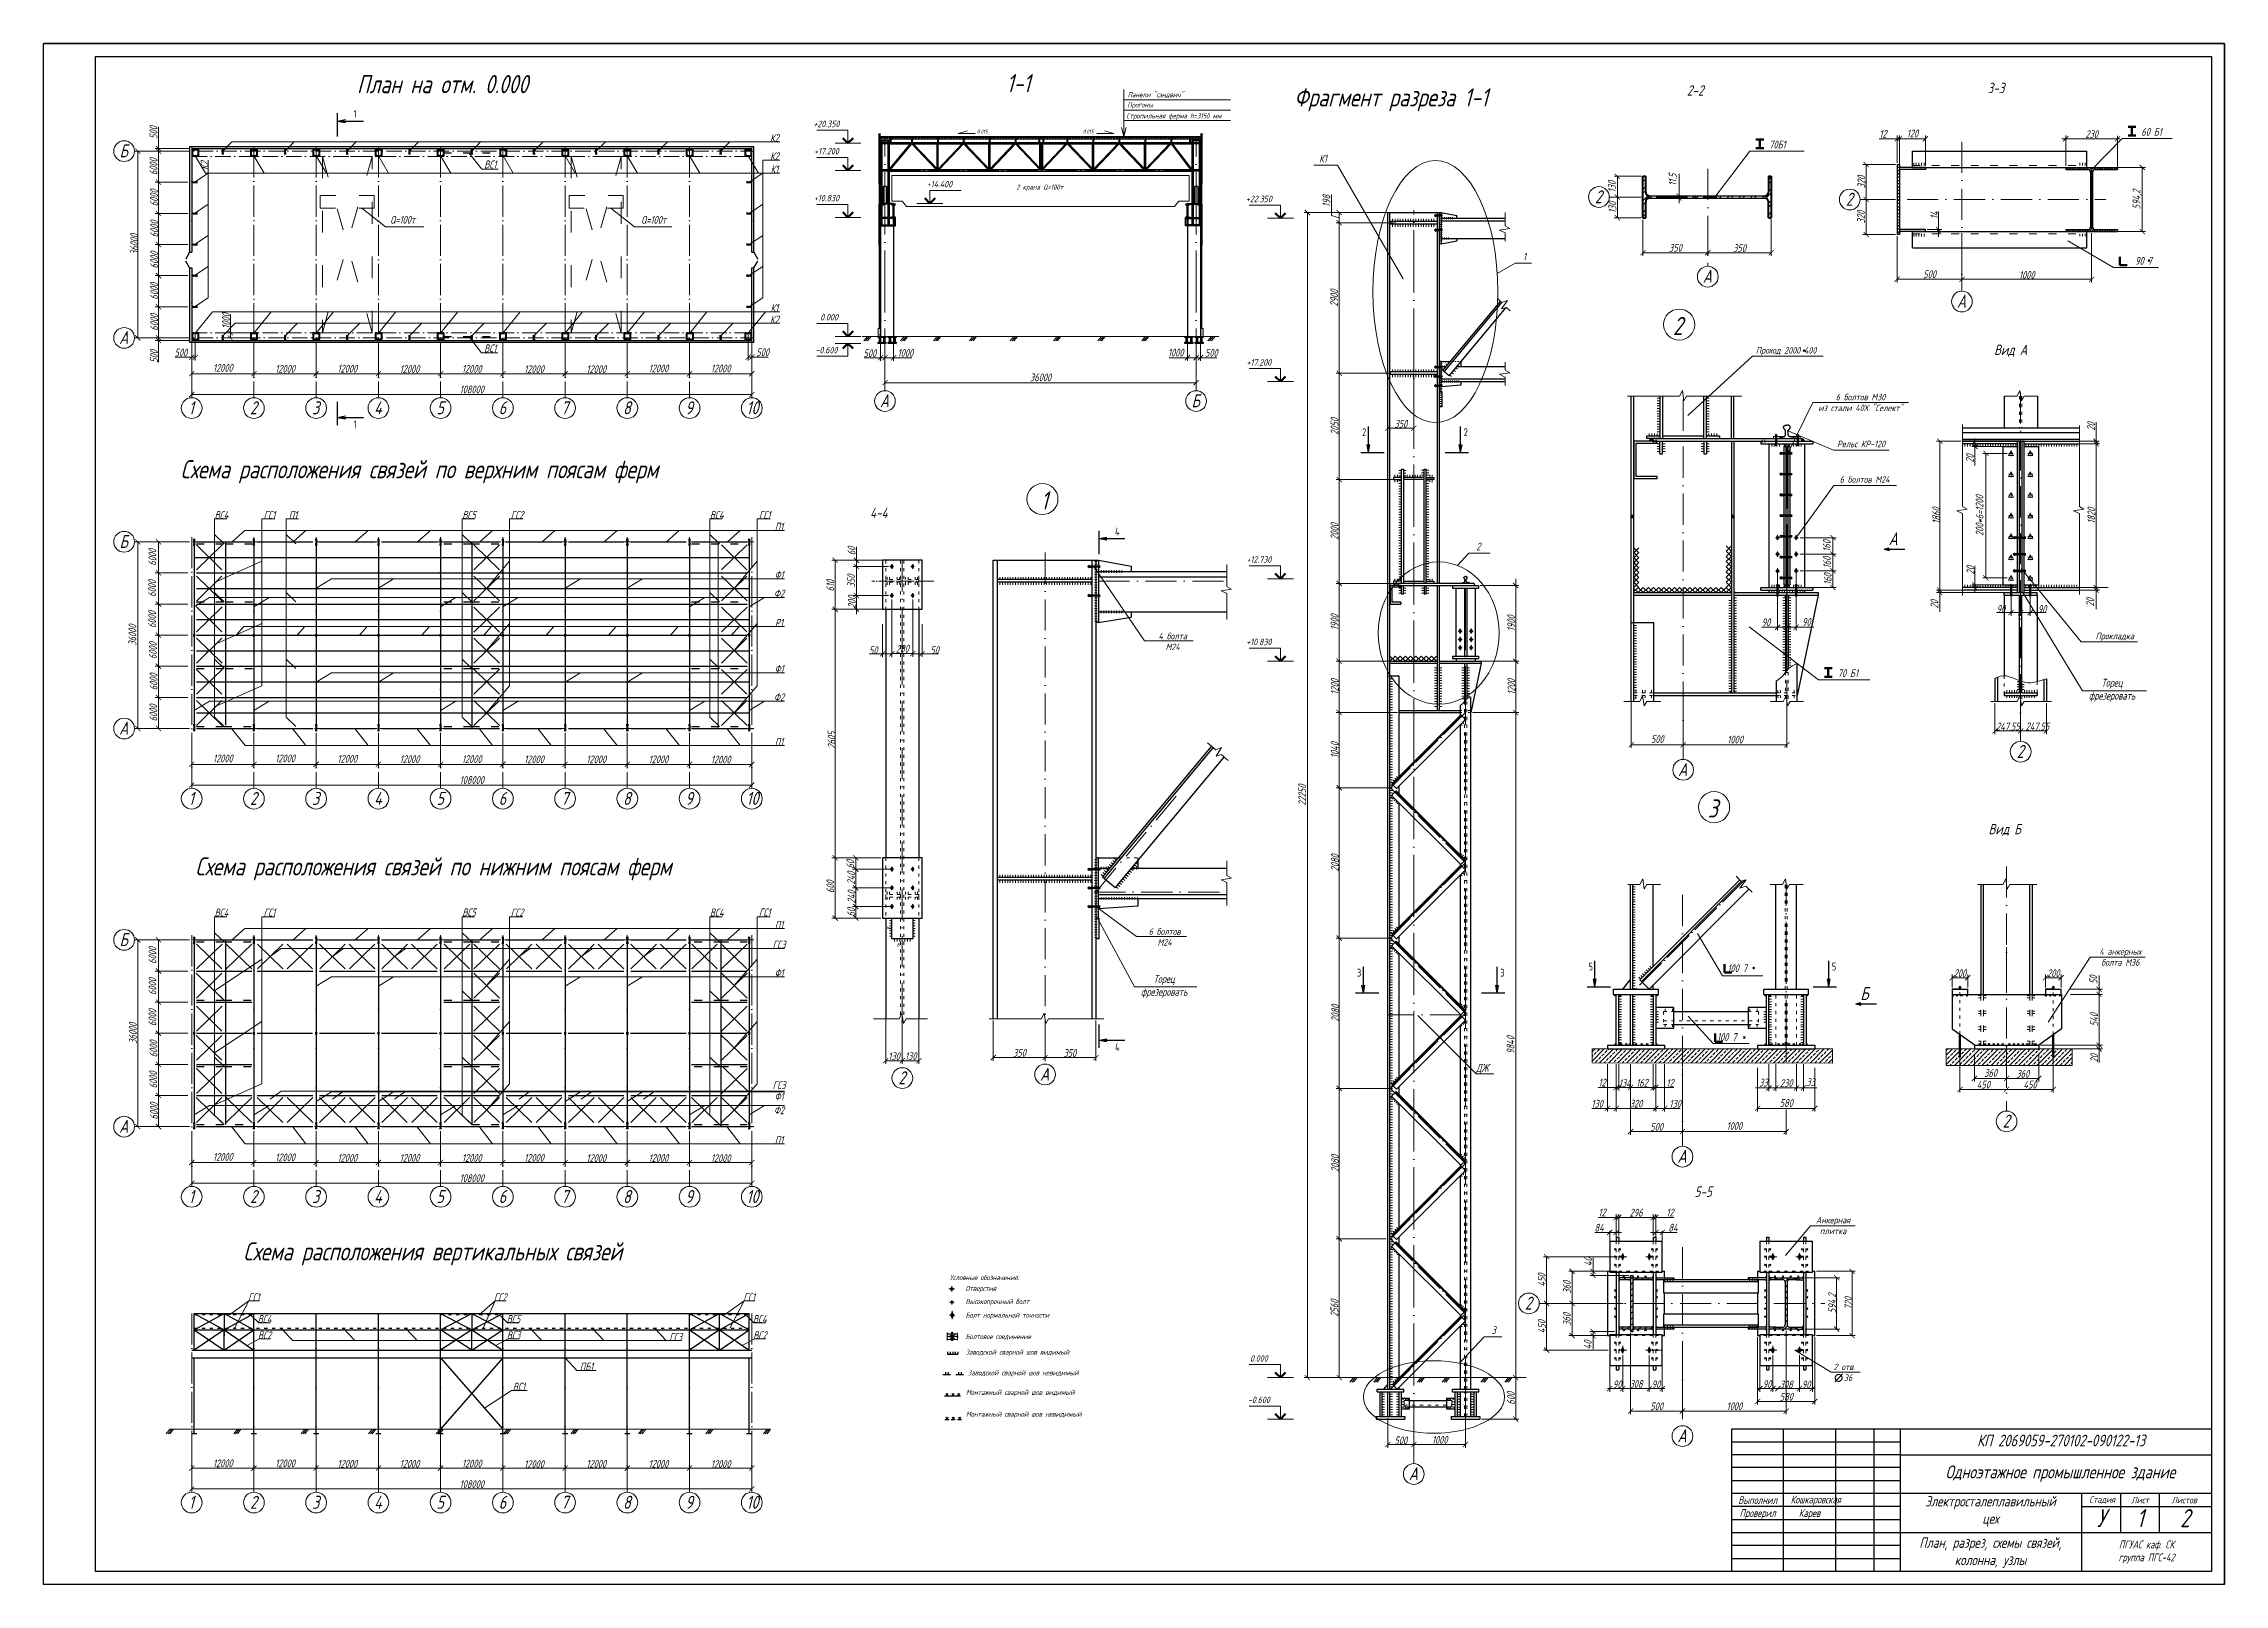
# Model space of a CAD drawing. Header units: millimetres. Extents: x 1665 to 4316, y 443 to 1647.
# Drawn here: x 1665 to 2506, y 459 to 1053 of the extents above; entities that cross this region are included whole.
import ezdxf

# ---------------------------------------------------------------- set-up
doc = ezdxf.new("R2010")
doc.units = ezdxf.units.MM
for name, pattern in [('ACAD_ISO03W100', [30, 12, -18]), ('ACAD_ISO04W100', [30, 24, -3, 0, -3]), ('ACAD_ISO10W100', [18, 12, -3, 0, -3])]:
    doc.linetypes.add(name, pattern=pattern)
doc.layers.get('0').update_dxf_attribs({"lineweight": 18})
doc.layers.add('2', color=213, linetype='Continuous', lineweight=20)
doc.layers.add('заголовок', color=2, linetype='Continuous', lineweight=30)
doc.layers.add('Рамка', color=2, linetype='Continuous')
doc.styles.get("Standard").update_dxf_attribs({"font": 'romans.shx', "width": 0.75, "oblique": 15, "height": 1.5})
pattern_1 = [(45, (4.3158, 213.0298), (-1.767767, 1.767767), []), (45, (6.0808, 213.0298), (-1.767767, 1.767767), [1.2, -0.5])]

msp = doc.modelspace()

# ---------------------------------------------------------------- texts
at = {"oblique": 15, "width": 0.75}
msp.add_text('60', height=3, rotation=90, dxfattribs=at).set_placement((1977.61, 734.895))
for s, width, gutter_width, heights, insert, char_height, attachment_point in [('План на отм. 0.000 ', 126.60937, 7.5, [0], (1785.852, 1040.832), 7, 1), ('1-1 ', 55.7887, 7.5, [0], (2036.313, 1041.198), 7, 1), ('Панели "сэндвич" ', 42.39618, 12.5, [0], (2083.088, 1034.291), 2, 1), ('Фрагмент разреза 1-1 ', 137.40906, 7.5, [0], (2147.299, 1035.746), 7, 1), ('2-2 ', 30.33884, 7.5, [0], (2298.751, 1036.91), 4, 1), ('3-3 ', 29.90022, 7.5, [0], (2414.648, 1037.848), 4, 1), ('{\\Q0;1}', 2.98274, 7.5, [0], (1784.571, 1027.357), 3, 1), ('Стропильная ферма h=3150 мм', 42.79894, 12.5, [0], (2082.596, 1026.108), 2, 1), ('Прогоны', 34.39065, 12.5, [0], (2082.95, 1030.341), 2, 1), ('К2', 14.11222, 7.5, [0], (1946.873, 1016.593), 3, 5), ('+20.350', 12.23031, 7.5, [0], (1966.91, 1021.987), 2.5, 5), ('0.015', 7.06751, 7.5, [0], (2024.988, 1019.814), 1.5, 1), ('0.015', 7.06751, 7.5, [0], (2065.853, 1019.814), 1.5, 1), ('60 Б1', 22.94433, 7.5, [0], (2473.969, 1020.413), 3, 1), ('Б', 8.20492, 7.5, [0], (1695.896, 1011.612), 5, 5), ('К2', 14.11222, 7.5, [0], (1946.873, 1009.552), 3, 5), ('+17.200', 12.23031, 7.5, [0], (1966.91, 1011.487), 2.5, 5), ('К1', 5.08103, 7.5, [0], (2158.401, 1008.65), 3, 5), ('70Б1', 22.94433, 7.5, [0], (2330.475, 1015.541), 3, 1), ('ВС1', 9.63528, 7.5, [0], (1837.294, 1006.408), 3, 5), ('К1', 14.11222, 7.5, [0], (1946.873, 1004.53), 3, 5), ('+10.830', 12.23031, 7.5, [0], (1966.91, 993.387), 2.5, 5), ('+14.400', 12.23031, 7.5, [0], (2010.499, 998.787), 2.5, 5), ('2 крана Q=100т', 30.77754, 7.5, [0], (2040.105, 998.616), 2, 1), ('+22.350', 12.23031, 7.5, [0], (2133.672, 993.075), 2.5, 5), ('2', 8.20492, 7.5, [0], (2264.635, 993.924), 5, 5), ('2', 8.20492, 7.5, [0], (2361.367, 992.966), 5, 5), ('Q=100т', 24.42063, 7.5, [0], (1803.457, 985.038), 3, 5), ('Q=100т', 24.42063, 7.5, [0], (1900.244, 985.007), 3, 5), ('1', 5.08103, 7.5, [0], (2236.11, 970.837), 3, 5), ('90 7', 22.94433, 7.5, [0], (2471.573, 970.688), 3, 1), ('А', 8.20492, 7.5, [0], (2306.616, 963.24), 5, 5), ('К1', 14.11222, 7.5, [0], (1946.873, 951.078), 3, 5), ('А', 8.20492, 7.5, [0], (2404.636, 953.641), 5, 5), ('А', 8.20492, 7.5, [0], (1695.896, 939.612), 5, 5), ('К2', 14.11222, 7.5, [0], (1946.873, 946.612), 3, 5), ('0.000', 12.23031, 7.5, [0], (1967.938, 947.487), 2.5, 5), ('2', 19.25403, 7.5, [0], (2293.34, 947.625), 7, 1), ('ВС1', 9.63528, 7.5, [0], (1837.252, 935.478), 3, 5), ('-0.600', 12.23031, 7.5, [0], (1966.91, 934.82), 2.5, 5), ('Проход 2000 400', 36.02042, 12.5, [0], (2337.018, 934.367), 2.5, 5), ('Вид А ', 34.49541, 12.5, [0], (2417.213, 936.878), 4, 1), ('+17.200', 12.23031, 7.5, [0], (2133.672, 930.075), 2.5, 5), ('А', 8.20492, 7.5, [0], (1989.291, 915.268), 5, 5), ('Б', 8.20492, 7.5, [0], (2109.291, 915.268), 5, 5), ('6 болтов М30\\Pиз стали 40Х "Селект"', 36.02042, 12.5, [0], (2365.692, 914.599), 2.5, 5), ('1', 8.20492, 7.5, [0], (1721.946, 912.562), 5, 5), ('2', 8.20492, 7.5, [0], (1745.946, 912.562), 5, 5), ('3', 8.20492, 7.5, [0], (1769.946, 912.562), 5, 5), ('4', 8.20492, 7.5, [0], (1793.946, 912.562), 5, 5), ('5', 8.20492, 7.5, [0], (1817.946, 912.562), 5, 5), ('6', 8.20492, 7.5, [0], (1841.946, 912.562), 5, 5), ('7', 8.20492, 7.5, [0], (1865.946, 912.562), 5, 5), ('8', 8.20492, 7.5, [0], (1889.946, 912.562), 5, 5), ('9', 8.20492, 7.5, [0], (1913.946, 912.562), 5, 5), ('10', 8.20492, 7.5, [0], (1938.339, 912.562), 5, 5), ('{\\Q0;1}', 2.98274, 7.5, [0], (1784.571, 907.686), 3, 1), ('{\\Q0;2}', 2.98274, 7.5, [0], (2173.502, 904.648), 3, 1), ('{\\Q0;2}', 2.98274, 7.5, [0], (2212.676, 904.648), 3, 1), ('Схема расположения связей по верхним поясам ферм ', 265.80781, 7.5, [0], (1717.821, 892.364), 7, 1), ('Рельс КР-120', 36.02042, 12.5, [0], (2365.921, 898.609), 2.5, 5), ('6 болтов М24', 36.02042, 12.5, [0], (2367.257, 884.925), 2.5, 5), ('1', 19.25403, 7.5, [0], (2049.546, 880.362), 7, 1), ('ВС4', 14.11222, 7.5, [0], (1733.601, 871.268), 3, 5), ('ГС1', 14.11222, 7.5, [0], (1752.12, 871.268), 3, 5), ('П1', 14.11222, 7.5, [0], (1761.225, 871.268), 3, 5), ('ВС5', 14.11222, 7.5, [0], (1829.101, 871.268), 3, 5), ('ГС2', 14.11222, 7.5, [0], (1847.62, 871.268), 3, 5), ('ВС4', 14.11222, 7.5, [0], (1924.601, 871.268), 3, 5), ('ГС1', 14.11222, 7.5, [0], (1943.12, 871.268), 3, 5), ('П1', 14.11222, 7.5, [0], (1948.628, 866.725), 3, 5), ('4-4 ', 30.41833, 7.5, [0], (1983.714, 874.087), 4, 1), ('{\\Q0;4}', 2.98274, 7.5, [0], (2078.201, 866.378), 3, 1), ('Б', 8.20492, 7.5, [0], (1695.896, 861.016), 5, 5), ('2', 5.08103, 7.5, [0], (2218.299, 859.079), 3, 5), ('А', 5.50366, 12.5, [7.743], (2376.523, 864.575), 5, 1), ('Ф1', 14.11222, 7.5, [0], (1948.628, 848.144), 3, 5), ('+12.730', 12.23031, 7.5, [0], (2133.672, 854.075), 2.5, 5), ('Ф2', 14.11222, 7.5, [0], (1948.628, 840.937), 3, 5), ('Р1', 14.11222, 7.5, [0], (1948.628, 829.669), 3, 5), ('4 болта \\PМ24 ', 28.04106, 12.5, [0], (2100.438, 822.46), 2.5, 5), ('Прокладка', 36.02042, 12.5, [0], (2463.753, 824.23), 2.5, 5), ('+10.830', 12.23031, 7.5, [0], (2133.672, 822.275), 2.5, 5), ('Ф1', 14.11222, 7.5, [0], (1948.628, 811.904), 3, 5), ('70 Б1', 22.94433, 7.5, [0], (2356.874, 811.766), 3, 1), ('Торец \\Pфрезеровать', 23.1755, 7.5, [0], (2462.692, 803.649), 3, 5), ('Ф2', 14.11222, 7.5, [0], (1948.628, 800.979), 3, 5), ('А', 8.20492, 7.5, [0], (1695.896, 789.016), 5, 5), ('П1', 14.11222, 7.5, [0], (1948.628, 783.787), 3, 5), ('2', 8.20492, 7.5, [0], (2427.279, 780.089), 5, 5), ('А', 8.20492, 7.5, [0], (2297.123, 773.107), 5, 5), ('1', 8.20492, 7.5, [0], (1721.946, 761.966), 5, 5), ('2', 8.20492, 7.5, [0], (1745.946, 761.966), 5, 5), ('3', 8.20492, 7.5, [0], (1769.946, 761.966), 5, 5), ('4', 8.20492, 7.5, [0], (1793.946, 761.966), 5, 5), ('5', 8.20492, 7.5, [0], (1817.946, 761.966), 5, 5), ('6', 8.20492, 7.5, [0], (1841.946, 761.966), 5, 5), ('7', 8.20492, 7.5, [0], (1865.946, 761.966), 5, 5), ('8', 8.20492, 7.5, [0], (1889.946, 761.966), 5, 5), ('9', 8.20492, 7.5, [0], (1913.946, 761.966), 5, 5), ('10', 8.20492, 7.5, [0], (1938.339, 761.966), 5, 5), ('3', 19.25403, 7.5, [0], (2306.796, 761.583), 7, 1), ('Вид Б ', 42.5629, 7.5, [0], (2415.077, 752.149), 4, 1), ('Схема расположения связей по нижним поясам ферм ', 270.86971, 7.5, [0], (1723.525, 739.258), 7, 1), ('ВС4', 14.11222, 7.5, [0], (1733.601, 717.967), 3, 5), ('ГС1', 14.11222, 7.5, [0], (1752.12, 717.994), 3, 5), ('ВС5', 14.11222, 7.5, [0], (1829.101, 718.039), 3, 5), ('ГС2', 14.11222, 7.5, [0], (1847.62, 717.99), 3, 5), ('ВС4', 14.11222, 7.5, [0], (1924.601, 717.963), 3, 5), ('ГС1', 14.11222, 7.5, [0], (1943.12, 718.044), 3, 5), ('Б', 8.20492, 7.5, [0], (1695.896, 707.541), 5, 5), ('ГС3', 14.11222, 7.5, [0], (1948.628, 705.591), 3, 5), ('П1', 14.11222, 7.5, [0], (1948.628, 713.235), 3, 5), ('6 болтов \\PМ24 ', 28.04106, 12.5, [0], (2097.32, 708.532), 2.5, 5), ('8', 3.52541, 7.5, [0], (1993.981, 706.277), 1.5, 1), ('{\\Q0;5}', 2.98274, 7.5, [0], (2260.823, 698.648), 3, 1), ('{\\Q0;5}', 2.98274, 7.5, [0], (2354.631, 698.648), 3, 1), ('4 анкерных \\Pболта М36', 36.02042, 12.5, [0], (2465.901, 700.835), 2.5, 5), ('Ф1', 14.11222, 7.5, [0], (1948.628, 694.654), 3, 5), ('Торец \\Pфрезеровать', 23.1755, 7.5, [0], (2097.136, 689.451), 3, 5), ('{\\Q0;3}', 2.98274, 7.5, [0], (2171.509, 696.274), 3, 1), ('{\\Q0;3}', 2.98274, 7.5, [0], (2226.746, 696.274), 3, 1), ('   100 7', 22.94433, 7.5, [0], (2309.885, 697.976), 3, 1), ('Б', 5.50366, 12.5, [7.743], (2365.61, 689.219), 5, 1), ('{\\Q0;4}', 2.98274, 7.5, [3], (2078.201, 667.56), 3, 1), ('   100 7', 22.94433, 7.5, [0], (2305.855, 671.47), 3, 1), ('2', 8.20492, 7.5, [0], (1995.995, 654.262), 5, 5), ('А', 8.20492, 7.5, [0], (2051.048, 655.65), 5, 5), ('ДЖ', 22.94433, 7.5, [0], (2217.473, 659.6), 3, 1), ('ГС3', 14.11222, 7.5, [0], (1948.628, 651.388), 3, 5), ('Ф1', 14.11222, 7.5, [0], (1948.628, 647.052), 3, 5), ('Ф2', 14.11222, 7.5, [0], (1948.628, 641.719), 3, 5), ('2', 8.20492, 7.5, [0], (2421.862, 637.546), 5, 5), ('А', 8.20492, 7.5, [0], (1695.896, 635.541), 5, 5), ('П1', 14.11222, 7.5, [0], (1948.628, 630.297), 3, 5), ('А', 8.20492, 7.5, [0], (2296.855, 623.961), 5, 5), ('1', 8.20492, 7.5, [0], (1721.946, 608.476), 5, 5), ('2', 8.20492, 7.5, [0], (1745.946, 608.476), 5, 5), ('3', 8.20492, 7.5, [0], (1769.946, 608.476), 5, 5), ('4', 8.20492, 7.5, [0], (1793.946, 608.476), 5, 5), ('5', 8.20492, 7.5, [0], (1817.946, 608.476), 5, 5), ('6', 8.20492, 7.5, [0], (1841.946, 608.476), 5, 5), ('7', 8.20492, 7.5, [0], (1865.946, 608.476), 5, 5), ('8', 8.20492, 7.5, [0], (1889.946, 608.476), 5, 5), ('9', 8.20492, 7.5, [0], (1913.946, 608.476), 5, 5), ('10', 8.20492, 7.5, [0], (1938.339, 608.476), 5, 5), ('5-5', 30.33884, 7.5, [0], (2301.693, 612.356), 4, 1), ('Анкерная \\Pплитка', 36.02042, 12.5, [0], (2355.115, 597.294), 2.5, 5), ('Схема расположения вертикальных связей  ', 220.2638, 7.5, [0], (1742.046, 590.827), 7, 1), ('Условные обозначения:', 72.24473, 12.5, [0], (2014.557, 578.249), 2, 1), ('Отверстия', 58.4852, 12.5, [0], (2020.572, 574.035), 2, 1), ('ГС1', 14.11222, 7.5, [0], (1746.125, 569.699), 3, 5), ('ГС2', 14.11222, 7.5, [0], (1841.125, 569.699), 3, 5), ('ГС1', 14.11222, 7.5, [0], (1937.125, 569.699), 3, 5), ('Высокопрочный болт', 63.76257, 12.5, [0], (2020.572, 569.026), 2, 1), ('Болт нормальной точности', 58.4852, 12.5, [0], (2020.572, 563.751), 2, 1), ('2', 8.20492, 7.5, [0], (2237.612, 567.385), 5, 5), ('ВС4', 14.11222, 7.5, [0], (1750.219, 561.277), 3, 5), ('ВС2', 14.11222, 7.5, [0], (1750.247, 555.025), 3, 5), ('ВС5', 14.11222, 7.5, [0], (1846.219, 561.277), 3, 5), ('ВС3', 14.11222, 7.5, [0], (1846.247, 555.025), 3, 5), ('ГС3', 14.11222, 7.5, [0], (1908.8, 554.382), 3, 5), ('ВС4', 14.11222, 7.5, [0], (1941.219, 561.277), 3, 5), ('ВС2', 14.11222, 7.5, [0], (1941.247, 555.025), 3, 5), ('Болтовое соединение', 67.19455, 12.5, [0], (2020.572, 555.502), 2, 1), ('3', 5.08103, 7.5, [0], (2224.207, 556.94), 3, 5), ('Заводской сварной шов видимый', 58.4852, 12.5, [0], (2020.572, 549.482), 2, 1), ('0.000', 12.23031, 7.5, [0], (2133.672, 546.075), 2.5, 5), ('ПБ1', 14.11222, 7.5, [0], (1874.379, 542.922), 3, 5), ('Заводской сварной шов невидимый', 58.4852, 12.5, [0], (2021.464, 541.523), 2, 1), ('2 отв.\\P  36', 10.13472, 12.5, [0], (2359.438, 540.717), 2.5, 5), ('ВС1', 14.11222, 7.5, [0], (1848.323, 535.169), 3, 5), ('Монтажный сварной шов видимый', 60.51405, 12.5, [0], (2020.748, 533.995), 2, 1), ('-0.600', 12.23031, 7.5, [0], (2133.672, 530.075), 2.5, 5), ('Монтажный сварной шов невидимый', 60.51405, 12.5, [0], (2020.748, 525.574), 2, 1), ('А', 8.20492, 7.5, [0], (2296.855, 516.23), 5, 5), ('КП 2069059-270102-090122-13', 120, 12.5, [0], (2443.063, 514.414), 4.5, 5), ('Одноэтажное промышленное здание', 120, 12.5, [0], (2442.776, 501.63), 5, 5), ('А', 8.20492, 7.5, [0], (2193.233, 501.605), 5, 5), ('1', 8.20492, 7.5, [0], (1721.946, 490.605), 5, 5), ('2', 8.20492, 7.5, [0], (1745.946, 490.605), 5, 5), ('3', 8.20492, 7.5, [0], (1769.946, 490.605), 5, 5), ('4', 8.20492, 7.5, [0], (1793.946, 490.605), 5, 5), ('5', 8.20492, 7.5, [0], (1817.946, 490.605), 5, 5), ('6', 8.20492, 7.5, [0], (1841.946, 490.605), 5, 5), ('7', 8.20492, 7.5, [0], (1865.946, 490.605), 5, 5), ('8', 8.20492, 7.5, [0], (1889.946, 490.605), 5, 5), ('9', 8.20492, 7.5, [0], (1913.946, 490.605), 5, 5), ('10', 8.20492, 7.5, [0], (1938.339, 490.605), 5, 5), ('Выполнил', 20, 12.5, [0], (2326.02, 491.455), 3, 5), ('Проверил', 20, 12.5, [4.284], (2326.02, 486.052), 3, 5), ('Кошкаровская', 20, 12.5, [0], (2348.407, 491.277), 3, 5), ('Карев', 20, 12.5, [0], (2346.02, 486.052), 3, 5), ('Электросталеплавильный \\Pцех', 62.87254, 12.5, [0], (2415.799, 487.118), 4, 5), ('Стадия', 15, 12.5, [0], (2458.883, 491.455), 2.5, 5), ('У', 15, 12.5, [0], (2458.52, 484.491), 7, 5), ('Лист', 15, 12.5, [0], (2473.52, 491.455), 2.5, 5), ('1', 15, 12.5, [0], (2473.52, 484.491), 7, 5), ('Листов', 19.0496, 12.5, [0], (2490.543, 491.455), 2.5, 5), ('2', 15, 12.5, [0], (2490.821, 484.491), 7, 5), ('План, разрез, схемы связей, колонна, узлы', 62.87254, 12.5, [0], (2415.799, 471.155), 4, 5), ('ПГУАС каф. СК\\Pгруппа ПГС-42', 50, 12.5, [0], (2476.02, 471.455), 3, 5)]:
    msp.add_mtext_dynamic_manual_height_columns(s, width=width, gutter_width=gutter_width, heights=heights, dxfattribs=dict(insert=insert, char_height=char_height, attachment_point=attachment_point))
at = {"char_height": 3, "width": 20, "attachment_point": 5, "rotation": 90}
for s, insert in [('500', (1707.371, 1018.669)), ('6000', (1707.371, 1005.5)), ('11.5', (2293.255, 1000.484)), ('320', (2366.012, 999.603)), ('6000', (1707.585, 993.5)), ('198', (2159.719, 992.295)), ('130', (2269.825, 997.812)), ('130', (2270.011, 989.812)), ('594,2', (2472.462, 992.853)), ('6000', (1707.677, 981.5)), ('320', (2365.886, 986.103)), ('14', (2394.167, 986.742)), ('36000', (1699.95, 975.5)), ('6000', (1707.658, 969.5)), ('6000', (1707.651, 957.5)), ('2900', (2162.71, 954.867)), ('6000', (1707.675, 945.5)), ('1000', (1735.33, 946.028)), ('500', (1707.574, 932.33)), ('2050', (2162.865, 905.365)), ('20', (2454.593, 905.358)), ('20', (2407.863, 893.012)), ('200*6=1200', (2411.618, 870.986)), ('2000', (2162.845, 864.865)), ('1860', (2394.888, 870.986)), ('1820', (2454.713, 870.986)), ('6000', (1706.958, 854.903)), ('60', (1976.556, 857.362)), ('160', (2352.668, 859.286)), ('160', (2352.768, 852.886)), ('20', (2408.05, 849.958)), ('6000', (1706.831, 842.903)), ('610', (1968.385, 843.982)), ('350', (1976.488, 845.773)), ('160', (2353.039, 846.486)), ('6000', (1706.837, 830.903)), ('200', (1976.716, 837.717)), ('1900', (2162.848, 829.865)), ('1900', (2230.96, 829.465)), ('20', (2394.197, 836.812)), ('20', (2454.231, 837.567)), ('36000', (1699.253, 824.903)), ('6000', (1707.191, 818.903)), ('6000', (1707.436, 806.903)), ('1200', (2162.912, 804.965)), ('1200', (2231.047, 804.965)), ('6000', (1707.323, 794.903)), ('2605', (1968.909, 784.413)), ('1040', (2162.911, 780.565)), ('22250', (2150.402, 763.248)), ('2080', (2163.008, 737.088)), ('240', (1976.425, 731.233)), ('600', (1968.393, 727.897)), ('240', (1976.562, 723.979)), ('60', (1976.444, 718.044)), ('6000', (1706.971, 701.414)), ('6000', (1706.971, 689.414)), ('50', (2455.491, 692.059)), ('2080', (2163.127, 679.134)), ('36000', (1699.412, 671.414)), ('6000', (1706.971, 677.414)), ('540', (2455.76, 676.626)), ('6000', (1707.368, 665.414)), ('9840', (2230.746, 666.865)), ('6000', (1707.31, 653.414)), ('20', (2455.841, 661.743)), ('6000', (1707.545, 641.414)), ('2080', (2163.06, 621.18)), ('40', (2260.685, 583.277)), ('450', (2242.783, 576.273)), ('360', (2252.48, 573.473)), ('2560', (2162.791, 565.434)), ('360', (2252.413, 561.073)), ('594,2', (2355.107, 567.273)), ('720', (2361.04, 567.273)), ('450', (2242.783, 558.273)), ('40', (2260.482, 551.268)), ('600', (2230.869, 530.665))]:
    msp.add_mtext(s, dxfattribs=dict(at, insert=insert))
at = {"char_height": 3, "width": 20, "attachment_point": 5}
for s, insert in [('12', (2374.348, 1018.165)), ('120', (2385.715, 1018.315)), ('230', (2454.815, 1018.057)), ('350', (2294.294, 974.26)), ('350', (2319.044, 974.134)), ('500', (2392.315, 964.034)), ('1000', (2429.815, 963.793)), ('500', (1717.956, 933.894)), ('500', (1942.294, 933.958)), ('500', (1983.634, 933.611)), ('1000', (1997.331, 933.715)), ('1000', (2101.608, 933.844)), ('500', (2115.306, 933.77)), ('12000', (1734.125, 927.93)), ('12000', (1758.125, 927.594)), ('12000', (1782.125, 927.65)), ('12000', (1806.125, 927.51)), ('12000', (1830.125, 927.58)), ('12000', (1854.125, 927.459)), ('12000', (1878.125, 927.459)), ('12000', (1902.125, 927.734)), ('12000', (1926.125, 927.734)), ('36000', (2049.47, 924.289)), ('108000', (1830.125, 919.634)), ('350', (2188.411, 906.401)), ('90', (2419.791, 834.988)), ('90', (2435.688, 834.988)), ('90', (2329.229, 829.879)), ('90', (2344.776, 829.98)), ('50', (1984.957, 819.092)), ('280', (1996.173, 819.681)), ('50', (2008.569, 819.143)), ('247.55', (2422.506, 789.69)), ('247.55', (2433.894, 789.731)), ('500', (2287.302, 784.836)), ('1000', (2317.302, 784.632)), ('12000', (1734.125, 777.377)), ('12000', (1758.125, 777.4)), ('12000', (1782.125, 777.241)), ('12000', (1806.125, 777.124)), ('12000', (1830.125, 777.133)), ('12000', (1854.125, 777.025)), ('12000', (1878.125, 777.03)), ('12000', (1902.125, 777.038)), ('12000', (1926.125, 776.925)), ('108000', (1830.125, 769.064)), ('200', (2404.04, 694.603)), ('200', (2440.04, 694.573)), ('350', (2041.333, 663.883)), ('350', (2060.741, 663.796)), ('130', (1992.966, 662.547)), ('130', (1999.412, 662.601)), ('360', (2415.84, 656.109)), ('360', (2428.24, 655.809)), ('12', (2266.016, 652.391)), ('134', (2274.754, 652.172)), ('162', (2281.394, 652.299)), ('12', (2292.211, 652.291)), ('33', (2328.204, 652.378)), ('230', (2337.034, 652.183)), ('33', (2346.388, 652.588)), ('450', (2413.04, 651.613)), ('450', (2431.04, 651.613)), ('130', (2264.093, 644.25)), ('320', (2279.114, 644.294)), ('130', (2294.159, 644.244)), ('580', (2337.034, 644.53)), ('500', (2287.034, 635.309)), ('1000', (2317.034, 635.682)), ('12000', (1734.125, 623.749)), ('12000', (1758.125, 623.577)), ('12000', (1782.125, 623.382)), ('12000', (1806.125, 623.378)), ('12000', (1830.125, 623.343)), ('12000', (1854.125, 623.389)), ('12000', (1878.125, 623.29)), ('12000', (1902.125, 623.355)), ('12000', (1926.125, 623.263)), ('108000', (1830.125, 615.557)), ('84', (2264.869, 596.47)), ('12', (2266.016, 602.348)), ('296', (2279.114, 602.261)), ('12', (2292.211, 602.305)), ('84', (2293.358, 596.47)), ('90', (2271.841, 536.075)), ('308', (2279.114, 536.221)), ('90', (2286.799, 536.075)), ('90', (2329.627, 536.194)), ('308', (2337.034, 536.026)), ('580', (2337.034, 531.282)), ('90', (2344.707, 536.026)), ('500', (2287.034, 527.6)), ('1000', (2317.034, 527.627)), ('500', (2188.411, 514.473)), ('1000', (2203.411, 514.68)), ('12000', (1734.125, 505.64)), ('12000', (1758.125, 505.616)), ('12000', (1782.125, 505.468)), ('12000', (1806.125, 505.445)), ('12000', (1830.125, 505.557)), ('12000', (1854.125, 505.335)), ('12000', (1878.125, 505.453)), ('12000', (1902.125, 505.419)), ('12000', (1926.125, 505.352)), ('108000', (1830.125, 497.585))]:
    msp.add_mtext(s, dxfattribs=dict(at, insert=insert))
at = {"rotation": 90}
for s, width, insert, char_height, attachment_point in [('К2', 14.11222, (1727.049, 1005.957), 3, 5), ('8', 3.52541, (1990.235, 711.25), 1.5, 1)]:
    msp.add_mtext_dynamic_manual_height_columns(s, width=width, gutter_width=7.5, heights=[0], dxfattribs=dict(at, insert=insert, char_height=char_height, attachment_point=attachment_point))

# ---------------------------------------------------------------- blocks, each defined once
blk = doc.blocks.new('_ArchTick')
at = {"color": 0, "linetype": 'ByBlock', "const_width": 0.15}
blk.add_lwpolyline([(-0.5, -0.5), (0.5, 0.5)], dxfattribs=at)

# ---------------------------------------------------------------- hatches: boundary and pattern name
h = msp.add_hatch()
h.set_pattern_fill('ANSI37', color=256, scale=0.25)
h.set_pattern_definition([(45, (-35.8985, -593.2236), (-0.561266, 0.561266), []), (135, (-35.8985, -593.2236), (-0.561266, -0.561266), [])])
h.paths.add_polyline_path([(1989.47, 1017.206), (1987.803, 1017.206), (1987.803, 1016.206), (1989.47, 1016.206)])
h.paths.add_polyline_path([(2109.47, 1017.206), (1989.47, 1017.206), (1989.47, 1016.206), (2109.47, 1016.206)])
h.paths.add_polyline_path([(2111.137, 1017.206), (2109.47, 1017.206), (2109.47, 1016.206), (2111.137, 1016.206)])
at = {"transparency": 33554638}
h = msp.add_hatch(dxfattribs=at)
h.set_pattern_fill('STEEL', color=256)
h.set_pattern_definition([(45, (4.3158, 213.0298), (-2.245064, 2.245064), []), (45, (4.3158, 214.6173), (-2.245064, 2.245064), [])])
edge = h.paths.add_edge_path()
edge.add_line((2281.794, 1001.812), (2282.844, 1001.812))
edge.add_line((2282.844, 1001.812), (2282.844, 995.712))
edge.add_arc((2284.344, 995.712), 1.5, 180, 270)
edge.add_line((2284.344, 994.212), (2328.744, 994.212))
edge.add_arc((2328.744, 995.712), 1.5, 270, 360)
edge.add_line((2330.244, 995.712), (2330.244, 1001.812))
edge.add_line((2330.244, 1001.812), (2331.294, 1001.812))
edge.add_line((2331.294, 1001.812), (2331.294, 985.812))
edge.add_line((2331.294, 985.812), (2330.244, 985.812))
edge.add_line((2330.244, 985.812), (2330.244, 991.912))
edge.add_arc((2328.744, 991.912), 1.5, 0, 90)
edge.add_line((2328.744, 993.412), (2284.344, 993.412))
edge.add_arc((2284.344, 991.912), 1.5, 90, 180)
edge.add_line((2282.844, 991.912), (2282.844, 985.812))
edge.add_line((2282.844, 985.812), (2281.794, 985.812))
edge.add_line((2281.794, 985.812), (2281.794, 1001.812))
edge = h.paths.add_edge_path(flags=16)
edge.add_line((2284.969, 994.212), (2296.964, 994.212))
edge.add_line((2284.969, 993.412), (2296.964, 993.412))
h = msp.add_hatch(color=256)
h.dxf.hatch_style = 1
h.paths.add_polyline_path([(2380.715, 1005.64), (2380.715, 1005.23), (2381.124, 1005.23, 0.4142136)])
h.paths.add_polyline_path([(2381.124, 1004.43), (2380.715, 1004.43), (2380.715, 1004.021, 0.4142136)])
h = msp.add_hatch(color=256)
h.dxf.hatch_style = 1
h.paths.add_polyline_path([(1992.6, 991.176, 1), (1993, 991.176, 1)])
h = msp.add_hatch(color=256)
h.dxf.hatch_style = 1
h.paths.add_polyline_path([(2105.94, 991.176, 1), (2106.34, 991.176, 1)])
h = msp.add_hatch(color=256)
h.dxf.hatch_style = 1
h.paths.add_polyline_path([(2380.715, 981.685), (2380.715, 981.275), (2381.124, 981.275, 0.4142136)])
h.paths.add_polyline_path([(2381.124, 980.475), (2380.715, 980.475), (2380.715, 980.066, 0.4142136)])
h = msp.add_hatch()
h.set_pattern_fill('ANSI36', color=256)
h.set_pattern_definition([(45, (-35.8985, -593.2236), (1.683798, 6.173926), [7.9375, -1.5875, 0, -1.5875])])
h.paths.add_polyline_path([(1987.803, 943.076), (1986.803, 943.076), (1986.803, 940.076), (1987.803, 940.076)])
h.paths.add_polyline_path([(2112.137, 943.076), (2111.137, 943.076), (2111.137, 940.076), (2112.137, 940.076)])
h = msp.add_hatch()
h.set_pattern_fill('ANSI36', color=256, scale=0.25)
h.set_pattern_definition([(45, (-35.8985, -593.2236), (0.4209495, 1.54348152), [1.984375, -0.396875, 0, -0.396875])])
h.paths.add_polyline_path([(2112.137, 943.076), (2111.137, 943.076), (2111.137, 940.076), (2112.137, 940.076)])
h.paths.add_polyline_path([(1987.803, 943.076), (1986.803, 943.076), (1986.803, 940.076), (1987.803, 940.076)])
h = msp.add_hatch(color=256, dxfattribs=at)
h.dxf.hatch_style = 1
h.paths.add_polyline_path([(2285.302, 900.686, 0.4142136), (2284.302, 899.686), (2285.302, 899.686)])
h = msp.add_hatch(color=256)
h.dxf.hatch_style = 1
h.paths.add_polyline_path([(2288.302, 902.186, 0.4142136), (2287.802, 901.686), (2288.302, 901.686)])
h.paths.add_polyline_path([(2306.802, 901.686, 0.4142136), (2306.302, 902.186), (2306.302, 901.686)])
h = msp.add_hatch(color=256, dxfattribs=at)
h.dxf.hatch_style = 1
h.paths.add_polyline_path([(2343.03, 900.686), (2343.03, 899.686), (2344.03, 899.686, 0.4142136)])
h = msp.add_hatch(color=256)
h.dxf.hatch_style = 1
h.paths.add_polyline_path([(2336.902, 844.086, 0.4142136), (2336.102, 843.286), (2336.902, 843.286)])
h.paths.add_polyline_path([(2337.702, 844.086), (2337.702, 843.286), (2338.502, 843.286, 0.4142136)])
h.paths.add_polyline_path([(2336.902, 898.686), (2336.102, 898.686, 0.4142136), (2336.902, 897.886)])
h.paths.add_polyline_path([(2338.502, 898.686), (2337.702, 898.686), (2337.702, 897.886, 0.4142136)])
h = msp.add_hatch(color=256, dxfattribs=at)
h.dxf.hatch_style = 1
h.paths.add_polyline_path([(2278.302, 871.349), (2277.302, 871.349), (2277.302, 869.941), (2278.302, 869.941)])
h = msp.add_hatch(color=256, dxfattribs=at)
h.dxf.hatch_style = 1
h.paths.add_polyline_path([(2316.902, 871.349), (2315.902, 871.349), (2315.902, 869.941), (2316.902, 869.941)])
h = msp.add_hatch(color=256)
h.dxf.hatch_style = 1
h.paths.add_polyline_path([(2316.902, 841.786), (2316.902, 841.286), (2317.402, 841.286, 0.4142136)])
h = msp.add_hatch(color=256, dxfattribs=at)
h.dxf.hatch_style = 1
h.paths.add_polyline_path([(2271.474, 685.615), (2271.474, 686.426), (2270.663, 686.426, 0.4142136)])
h = msp.add_hatch(color=256, dxfattribs=at)
h.dxf.hatch_style = 1
h.paths.add_polyline_path([(2273.284, 686.426), (2272.474, 686.426), (2272.474, 685.615, 0.4142136)])
h = msp.add_hatch(color=256, dxfattribs=at)
h.dxf.hatch_style = 1
h.paths.add_polyline_path([(2285.754, 685.615), (2285.754, 686.426), (2284.943, 686.426, 0.4142136)])
h = msp.add_hatch(color=256, dxfattribs=at)
h.dxf.hatch_style = 1
h.paths.add_polyline_path([(2287.564, 686.426), (2286.754, 686.426), (2286.754, 685.615, 0.4142136)])
h = msp.add_hatch(color=256, dxfattribs=at)
h.dxf.hatch_style = 1
h.paths.add_polyline_path([(2329.394, 685.615), (2329.394, 686.426), (2328.583, 686.426, 0.4142136)])
h = msp.add_hatch(color=256, dxfattribs=at)
h.dxf.hatch_style = 1
h.paths.add_polyline_path([(2331.204, 686.426), (2330.394, 686.426), (2330.394, 685.615, 0.4142136)])
h = msp.add_hatch(color=256, dxfattribs=at)
h.dxf.hatch_style = 1
h.paths.add_polyline_path([(2343.674, 685.615), (2343.674, 686.426), (2342.863, 686.426, 0.4142136)])
h = msp.add_hatch(color=256, dxfattribs=at)
h.dxf.hatch_style = 1
h.paths.add_polyline_path([(2345.484, 686.426), (2344.674, 686.426), (2344.674, 685.615, 0.4142136)])
h = msp.add_hatch(dxfattribs=at)
h.set_pattern_fill('JIS_STN_2.5', color=256)
h.set_pattern_definition(pattern_1)
h.paths.add_polyline_path([(2354.837, 665.386), (2354.837, 659.874), (2262.182, 660.039), (2262.182, 665.386), (2268.086, 665.386)])
h = msp.add_hatch(color=256, dxfattribs=at)
h.dxf.hatch_style = 1
h.paths.add_polyline_path([(2270.663, 666.826), (2271.474, 666.826), (2271.474, 667.636, 0.4142136)])
h = msp.add_hatch(color=256, dxfattribs=at)
h.dxf.hatch_style = 1
h.paths.add_polyline_path([(2272.474, 667.636), (2272.474, 666.826), (2273.284, 666.826, 0.4142136)])
h = msp.add_hatch(color=256, dxfattribs=at)
h.dxf.hatch_style = 1
h.paths.add_polyline_path([(2276.223, 666.826), (2277.034, 666.826), (2277.034, 667.636, 0.4142136)])
h = msp.add_hatch(color=256, dxfattribs=at)
h.dxf.hatch_style = 1
h.paths.add_polyline_path([(2277.834, 667.636), (2277.834, 666.826), (2278.644, 666.826, 0.4142136)])
h = msp.add_hatch(color=256, dxfattribs=at)
h.dxf.hatch_style = 1
h.paths.add_polyline_path([(2284.943, 666.826), (2285.754, 666.826), (2285.754, 667.636, 0.4142136)])
h = msp.add_hatch(color=256, dxfattribs=at)
h.dxf.hatch_style = 1
h.paths.add_polyline_path([(2286.754, 667.636), (2286.754, 666.826), (2287.564, 666.826, 0.4142136)])
h = msp.add_hatch(color=256, dxfattribs=at)
h.dxf.hatch_style = 1
h.paths.add_polyline_path([(2328.583, 666.826), (2329.394, 666.826), (2329.394, 667.636, 0.4142136)])
h = msp.add_hatch(color=256, dxfattribs=at)
h.dxf.hatch_style = 1
h.paths.add_polyline_path([(2330.394, 667.636), (2330.394, 666.826), (2331.204, 666.826, 0.4142136)])
h = msp.add_hatch(color=256, dxfattribs=at)
h.dxf.hatch_style = 1
h.paths.add_polyline_path([(2342.863, 666.826), (2343.674, 666.826), (2343.674, 667.636, 0.4142136)])
h = msp.add_hatch(color=256, dxfattribs=at)
h.dxf.hatch_style = 1
h.paths.add_polyline_path([(2344.674, 667.636), (2344.674, 666.826), (2345.484, 666.826, 0.4142136)])
h = msp.add_hatch(dxfattribs=at)
h.set_pattern_fill('JIS_STN_2.5', color=256)
h.set_pattern_definition(pattern_1)
h.paths.add_polyline_path([(2409.64, 665.386), (2398.791, 665.386), (2398.791, 658.999), (2447.359, 658.999), (2447.359, 665.386)])
h = msp.add_hatch(color=256)
h.dxf.hatch_style = 1
h.paths.add_polyline_path([(2015.225, 572.851), (2015.225, 573.351, 0.4142136), (2014.725, 572.851)], flags=16)
h.paths.add_polyline_path([(2015.725, 572.851, 1), (2014.725, 572.851)], flags=17)
h.paths.add_polyline_path([(2015.225, 573.351, 0.4142136), (2014.725, 572.851, 0.4142136), (2015.225, 572.351)], flags=17)
h.paths.add_polyline_path([(2015.725, 572.851, 1), (2014.725, 572.851, 1)])
h = msp.add_hatch(color=256)
h.dxf.hatch_style = 1
h.paths.add_polyline_path([(2015.225, 573.351, 0.4142136), (2014.725, 572.851), (2015.225, 572.851)])
h.paths.add_polyline_path([(2015.225, 573.351), (2015.225, 572.851), (2015.725, 572.851, 0.4142136)])
h.paths.add_polyline_path([(2015.225, 572.851), (2014.725, 572.851, 0.4142136), (2015.225, 572.351)])
h = msp.add_hatch(color=256)
h.dxf.hatch_style = 1
h.paths.add_polyline_path([(2015.725, 572.851, 0.4142136), (2015.225, 573.351), (2015.225, 572.351, 0.4142136)])
h = msp.add_hatch()
h.set_pattern_fill('ANSI31', color=256, scale=0.5)
h.set_pattern_definition([(45, (198.1702, -1142.9333), (-1.122532, 1.122532), [])])
h.paths.add_polyline_path([(2277.034, 577.175), (2272.474, 577.175), (2272.474, 576.375), (2277.034, 576.375)])
h.paths.add_polyline_path([(2277.834, 578.073), (2277.034, 578.073), (2277.034, 567.273), (2277.834, 567.273)])
h.paths.add_polyline_path([(2285.754, 577.175), (2277.834, 577.175), (2277.834, 576.375), (2285.754, 576.375)])
h.paths.add_polyline_path([(2277.834, 567.273), (2277.034, 567.273), (2277.034, 556.473), (2277.834, 556.473)])
h.paths.add_polyline_path([(2277.034, 558.171), (2272.474, 558.171), (2272.474, 557.371), (2277.034, 557.371)])
h.paths.add_polyline_path([(2285.754, 558.171), (2277.834, 558.171), (2277.834, 557.371), (2285.754, 557.371)])
h.paths.add_polyline_path([(2340.634, 576.775, -0.4142136), (2341.034, 577.175), (2333.034, 577.175, -0.4142136), (2333.434, 576.775, -0.4142136), (2333.034, 576.375), (2335.834, 576.375, -0.4142136), (2336.634, 575.575), (2336.634, 567.273), (2337.434, 567.273), (2337.434, 575.575, -0.4142136), (2338.234, 576.375), (2341.034, 576.375, -0.4142136)])
h.paths.add_polyline_path([(2333.034, 577.175), (2330.382, 577.175), (2330.382, 576.375), (2333.034, 576.375, -0.4142136), (2332.634, 576.775, -0.4142136)])
h.paths.add_polyline_path([(2343.662, 577.175), (2341.034, 577.175, -0.4142136), (2341.434, 576.775, -0.4142136), (2341.034, 576.375), (2343.662, 576.375)])
h.paths.add_polyline_path([(2337.434, 558.971), (2337.434, 567.273), (2336.634, 567.273), (2336.634, 558.971, -0.4142136), (2335.834, 558.171), (2333.034, 558.171), (2333.034, 557.371), (2341.034, 557.371, -0.4142136), (2340.634, 557.771, -0.4142136), (2341.034, 558.171), (2338.234, 558.171, -0.4142136)])
h.paths.add_polyline_path([(2333.034, 558.171), (2330.382, 558.171), (2330.382, 557.371), (2333.034, 557.371)])
h.paths.add_polyline_path([(2343.662, 558.171), (2341.034, 558.171, -0.4142136), (2341.434, 557.771, -0.4142136), (2341.034, 557.371), (2343.662, 557.371)])
h = msp.add_hatch(color=256)
h.dxf.hatch_style = 1
h.paths.add_polyline_path([(2272.474, 577.575), (2272.474, 577.175), (2272.874, 577.175, 0.4142136)])
h.paths.add_polyline_path([(2272.874, 576.375), (2272.474, 576.375), (2272.474, 575.975, 0.4142136)])
h.paths.add_polyline_path([(2277.034, 577.575, 0.4142136), (2276.634, 577.175), (2277.034, 577.175)])
h.paths.add_polyline_path([(2277.834, 577.575), (2277.834, 577.175), (2278.234, 577.175, 0.4142136)])
h.paths.add_polyline_path([(2278.234, 576.375), (2277.834, 576.375), (2277.834, 575.975, 0.4142136)])
h.paths.add_polyline_path([(2277.034, 576.375), (2276.634, 576.375, 0.4142136), (2277.034, 575.975)])
h.paths.add_polyline_path([(2285.754, 577.575, 0.4142136), (2285.354, 577.175), (2285.754, 577.175)])
h.paths.add_polyline_path([(2286.754, 577.575), (2286.754, 577.175), (2287.154, 577.175, 0.4142136)])
h.paths.add_polyline_path([(2287.154, 576.375), (2286.754, 576.375), (2286.754, 575.975, 0.4142136)])
h.paths.add_polyline_path([(2285.754, 576.375), (2285.354, 576.375, 0.4142136), (2285.754, 575.975)])
h.paths.add_polyline_path([(2272.474, 558.571), (2272.474, 558.171), (2272.874, 558.171, 0.4142136)])
h.paths.add_polyline_path([(2272.874, 557.371), (2272.474, 557.371), (2272.474, 556.971, 0.4142136)])
h.paths.add_polyline_path([(2277.034, 558.571, 0.4142136), (2276.634, 558.171), (2277.034, 558.171)])
h.paths.add_polyline_path([(2277.034, 557.371), (2276.634, 557.371, 0.4142136), (2277.034, 556.971)])
h.paths.add_polyline_path([(2277.834, 558.571), (2277.834, 558.171), (2278.234, 558.171, 0.4142136)])
h.paths.add_polyline_path([(2278.234, 557.371), (2277.834, 557.371), (2277.834, 556.971, 0.4142136)])
h.paths.add_polyline_path([(2285.754, 558.571, 0.4142136), (2285.354, 558.171), (2285.754, 558.171)])
h.paths.add_polyline_path([(2286.754, 558.571), (2286.754, 558.171), (2287.154, 558.171, 0.4142136)])
h.paths.add_polyline_path([(2287.154, 557.371), (2286.754, 557.371), (2286.754, 556.971, 0.4142136)])
h.paths.add_polyline_path([(2285.754, 557.371), (2285.354, 557.371, 0.4142136), (2285.754, 556.971)])
h.paths.add_polyline_path([(2329.382, 577.575, 0.4142136), (2328.982, 577.175), (2329.382, 577.175)])
h.paths.add_polyline_path([(2329.382, 576.375), (2328.982, 576.375, 0.4142136), (2329.382, 575.975)])
h.paths.add_polyline_path([(2329.382, 558.571, 0.4142136), (2328.982, 558.171), (2329.382, 558.171)])
h.paths.add_polyline_path([(2329.382, 557.371), (2328.982, 557.371, 0.4142136), (2329.382, 556.971)])
h = msp.add_hatch(color=256)
h.dxf.hatch_style = 1
h.paths.add_polyline_path([(2330.382, 577.575), (2330.382, 577.175), (2330.782, 577.175, 0.4142136)])
h.paths.add_polyline_path([(2330.782, 576.375), (2330.382, 576.375), (2330.382, 575.975, 0.4142136)])
h.paths.add_polyline_path([(2333.034, 577.175, 0.4142136), (2332.634, 576.775, 0.4142136), (2333.034, 576.375)])
h.paths.add_polyline_path([(2333.034, 577.175), (2333.034, 576.375, 0.4142136), (2333.434, 576.775, 0.4142136)])
h.paths.add_polyline_path([(2341.034, 577.175, 0.4142136), (2340.634, 576.775, 0.4142136), (2341.034, 576.375)])
h.paths.add_polyline_path([(2341.434, 576.775, 0.4142136), (2341.034, 577.175), (2341.034, 576.375, 0.4142136)])
h.paths.add_polyline_path([(2343.662, 577.575, 0.4142136), (2343.262, 577.175), (2343.662, 577.175)])
h.paths.add_polyline_path([(2343.662, 576.375), (2343.262, 576.375, 0.4142136), (2343.662, 575.975)])
h = msp.add_hatch()
h.set_pattern_fill('ANSI31', color=256, scale=0.3)
h.set_pattern_definition([(45, (1368.2584, -57.9116), (-0.6735192, 0.6735192), [])])
h.paths.add_polyline_path([(2015.392, 555.594), (2013.502, 555.594), (2013.502, 554.489), (2015.392, 554.489)])
h.paths.add_polyline_path([(2017.483, 555.594), (2015.392, 555.594), (2015.392, 554.489), (2017.483, 554.489)])
h = msp.add_hatch(color=256)
h.dxf.hatch_style = 1
h.paths.add_polyline_path([(2015.394, 562.915, 0.4093907), (2015.273, 562.792), (2015.394, 562.792)])
h.paths.add_polyline_path([(2015.394, 562.915), (2015.394, 562.792), (2015.52, 562.792, 0.4190529)])
h.paths.add_polyline_path([(2015.394, 562.792), (2015.273, 562.792, 0.4093907), (2015.394, 562.669)])
h.paths.add_polyline_path([(2015.52, 562.792), (2015.394, 562.792), (2015.394, 562.669, 0.4190529)])
h = msp.add_hatch(color=256)
h.dxf.hatch_style = 1
h.paths.add_polyline_path([(2330.382, 558.571), (2330.382, 558.171), (2330.782, 558.171, 0.4142136)])
h.paths.add_polyline_path([(2330.782, 557.371), (2330.382, 557.371), (2330.382, 556.971, 0.4142136)])
h.paths.add_polyline_path([(2333.034, 558.171, 0.4142136), (2332.634, 557.771, 0.4142136), (2333.034, 557.371)])
h.paths.add_polyline_path([(2333.034, 558.171), (2333.034, 557.371, 0.4142136), (2333.434, 557.771, 0.4142136)])
h.paths.add_polyline_path([(2341.034, 558.171, 0.4142136), (2340.634, 557.771, 0.4142136), (2341.034, 557.371)])
h.paths.add_polyline_path([(2341.434, 557.771, 0.4142136), (2341.034, 558.171), (2341.034, 557.371, 0.4142136)])
h.paths.add_polyline_path([(2343.662, 558.571, 0.4142136), (2343.262, 558.171), (2343.662, 558.171)])
h.paths.add_polyline_path([(2343.662, 557.371), (2343.262, 557.371, 0.4142136), (2343.662, 556.971)])

# ---------------------------------------------------------------- linework, layer by layer
at = {"lineweight": -2}
for p, q in [((2506.02, 1052.955), (1665.02, 1052.955)), ((1665.02, 1052.955), (2506.02, 1052.955)), ((1665.02, 458.955), (1665.02, 1052.955)), ((2506.02, 1052.955), (2506.02, 458.955)), ((2506.02, 458.955), (2506.02, 1052.955)), ((2506.02, 458.955), (1665.02, 458.955))]:
    msp.add_line(p, q, dxfattribs=at)
at = {"lineweight": 30}
for p, q in [((1685.02, 1047.955), (2501.02, 1047.955)), ((1685.02, 463.955), (1685.02, 1047.955)), ((2501.02, 1047.955), (2501.02, 463.955)), ((1778.396, 1017.114), (1778.396, 1026.114)), ((1778.396, 1023.114), (1781.4, 1023.644)), ((1778.396, 1023.114), (1788.396, 1023.114)), ((1778.396, 1023.114), (1781.4, 1022.585)), ((1987.203, 1017.629), (1987.058, 1018.175)), ((1987.058, 1018.175), (1987.669, 1018.175)), ((1987.669, 1018.175), (1987.503, 1017.629)), ((2111.437, 1017.629), (2111.292, 1018.175)), ((2111.292, 1018.175), (2111.903, 1018.175)), ((2111.903, 1018.175), (2111.737, 1017.629)), ((1721.325, 1013.3), (1721.325, 972.5)), ((1721.325, 1013.3), (1938.925, 1013.3)), ((1722.125, 1012.5), (1722.125, 972.5)), ((1722.125, 1012.5), (1938.125, 1012.5)), ((1938.125, 972.5), (1938.125, 1012.5)), ((1938.925, 972.5), (1938.925, 1013.3)), ((1987.503, 1012.826), (1987.503, 1013.326)), ((1987.503, 1013.326), (1987.803, 1013.326)), ((1987.803, 1012.826), (1987.503, 1012.826)), ((1987.803, 1015.576), (1987.803, 940.076)), ((1987.803, 1015.576), (1991.133, 1015.576)), ((1988.307, 1015.576), (1988.307, 982.646)), ((1990.633, 1015.576), (1990.633, 982.646)), ((1991.133, 1015.576), (1991.133, 982.646)), ((2111.137, 1015.576), (2107.807, 1015.576)), ((2107.807, 1015.576), (2107.807, 982.646)), ((2108.307, 1015.576), (2108.307, 982.646)), ((2110.633, 1015.576), (2110.633, 982.646)), ((2111.137, 1015.576), (2111.137, 940.076)), ((2111.137, 1013.326), (2111.437, 1013.326)), ((2111.437, 1012.826), (2111.137, 1012.826)), ((2111.437, 1013.326), (2111.437, 1012.826)), ((2385.715, 1005.23), (2385.715, 1011.48)), ((2385.715, 1011.48), (2452.971, 1011.48)), ((2452.971, 1005.23), (2452.971, 1011.48)), ((1987.503, 1006.826), (1987.503, 1007.326)), ((1987.503, 1007.326), (1987.803, 1007.326)), ((1987.803, 1006.826), (1987.503, 1006.826)), ((2111.137, 1007.326), (2111.437, 1007.326)), ((2111.437, 1006.826), (2111.137, 1006.826)), ((2111.437, 1007.326), (2111.437, 1006.826)), ((2379.815, 1006.353), (2379.815, 979.353)), ((2379.815, 1006.353), (2380.715, 1006.353)), ((2380.715, 1006.353), (2380.715, 979.353)), ((2390.715, 1005.23), (2380.715, 1005.23)), ((2390.715, 1004.43), (2380.715, 1004.43)), ((2385.715, 1005.23), (2452.971, 1005.23)), ((2390.715, 1005.23), (2390.715, 1004.43)), ((2444.815, 1005.23), (2444.815, 1004.43)), ((2444.815, 1004.43), (2453.415, 1004.43)), ((2449.815, 1005.23), (2464.815, 1005.23)), ((2454.415, 1003.43), (2454.415, 982.275)), ((2455.215, 1003.43), (2455.215, 982.275)), ((2456.215, 1004.43), (2464.815, 1004.43)), ((2464.815, 1005.23), (2464.815, 1004.43)), ((1987.503, 998.826), (1987.503, 999.326)), ((1987.503, 999.326), (1987.803, 999.326)), ((1987.803, 998.826), (1987.503, 998.826)), ((2111.137, 999.326), (2111.437, 999.326)), ((2111.437, 998.826), (2111.137, 998.826)), ((2111.437, 999.326), (2111.437, 998.826)), ((2284.344, 994.212), (2328.744, 994.212)), ((2284.344, 993.412), (2328.744, 993.412)), ((1987.503, 990.826), (1987.503, 991.326)), ((1987.503, 991.326), (1987.803, 991.326)), ((1987.803, 990.826), (1987.503, 990.826)), ((1990.633, 985.976), (1988.307, 985.976)), ((1990.633, 985.476), (1988.307, 985.476)), ((1993.603, 985.976), (1991.133, 985.976)), ((1993.603, 985.476), (1991.133, 985.476)), ((1993.603, 982.646), (1993.603, 985.976)), ((2105.337, 982.646), (2105.337, 985.976)), ((2105.337, 985.976), (2107.807, 985.976)), ((2105.337, 985.476), (2107.807, 985.476)), ((2108.307, 985.976), (2110.633, 985.976)), ((2108.307, 985.476), (2110.633, 985.476)), ((2111.137, 991.326), (2111.437, 991.326)), ((2111.437, 990.826), (2111.137, 990.826)), ((2111.437, 991.326), (2111.437, 990.826)), ((2183.411, 795.465), (2183.411, 987.831)), ((2183.411, 987.831), (2203.211, 987.831)), ((2184.211, 795.465), (2184.211, 987.831)), ((2202.411, 984.369), (2184.211, 984.369)), ((2202.411, 987.831), (2202.411, 844.865)), ((2203.211, 987.831), (2203.211, 844.865)), ((2203.211, 987.831), (2204.011, 987.831)), ((2203.211, 987.831), (2203.211, 975.831)), ((2204.011, 987.831), (2204.011, 975.831)), ((2204.011, 987.831), (2210.011, 986.665)), ((2204.011, 985.665), (2228.635, 985.665)), ((2204.011, 984.665), (2228.635, 984.665)), ((2210.011, 985.665), (2210.011, 986.665)), ((1987.503, 982.826), (1987.503, 983.326)), ((1987.503, 983.326), (1987.803, 983.326)), ((1987.803, 982.826), (1987.503, 982.826)), ((1987.803, 982.646), (1993.603, 982.646)), ((1988.307, 983.146), (1990.633, 983.146)), ((1991.133, 983.146), (1993.603, 983.146)), ((1992.803, 982.646), (1992.803, 940.076)), ((2107.807, 983.146), (2105.337, 983.146)), ((2111.137, 982.646), (2105.337, 982.646)), ((2106.137, 982.646), (2106.137, 940.076)), ((2110.633, 983.146), (2108.307, 983.146)), ((2111.137, 983.326), (2111.437, 983.326)), ((2111.437, 982.826), (2111.137, 982.826)), ((2111.437, 983.326), (2111.437, 982.826)), ((2202.411, 983.369), (2184.211, 983.369)), ((2204.011, 975.831), (2203.211, 975.831)), ((2204.011, 977.873), (2228.635, 977.873)), ((2204.011, 975.831), (2210.011, 976.873)), ((2210.011, 977.873), (2210.011, 976.873)), ((2380.715, 979.353), (2379.815, 979.353)), ((2390.715, 981.275), (2380.715, 981.275)), ((2390.715, 980.475), (2380.715, 980.475)), ((2385.715, 974.225), (2385.715, 980.475)), ((2385.715, 980.475), (2452.971, 980.475)), ((2390.715, 980.475), (2390.715, 981.275)), ((2444.815, 981.275), (2444.815, 980.475)), ((2444.815, 981.275), (2453.415, 981.275)), ((2444.815, 980.475), (2464.815, 980.475)), ((2449.815, 981.275), (2453.415, 981.275)), ((2452.971, 974.225), (2452.971, 980.475)), ((2456.215, 981.275), (2459.815, 981.275)), ((2456.215, 981.275), (2464.815, 981.275)), ((2464.815, 981.275), (2464.815, 980.475)), ((1721.325, 972.5), (1719.825, 969.901)), ((1721.325, 966.5), (1719.825, 969.098)), ((1721.325, 972.5), (1722.125, 972.5)), ((1938.125, 972.5), (1938.925, 972.5)), ((1938.925, 972.5), (1940.425, 969.901)), ((1938.925, 966.5), (1940.425, 969.098)), ((1987.503, 974.826), (1987.503, 975.326)), ((1987.503, 975.326), (1987.803, 975.326)), ((1987.803, 974.826), (1987.503, 974.826)), ((1987.503, 966.826), (1987.503, 967.326)), ((1987.503, 967.326), (1987.803, 967.326)), ((2111.137, 975.326), (2111.437, 975.326)), ((2111.437, 974.826), (2111.137, 974.826)), ((2111.137, 967.326), (2111.437, 967.326)), ((2111.437, 975.326), (2111.437, 974.826)), ((2111.437, 967.326), (2111.437, 966.826)), ((2385.715, 974.225), (2452.971, 974.225)), ((1721.325, 966.5), (1721.325, 937.7)), ((1721.325, 966.5), (1722.125, 966.5)), ((1722.125, 966.5), (1722.125, 938.5)), ((1938.125, 938.5), (1938.125, 966.5)), ((1938.125, 966.5), (1938.925, 966.5)), ((1938.925, 937.7), (1938.925, 966.5)), ((1987.803, 966.826), (1987.503, 966.826)), ((1987.503, 958.826), (1987.503, 959.326)), ((1987.503, 959.326), (1987.803, 959.326)), ((1987.803, 958.826), (1987.503, 958.826)), ((2111.437, 966.826), (2111.137, 966.826)), ((2111.137, 959.326), (2111.437, 959.326)), ((2111.437, 958.826), (2111.137, 958.826)), ((2111.437, 959.326), (2111.437, 958.826)), ((1987.503, 950.826), (1987.503, 951.326)), ((1987.503, 951.326), (1987.803, 951.326)), ((1987.803, 950.826), (1987.503, 950.826)), ((2111.137, 951.326), (2111.437, 951.326)), ((2111.437, 950.826), (2111.137, 950.826)), ((2111.437, 951.326), (2111.437, 950.826)), ((2204.587, 926.891), (2226.839, 953.576)), ((2205.078, 926.481), (2227.327, 953.162)), ((2207.042, 924.839), (2229.009, 951.181)), ((1987.503, 943.076), (1987.503, 943.576)), ((1987.503, 943.576), (1987.803, 943.576)), ((1987.803, 943.076), (1987.503, 943.076)), ((2111.137, 943.576), (2111.437, 943.576)), ((2111.437, 943.076), (2111.137, 943.076)), ((2111.437, 943.576), (2111.437, 943.076)), ((1938.925, 937.7), (1721.325, 937.7)), ((1722.125, 938.5), (1938.125, 938.5)), ((1986.803, 940.076), (1989.868, 940.076)), ((1986.803, 939.676), (1986.803, 940.076)), ((1989.868, 939.676), (1986.803, 939.676)), ((1986.803, 937.809), (1989.868, 937.809)), ((1986.803, 937.409), (1986.803, 937.809)), ((1989.868, 937.409), (1986.803, 937.409)), ((1987.203, 939.676), (1987.203, 937.809)), ((1987.703, 939.676), (1987.703, 937.809)), ((1988.968, 939.676), (1988.968, 937.809)), ((1989.468, 939.676), (1989.468, 937.809)), ((1989.868, 940.076), (1989.868, 939.676)), ((1989.868, 937.809), (1989.868, 937.409)), ((1990.737, 940.076), (1993.803, 940.076)), ((1990.737, 939.676), (1990.737, 940.076)), ((1993.803, 939.676), (1990.737, 939.676)), ((1990.737, 937.809), (1993.803, 937.809)), ((1990.737, 937.409), (1990.737, 937.809)), ((1993.803, 937.409), (1990.737, 937.409)), ((1991.137, 939.676), (1991.137, 937.809)), ((1991.637, 939.676), (1991.637, 937.809)), ((1992.903, 939.676), (1992.903, 937.809)), ((1993.403, 939.676), (1993.403, 937.809)), ((1993.803, 940.076), (1993.803, 939.676)), ((1993.803, 937.809), (1993.803, 937.409)), ((2105.137, 940.076), (2108.202, 940.076)), ((2105.137, 939.676), (2105.137, 940.076)), ((2108.202, 939.676), (2105.137, 939.676)), ((2105.137, 937.809), (2108.202, 937.809)), ((2105.137, 937.409), (2105.137, 937.809)), ((2108.202, 937.409), (2105.137, 937.409)), ((2105.537, 939.676), (2105.537, 937.809)), ((2106.037, 939.676), (2106.037, 937.809)), ((2107.302, 939.676), (2107.302, 937.809)), ((2107.802, 939.676), (2107.802, 937.809)), ((2108.202, 940.076), (2108.202, 939.676)), ((2108.202, 937.809), (2108.202, 937.409)), ((2109.071, 940.076), (2112.137, 940.076)), ((2109.071, 939.676), (2109.071, 940.076)), ((2112.137, 939.676), (2109.071, 939.676)), ((2109.071, 937.809), (2112.137, 937.809)), ((2109.071, 937.409), (2109.071, 937.809)), ((2112.137, 937.409), (2109.071, 937.409)), ((2109.471, 939.676), (2109.471, 937.809)), ((2109.971, 939.676), (2109.971, 937.809)), ((2111.237, 939.676), (2111.237, 937.809)), ((2111.737, 939.676), (2111.737, 937.809)), ((2112.137, 940.076), (2112.137, 939.676)), ((2112.137, 937.809), (2112.137, 937.409)), ((2202.411, 926.365), (2184.211, 926.365)), ((2202.411, 925.365), (2184.211, 925.365)), ((2204.011, 930.471), (2203.211, 930.471)), ((2203.211, 930.471), (2203.211, 918.871)), ((2204.011, 918.871), (2204.011, 930.471)), ((2204.011, 930.471), (2207.572, 930.471)), ((2204.011, 928.459), (2205.894, 928.459)), ((2207.042, 924.839), (2204.587, 926.891)), ((2210.061, 928.459), (2228.635, 928.459)), ((2211.611, 930.318), (2211.611, 928.459)), ((2203.211, 918.871), (2204.011, 918.871)), ((2203.211, 918.871), (2204.211, 918.871)), ((2204.011, 923.665), (2228.635, 923.665)), ((2204.011, 922.665), (2228.635, 922.665)), ((2211.611, 921.219), (2204.011, 920.665)), ((2204.211, 918.871), (2204.211, 912.871)), ((2211.611, 922.665), (2211.611, 921.219)), ((2277.302, 799.374), (2277.302, 917.043)), ((2278.302, 799.374), (2278.302, 917.043)), ((2288.302, 917.043), (2288.302, 900.686)), ((2289.302, 917.043), (2289.302, 900.686)), ((2305.302, 900.686), (2305.302, 917.043)), ((2306.302, 900.686), (2306.302, 917.043)), ((2315.902, 900.686), (2315.902, 917.043)), ((2316.902, 900.686), (2316.902, 917.043)), ((2421.153, 917.043), (2421.153, 904.886)), ((2433.953, 917.043), (2433.953, 904.886)), ((1778.396, 905.874), (1778.396, 914.874)), ((1778.396, 908.874), (1781.4, 909.404)), ((1778.396, 908.874), (1788.396, 908.874)), ((1778.396, 908.874), (1781.4, 908.344)), ((2204.211, 912.871), (2203.211, 912.871)), ((2175.957, 895.373), (2175.957, 905.373)), ((2211.487, 895.373), (2211.487, 905.373)), ((2283.302, 900.686), (2283.302, 901.686)), ((2283.302, 901.686), (2288.302, 901.686)), ((2288.302, 900.686), (2283.302, 900.686)), ((2285.302, 900.686), (2285.302, 899.686)), ((2285.302, 900.686), (2343.03, 900.686)), ((2289.302, 901.686), (2305.302, 901.686)), ((2306.302, 901.686), (2311.302, 901.686)), ((2311.302, 901.686), (2311.302, 900.686)), ((2343.03, 899.686), (2343.03, 900.686)), ((2405.014, 904.886), (2450.092, 904.886)), ((2405.014, 903.001), (2450.092, 903.001)), ((2405.014, 900.486), (2450.092, 900.486)), ((2172.957, 895.373), (2181.957, 895.373)), ((2175.957, 895.373), (2175.427, 898.377)), ((2175.957, 895.373), (2176.486, 898.377)), ((2205.487, 895.373), (2214.487, 895.373)), ((2211.487, 895.373), (2210.958, 898.377)), ((2211.487, 895.373), (2212.017, 898.377)), ((2278.335, 899.686), (2278.335, 885.286)), ((2287.302, 899.686), (2278.362, 899.686)), ((2279.135, 886.086), (2279.135, 898.886)), ((2279.135, 898.886), (2287.302, 898.886)), ((2285.302, 899.686), (2329.302, 899.686)), ((2287.302, 898.886), (2287.302, 899.686)), ((2288.302, 894.786), (2288.302, 899.686)), ((2288.302, 894.786), (2289.302, 894.786)), ((2289.302, 894.786), (2289.302, 899.686)), ((2305.302, 899.686), (2305.302, 894.786)), ((2305.302, 894.786), (2306.302, 894.786)), ((2306.302, 899.686), (2306.302, 894.786)), ((2315.902, 899.686), (2315.902, 802.686)), ((2316.902, 899.686), (2316.902, 802.686)), ((2327.302, 899.686), (2347.302, 899.686)), ((2327.302, 899.686), (2327.302, 898.686)), ((2327.302, 898.686), (2347.302, 898.686)), ((2330.502, 843.286), (2330.502, 898.686)), ((2336.102, 897.686), (2336.102, 844.286)), ((2336.102, 897.686), (2336.902, 897.686)), ((2336.902, 898.686), (2336.902, 843.286)), ((2337.702, 898.686), (2337.702, 843.286)), ((2337.702, 897.686), (2338.502, 897.686)), ((2338.502, 897.686), (2338.502, 844.286)), ((2344.102, 898.686), (2344.102, 843.286)), ((2347.302, 899.686), (2347.302, 898.686)), ((2426.157, 899.686), (2405.014, 899.686)), ((2405.014, 899.686), (2450.092, 899.686)), ((2426.157, 898.686), (2405.014, 898.686)), ((2420.557, 897.686), (2420.557, 844.286)), ((2420.557, 897.686), (2426.157, 897.686)), ((2426.157, 899.686), (2426.157, 841.286)), ((2426.957, 899.686), (2426.157, 899.686)), ((2426.957, 841.286), (2426.957, 899.686)), ((2427.957, 899.686), (2427.957, 841.286)), ((2428.757, 899.686), (2427.957, 899.686)), ((2428.757, 841.286), (2428.757, 899.686)), ((2428.757, 899.686), (2450.092, 899.686)), ((2428.757, 898.686), (2450.092, 898.686)), ((2428.757, 897.686), (2434.357, 897.686)), ((2434.357, 897.686), (2434.357, 844.286)), ((2188.611, 885.665), (2185.611, 885.665)), ((2185.611, 885.665), (2185.611, 884.865)), ((2185.611, 884.865), (2188.611, 884.865)), ((2188.611, 888.865), (2188.611, 844.865)), ((2188.611, 888.865), (2189.411, 888.865)), ((2189.411, 888.865), (2189.411, 844.865)), ((2197.411, 885.665), (2189.411, 885.665)), ((2197.411, 884.865), (2189.411, 884.865)), ((2197.411, 844.865), (2197.411, 888.865)), ((2197.411, 888.865), (2198.211, 888.865)), ((2198.211, 844.865), (2198.211, 888.865)), ((2198.211, 885.665), (2201.211, 885.665)), ((2201.211, 884.865), (2198.211, 884.865)), ((2201.211, 885.665), (2201.211, 884.865)), ((2278.335, 885.286), (2287.302, 885.286)), ((2287.302, 886.086), (2279.135, 886.086)), ((2287.302, 885.286), (2287.302, 886.086)), ((1723.125, 860.903), (1723.125, 825.143)), ((1723.925, 860.903), (1745.325, 860.903)), ((1723.946, 859.728), (1733.803, 850.128)), ((1733.819, 859.713), (1723.962, 850.113)), ((1735.125, 860.903), (1735.125, 790.196)), ((1746.125, 860.903), (1746.125, 825.143)), ((1747.425, 860.903), (1768.825, 860.903)), ((1770.125, 860.903), (1770.125, 825.143)), ((1771.425, 860.903), (1792.825, 860.903)), ((1794.125, 860.903), (1794.125, 825.143)), ((1795.425, 860.903), (1816.825, 860.903)), ((1818.125, 860.903), (1818.125, 825.143)), ((1819.425, 860.903), (1840.825, 860.903)), ((1830.125, 860.903), (1830.125, 788.903)), ((1830.914, 859.707), (1840.771, 850.107)), ((1840.803, 859.707), (1830.946, 850.107)), ((1842.125, 860.903), (1842.125, 825.143)), ((1843.425, 860.903), (1864.825, 860.903)), ((1866.125, 860.903), (1866.125, 825.143)), ((1867.425, 860.903), (1888.825, 860.903)), ((1890.125, 860.903), (1890.125, 825.143)), ((1891.425, 860.903), (1912.825, 860.903)), ((1914.125, 860.903), (1914.125, 825.143)), ((1914.925, 860.903), (1936.325, 860.903)), ((1926.414, 859.691), (1936.271, 850.091)), ((1936.303, 859.691), (1926.446, 850.091)), ((1937.125, 860.903), (1937.125, 825.143)), ((2072.026, 856.136), (2072.026, 865.136)), ((2072.026, 862.136), (2075.03, 862.665)), ((2072.026, 862.136), (2082.026, 862.136)), ((2072.026, 862.136), (2075.03, 861.606)), ((2374.79, 858.109), (2376.722, 858.626)), ((2374.79, 858.109), (2382.79, 858.109)), ((2374.79, 858.109), (2376.722, 857.591)), ((1723.125, 854.903), (1937.125, 854.903)), ((2003.773, 853.773), (1988.573, 853.773)), ((1988.573, 853.773), (1988.573, 834.872)), ((2003.773, 834.872), (2003.773, 853.773)), ((2031.226, 676.973), (2031.226, 853.773)), ((2031.226, 853.773), (2070.826, 853.773)), ((2032.826, 676.973), (2032.826, 853.773)), ((2069.226, 853.773), (2069.226, 676.973)), ((2070.826, 853.773), (2070.826, 676.973)), ((2070.826, 853.773), (2070.826, 829.773)), ((2070.826, 853.773), (2071.826, 853.773)), ((2071.826, 853.773), (2071.826, 829.773)), ((2071.826, 853.773), (2084.426, 851.441)), ((2071.826, 849.441), (2121.298, 849.441)), ((2084.426, 851.441), (2084.426, 849.441)), ((1723.925, 848.903), (1745.325, 848.903)), ((1723.925, 842.903), (1937.125, 842.903)), ((1733.803, 847.658), (1723.946, 838.058)), ((1723.978, 847.658), (1733.835, 838.058)), ((1745.325, 848.903), (1771.425, 848.903)), ((1771.425, 848.903), (1795.425, 848.903)), ((1795.425, 848.903), (1819.425, 848.903)), ((1819.425, 848.903), (1840.825, 848.903)), ((1819.425, 848.903), (1843.425, 848.903)), ((1840.771, 847.685), (1830.914, 838.085)), ((1830.946, 847.685), (1840.803, 838.085)), ((1843.425, 848.903), (1867.425, 848.903)), ((1867.425, 848.903), (1891.425, 848.903)), ((1891.425, 848.903), (1914.925, 848.903)), ((1914.925, 848.903), (1936.325, 848.903)), ((1914.925, 848.903), (1936.325, 848.903)), ((1936.271, 847.688), (1926.414, 838.088)), ((1926.446, 847.688), (1936.303, 838.088)), ((2069.226, 846.31), (2032.826, 846.31)), ((2069.226, 845.31), (2032.826, 845.31)), ((2071.826, 847.441), (2121.298, 847.441)), ((2188.411, 844.065), (2184.261, 844.065)), ((2184.288, 844.065), (2184.288, 836.865)), ((2188.411, 843.365), (2184.879, 843.365)), ((2184.888, 843.365), (2184.888, 837.565)), ((2188.611, 845.665), (2185.611, 845.665)), ((2185.611, 845.665), (2185.611, 844.865)), ((2185.611, 844.865), (2187.411, 844.865)), ((2216.741, 844.865), (2187.411, 844.865)), ((2187.411, 844.865), (2187.411, 844.065)), ((2187.411, 844.065), (2209.411, 844.065)), ((2188.411, 844.065), (2188.411, 843.365)), ((2188.611, 844.065), (2188.611, 840.865)), ((2189.411, 845.665), (2197.411, 845.665)), ((2189.411, 840.865), (2189.411, 844.065)), ((2197.411, 844.065), (2197.411, 840.865)), ((2198.211, 845.665), (2201.211, 845.665)), ((2198.211, 840.865), (2198.211, 844.065)), ((2201.211, 845.665), (2201.211, 844.865)), ((2202.411, 844.065), (2202.411, 795.865)), ((2203.211, 844.065), (2203.211, 795.865)), ((2208.411, 844.065), (2218.411, 844.065)), ((2208.411, 844.065), (2208.411, 843.065)), ((2208.411, 843.065), (2218.411, 843.065)), ((2209.711, 816.865), (2209.711, 843.065)), ((2212.911, 843.065), (2212.911, 816.865)), ((2213.911, 843.065), (2213.911, 816.865)), ((2216.741, 844.865), (2216.741, 844.865)), ((2216.741, 844.865), (2216.741, 844.065)), ((2217.111, 843.065), (2217.111, 816.865)), ((2218.411, 844.065), (2218.411, 843.065)), ((2278.302, 841.286), (2315.902, 841.286)), ((2316.902, 841.286), (2349.302, 841.286)), ((2327.302, 842.286), (2327.302, 843.286)), ((2327.302, 843.286), (2347.302, 843.286)), ((2327.302, 842.286), (2347.302, 842.286)), ((2330.502, 841.286), (2330.502, 842.286)), ((2336.102, 844.286), (2336.902, 844.286)), ((2337.702, 844.286), (2338.502, 844.286)), ((2344.102, 842.286), (2344.102, 841.286)), ((2347.302, 843.286), (2347.302, 842.286)), ((2349.302, 841.286), (2349.302, 840.286)), ((2426.157, 843.286), (2405.014, 843.286)), ((2426.157, 842.286), (2405.014, 842.286)), ((2420.557, 844.286), (2426.157, 844.286)), ((2421.057, 841.286), (2433.857, 841.286)), ((2421.057, 840.286), (2421.057, 841.286)), ((2428.757, 844.286), (2434.357, 844.286)), ((2428.757, 843.286), (2450.092, 843.286)), ((2428.757, 842.286), (2450.092, 842.286)), ((2433.857, 840.286), (2433.857, 841.286)), ((1723.925, 836.903), (1745.325, 836.903)), ((1723.925, 836.903), (1745.325, 836.903)), ((1723.946, 835.763), (1733.803, 826.163)), ((1733.835, 835.763), (1723.978, 826.163)), ((1745.325, 836.903), (1771.425, 836.903)), ((1747.425, 836.903), (1768.825, 836.903)), ((1771.425, 836.903), (1792.825, 836.903)), ((1771.425, 836.903), (1795.425, 836.903)), ((1795.425, 836.903), (1816.825, 836.903)), ((1795.425, 836.903), (1819.425, 836.903)), ((1819.425, 836.903), (1840.825, 836.903)), ((1819.425, 836.903), (1840.825, 836.903)), ((1819.425, 836.903), (1840.825, 836.903)), ((1819.425, 836.903), (1843.425, 836.903)), ((1830.914, 835.678), (1840.771, 826.078)), ((1840.803, 835.678), (1830.946, 826.078)), ((1843.425, 836.903), (1864.825, 836.903)), ((1843.425, 836.903), (1867.425, 836.903)), ((1867.425, 836.903), (1888.825, 836.903)), ((1867.425, 836.903), (1891.425, 836.903)), ((1891.425, 836.903), (1912.825, 836.903)), ((1891.425, 836.903), (1914.925, 836.903)), ((1914.925, 836.903), (1936.325, 836.903)), ((1914.925, 836.903), (1936.325, 836.903)), ((1914.925, 836.903), (1936.325, 836.903)), ((1914.925, 836.903), (1936.325, 836.903)), ((1926.414, 835.733), (1936.271, 826.133)), ((1936.303, 835.733), (1926.446, 826.133)), ((1988.573, 834.872), (2003.773, 834.872)), ((1989.773, 834.899), (1989.773, 739.053)), ((2002.573, 834.872), (2002.573, 739.053)), ((2071.826, 833.857), (2121.298, 833.857)), ((2084.426, 833.857), (2084.426, 831.857)), ((2184.288, 836.865), (2188.411, 836.865)), ((2188.411, 837.565), (2184.888, 837.565)), ((2188.411, 837.565), (2188.411, 836.865)), ((2188.611, 840.865), (2189.411, 840.865)), ((2197.411, 840.865), (2198.211, 840.865)), ((2278.302, 840.286), (2315.902, 840.286)), ((2316.902, 840.286), (2349.302, 840.286)), ((2336.802, 840.286), (2336.802, 810.618)), ((2337.802, 840.286), (2337.802, 811.812)), ((2349.302, 840.286), (2341.302, 801.686)), ((2421.057, 840.286), (2433.857, 840.286)), ((2421.057, 840.286), (2421.057, 809.248)), ((2427.057, 802.686), (2427.057, 840.286)), ((2427.857, 802.686), (2427.857, 840.286)), ((2433.857, 840.286), (2433.857, 807.016)), ((1722.725, 825.143), (1723.525, 825.143)), ((1722.725, 824.663), (1723.525, 824.663)), ((1723.125, 824.663), (1723.125, 788.903)), ((1723.925, 830.903), (1937.125, 830.903)), ((1723.925, 824.903), (1745.325, 824.903)), ((1723.925, 824.903), (1745.325, 824.903)), ((1745.325, 824.903), (1771.425, 824.903)), ((1745.725, 825.143), (1746.525, 825.143)), ((1745.725, 824.663), (1746.525, 824.663)), ((1746.125, 824.663), (1746.125, 788.903)), ((1747.425, 824.903), (1768.825, 824.903)), ((1769.725, 825.143), (1770.525, 825.143)), ((1769.725, 824.663), (1770.525, 824.663)), ((1770.125, 824.663), (1770.125, 788.903)), ((1771.425, 824.903), (1792.825, 824.903)), ((1771.425, 824.903), (1795.425, 824.903)), ((1793.725, 825.143), (1794.525, 825.143)), ((1793.725, 824.663), (1794.525, 824.663)), ((1794.125, 824.663), (1794.125, 788.903)), ((1795.425, 824.903), (1816.825, 824.903)), ((1795.425, 824.903), (1819.425, 824.903)), ((1817.725, 825.143), (1818.525, 825.143)), ((1817.725, 824.663), (1818.525, 824.663)), ((1818.125, 824.663), (1818.125, 788.903)), ((1819.425, 824.903), (1840.825, 824.903)), ((1819.425, 824.903), (1840.825, 824.903)), ((1819.425, 824.903), (1843.425, 824.903)), ((1841.725, 825.143), (1842.525, 825.143)), ((1841.725, 824.663), (1842.525, 824.663)), ((1842.125, 824.663), (1842.125, 788.903)), ((1843.425, 824.903), (1864.825, 824.903)), ((1843.425, 824.903), (1867.425, 824.903)), ((1865.725, 825.143), (1866.525, 825.143)), ((1865.725, 824.663), (1866.525, 824.663)), ((1866.125, 824.663), (1866.125, 788.903)), ((1867.425, 824.903), (1888.825, 824.903)), ((1867.425, 824.903), (1891.425, 824.903)), ((1889.725, 825.143), (1890.525, 825.143)), ((1889.725, 824.663), (1890.525, 824.663)), ((1890.125, 824.663), (1890.125, 788.903)), ((1891.425, 824.903), (1912.825, 824.903)), ((1891.425, 824.903), (1914.925, 824.903)), ((1913.725, 825.143), (1914.525, 825.143)), ((1913.725, 824.663), (1914.525, 824.663)), ((1914.125, 824.663), (1914.125, 788.903)), ((1914.925, 824.903), (1936.325, 824.903)), ((1914.925, 824.903), (1936.325, 824.903)), ((1914.925, 824.903), (1936.325, 824.903)), ((1936.725, 825.143), (1937.525, 825.143)), ((1936.725, 824.663), (1937.525, 824.663)), ((1937.125, 824.663), (1937.125, 788.903)), ((2071.826, 829.773), (2070.826, 829.773)), ((2071.826, 829.773), (2084.426, 831.857)), ((2278.302, 829.686), (2277.302, 829.686)), ((2286.022, 829.686), (2278.302, 829.686)), ((2286.022, 799.374), (2286.022, 829.686)), ((1723.925, 818.903), (1937.125, 818.903)), ((1733.803, 823.725), (1723.946, 814.125)), ((1723.978, 823.725), (1733.835, 814.125)), ((1840.771, 823.707), (1830.914, 814.107)), ((1830.946, 823.707), (1840.803, 814.107)), ((1936.271, 823.707), (1926.414, 814.107)), ((1926.446, 823.707), (1936.303, 814.107)), ((2208.411, 816.865), (2218.411, 816.865)), ((2208.411, 816.865), (2208.411, 815.865)), ((2208.411, 815.865), (2218.411, 815.865)), ((2209.711, 815.865), (2209.711, 814.865)), ((2217.111, 815.865), (2217.111, 814.865)), ((2218.411, 816.865), (2218.411, 815.865)), ((1723.925, 812.903), (1745.325, 812.903)), ((1723.925, 812.903), (1745.325, 812.903)), ((1723.946, 811.713), (1733.803, 802.113)), ((1733.835, 811.713), (1723.978, 802.113)), ((1745.325, 812.903), (1771.425, 812.903)), ((1747.425, 812.903), (1768.825, 812.903)), ((1771.425, 812.903), (1792.825, 812.903)), ((1771.425, 812.903), (1795.425, 812.903)), ((1795.425, 812.903), (1816.825, 812.903)), ((1795.425, 812.903), (1819.425, 812.903)), ((1819.425, 812.903), (1840.825, 812.903)), ((1819.425, 812.903), (1840.825, 812.903)), ((1819.425, 812.903), (1843.425, 812.903)), ((1830.914, 811.74), (1840.771, 802.14)), ((1840.803, 811.74), (1830.946, 802.14)), ((1842.925, 812.903), (1864.325, 812.903)), ((1843.425, 812.903), (1867.425, 812.903)), ((1866.925, 812.903), (1888.325, 812.903)), ((1867.425, 812.903), (1891.425, 812.903)), ((1890.925, 812.903), (1912.325, 812.903)), ((1891.425, 812.903), (1914.925, 812.903)), ((1914.925, 812.903), (1936.325, 812.903)), ((1914.925, 812.903), (1936.325, 812.903)), ((1914.925, 812.903), (1936.325, 812.903)), ((1926.414, 811.722), (1936.271, 802.122)), ((1936.303, 811.722), (1926.446, 802.122)), ((2184.211, 814.865), (2202.411, 814.865)), ((2184.211, 814.065), (2202.411, 814.065)), ((2187.771, 809.065), (2184.211, 809.065)), ((2187.771, 770.346), (2187.771, 809.065)), ((2203.211, 814.865), (2219.411, 814.865)), ((2203.211, 814.065), (2219.411, 814.065)), ((2212.911, 814.065), (2212.911, 799.207)), ((2213.911, 814.065), (2213.911, 800.364)), ((2219.411, 814.065), (2215.411, 795.065)), ((2219.411, 814.865), (2219.411, 814.065)), ((2341.302, 799.374), (2341.302, 813.931)), ((2417.555, 808.114), (2417.555, 799.374)), ((2418.555, 808.666), (2418.555, 799.374)), ((2436.359, 807.762), (2436.359, 799.374)), ((2437.359, 808.114), (2437.359, 799.374)), ((1723.925, 806.903), (1937.125, 806.903)), ((1723.925, 800.903), (1745.325, 800.903)), ((1723.925, 800.903), (1745.325, 800.903)), ((1733.803, 799.665), (1723.946, 790.065)), ((1723.978, 799.665), (1733.835, 790.065)), ((1745.325, 800.903), (1771.425, 800.903)), ((1747.425, 800.903), (1768.825, 800.903)), ((1771.425, 800.903), (1792.825, 800.903)), ((1771.425, 800.903), (1795.425, 800.903)), ((1795.425, 800.903), (1816.825, 800.903)), ((1795.425, 800.903), (1819.425, 800.903)), ((1819.425, 800.903), (1840.825, 800.903)), ((1819.425, 800.903), (1840.825, 800.903)), ((1819.425, 800.903), (1840.825, 800.903)), ((1819.425, 800.903), (1843.425, 800.903)), ((1840.771, 799.732), (1830.914, 790.132)), ((1830.946, 799.732), (1840.803, 790.132)), ((1843.425, 800.903), (1864.825, 800.903)), ((1843.425, 800.903), (1867.425, 800.903)), ((1867.425, 800.903), (1888.825, 800.903)), ((1867.425, 800.903), (1891.425, 800.903)), ((1891.425, 800.903), (1912.825, 800.903)), ((1891.425, 800.903), (1914.925, 800.903)), ((1914.925, 800.903), (1936.325, 800.903)), ((1914.925, 800.903), (1936.325, 800.903)), ((1914.925, 800.903), (1936.325, 800.903)), ((1914.925, 800.903), (1936.325, 800.903)), ((1936.271, 799.69), (1926.414, 790.09)), ((1926.446, 799.69), (1936.303, 790.09)), ((2215.411, 534.185), (2215.411, 801.187)), ((2286.022, 802.686), (2333.302, 802.686)), ((2286.022, 801.686), (2333.302, 801.686)), ((2333.302, 799.374), (2333.302, 807.281)), ((2421.057, 802.686), (2421.057, 801.686)), ((2433.857, 802.686), (2433.857, 801.686)), ((1723.925, 794.903), (1937.125, 794.903)), ((2183.411, 534.185), (2183.411, 795.465)), ((2184.211, 534.185), (2184.211, 795.465)), ((2187.771, 795.865), (2211.411, 795.865)), ((2187.771, 795.065), (2211.411, 795.065)), ((2211.411, 794.024), (2211.411, 797.862)), ((1723.925, 788.903), (1745.325, 788.903)), ((1747.425, 788.903), (1768.825, 788.903)), ((1771.425, 788.903), (1792.825, 788.903)), ((1795.425, 788.903), (1816.825, 788.903)), ((1819.425, 788.903), (1840.825, 788.903)), ((1843.425, 788.903), (1864.825, 788.903)), ((1867.425, 788.903), (1888.825, 788.903)), ((1891.425, 788.903), (1912.825, 788.903)), ((1914.925, 788.903), (1936.325, 788.903)), ((2211.411, 740.114), (2211.411, 790.485)), ((2073.345, 731.587), (2115.393, 782.01)), ((2073.96, 731.073), (2116.006, 781.495)), ((2078.256, 727.482), (2120.295, 777.896)), ((2187.771, 763.717), (2187.771, 766.808)), ((2187.771, 712.392), (2187.771, 760.184)), ((2003.773, 739.053), (1988.573, 739.053)), ((1988.573, 739.053), (1988.573, 715.853)), ((2003.773, 715.853), (2003.773, 739.053)), ((2071.826, 739.053), (2070.826, 739.053)), ((2071.826, 715.853), (2071.826, 739.053)), ((2071.826, 739.053), (2079.571, 739.053)), ((2071.826, 735.029), (2076.215, 735.029)), ((2084.549, 735.029), (2121.298, 735.029)), ((2087.026, 738), (2087.026, 735.029)), ((2211.411, 736.07), (2211.411, 736.581)), ((2211.411, 682.16), (2211.411, 732.531)), ((2069.226, 731.482), (2032.826, 731.482)), ((2069.226, 730.482), (2032.826, 730.482)), ((2071.826, 724.941), (2121.298, 724.941)), ((2071.826, 723.441), (2121.298, 723.441)), ((2078.256, 727.482), (2073.345, 731.587)), ((2087.026, 723.441), (2087.026, 720.397)), ((2277.034, 688.426), (2277.034, 728.777)), ((2277.834, 688.426), (2277.834, 728.777)), ((2319.144, 730.56), (2280.606, 691.961)), ((2319.895, 730.18), (2281.172, 691.395)), ((2322.679, 727.024), (2284.141, 688.426)), ((2285.754, 697.117), (2285.754, 728.777)), ((2333.034, 688.426), (2333.034, 728.777)), ((2341.034, 688.426), (2341.034, 728.777)), ((2412.138, 728.777), (2412.138, 686.426)), ((2413.138, 686.426), (2413.138, 728.777)), ((2430.942, 686.426), (2430.942, 728.777)), ((2431.942, 728.777), (2431.942, 686.426)), ((1988.573, 715.853), (2003.773, 715.853)), ((1989.773, 715.853), (1989.773, 676.973)), ((1990.173, 715.853), (2002.173, 715.853)), ((1992.173, 715.853), (2000.173, 715.853)), ((1992.173, 707.853), (1992.173, 715.853)), ((2000.173, 715.853), (2000.173, 707.853)), ((2002.573, 715.853), (2002.573, 676.973)), ((2070.826, 715.853), (2072.026, 715.853)), ((2087.026, 720.397), (2071.826, 719.441)), ((2072.026, 707.853), (2072.026, 715.853)), ((1723.125, 707.414), (1723.125, 671.654)), ((1723.925, 707.414), (1745.325, 707.414)), ((1735.125, 707.414), (1735.125, 636.214)), ((1746.125, 707.414), (1746.125, 671.654)), ((1747.425, 707.414), (1768.825, 707.414)), ((1770.125, 707.414), (1770.125, 671.654)), ((1771.425, 707.414), (1792.825, 707.414)), ((1794.125, 707.414), (1794.125, 671.654)), ((1795.425, 707.414), (1816.825, 707.414)), ((1818.125, 707.414), (1818.125, 671.654)), ((1819.425, 707.414), (1840.825, 707.414)), ((1830.125, 707.414), (1830.125, 636.214)), ((1842.125, 707.414), (1842.125, 671.654)), ((1843.425, 707.414), (1864.825, 707.414)), ((1866.125, 707.414), (1866.125, 671.654)), ((1867.425, 707.414), (1888.825, 707.414)), ((1890.125, 707.414), (1890.125, 671.654)), ((1891.425, 707.414), (1912.825, 707.414)), ((1914.125, 707.414), (1914.125, 671.654)), ((1914.925, 707.414), (1936.325, 707.414)), ((1926.125, 707.414), (1926.125, 635.414)), ((1937.125, 707.414), (1937.125, 671.654)), ((2000.173, 707.853), (1992.173, 707.853)), ((2072.026, 707.853), (2070.826, 707.853)), ((2187.771, 705.763), (2187.771, 708.854)), ((1723.946, 705.814), (1733.803, 696.214)), ((1733.835, 705.814), (1723.978, 696.214)), ((1735.414, 705.814), (1745.271, 696.214)), ((1745.303, 705.814), (1735.446, 696.214)), ((1747.446, 705.814), (1757.303, 696.214)), ((1757.335, 705.814), (1747.478, 696.214)), ((1758.914, 705.814), (1768.771, 696.214)), ((1768.803, 705.814), (1758.946, 696.214)), ((1771.446, 705.814), (1781.303, 696.214)), ((1781.335, 705.814), (1771.478, 696.214)), ((1782.914, 705.814), (1792.771, 696.214)), ((1792.803, 705.814), (1782.946, 696.214)), ((1795.446, 705.814), (1805.303, 696.214)), ((1805.335, 705.814), (1795.478, 696.214)), ((1806.914, 705.814), (1816.771, 696.214)), ((1816.803, 705.814), (1806.946, 696.214)), ((1819.446, 705.814), (1829.303, 696.214)), ((1829.335, 705.814), (1819.478, 696.214)), ((1830.914, 705.814), (1840.771, 696.214)), ((1840.803, 705.814), (1830.946, 696.214)), ((1843.446, 705.814), (1853.303, 696.214)), ((1853.335, 705.814), (1843.478, 696.214)), ((1854.914, 705.814), (1864.771, 696.214)), ((1864.803, 705.814), (1854.946, 696.214)), ((1867.446, 705.814), (1877.303, 696.214)), ((1877.335, 705.814), (1867.478, 696.214)), ((1878.914, 705.814), (1888.771, 696.214)), ((1888.803, 705.814), (1878.946, 696.214)), ((1891.446, 705.814), (1901.303, 696.214)), ((1901.335, 705.814), (1891.478, 696.214)), ((1902.914, 705.814), (1912.771, 696.214)), ((1912.803, 705.814), (1902.946, 696.214)), ((1914.946, 705.814), (1924.803, 696.214)), ((1924.835, 705.814), (1914.978, 696.214)), ((1926.414, 705.814), (1936.271, 696.214)), ((1936.303, 705.814), (1926.446, 696.214)), ((2187.771, 654.438), (2187.771, 702.23)), ((2263.277, 689.373), (2263.277, 699.373)), ((2353.442, 689.373), (2353.442, 699.373)), ((1723.914, 694.614), (1733.771, 685.014)), ((1723.925, 695.414), (1745.325, 695.414)), ((1733.803, 694.614), (1723.946, 685.014)), ((1733.803, 694.614), (1723.946, 685.014)), ((1747.425, 695.414), (1768.825, 695.414)), ((1771.425, 695.414), (1792.825, 695.414)), ((1795.425, 695.414), (1816.825, 695.414)), ((1819.425, 695.414), (1840.825, 695.414)), ((1830.946, 694.614), (1840.803, 685.014)), ((1840.835, 694.614), (1830.978, 685.014)), ((1843.425, 695.414), (1864.825, 695.414)), ((1867.425, 695.414), (1888.825, 695.414)), ((1891.425, 695.414), (1912.825, 695.414)), ((1914.925, 695.414), (1936.325, 695.414)), ((1926.446, 694.614), (1936.303, 685.014)), ((1936.335, 694.614), (1926.478, 685.014)), ((2173.963, 686.999), (2173.434, 690.003)), ((2173.963, 686.999), (2173.963, 696.999)), ((2173.963, 686.999), (2174.493, 690.003)), ((2225.557, 686.999), (2225.027, 690.003)), ((2225.557, 686.999), (2225.557, 696.999)), ((2225.557, 686.999), (2226.086, 690.003)), ((2263.277, 689.373), (2262.748, 692.377)), ((2263.277, 689.373), (2263.807, 692.377)), ((2274.057, 688.426), (2277.034, 692.186)), ((2280.606, 691.961), (2284.141, 688.426)), ((2285.754, 688.426), (2285.754, 690.04)), ((2353.442, 689.373), (2352.912, 692.377)), ((2353.442, 689.373), (2353.972, 692.377)), ((1723.925, 683.414), (1745.325, 683.414)), ((1723.946, 681.814), (1733.803, 672.214)), ((1733.835, 681.814), (1723.978, 672.214)), ((1819.425, 683.414), (1840.825, 683.414)), ((1830.914, 681.814), (1840.771, 672.214)), ((1840.803, 681.814), (1830.946, 672.214)), ((1914.925, 683.414), (1936.325, 683.414)), ((1926.414, 681.814), (1936.271, 672.214)), ((1936.303, 681.814), (1926.446, 672.214)), ((2170.963, 686.999), (2179.963, 686.999)), ((2219.557, 686.999), (2228.557, 686.999)), ((2260.277, 689.373), (2269.277, 689.373)), ((2270.474, 688.426), (2287.754, 688.426)), ((2270.474, 686.426), (2270.474, 688.426)), ((2270.474, 686.426), (2287.754, 686.426)), ((2271.474, 666.826), (2271.474, 686.426)), ((2272.474, 666.826), (2272.474, 686.426)), ((2277.034, 666.826), (2277.034, 686.426)), ((2277.834, 666.826), (2277.834, 686.426)), ((2285.754, 686.426), (2285.754, 666.826)), ((2286.754, 686.426), (2286.754, 666.826)), ((2293.754, 681.386), (2286.754, 681.386)), ((2287.754, 686.426), (2287.754, 688.426)), ((2293.754, 673.386), (2293.754, 681.386)), ((2329.394, 681.386), (2322.382, 681.386)), ((2322.382, 681.386), (2322.382, 673.386)), ((2328.394, 688.426), (2345.674, 688.426)), ((2328.394, 686.426), (2328.394, 688.426)), ((2328.394, 686.426), (2345.674, 686.426)), ((2329.394, 666.826), (2329.394, 686.426)), ((2330.394, 666.826), (2330.394, 686.426)), ((2343.674, 686.426), (2343.674, 666.826)), ((2344.674, 686.426), (2344.674, 666.826)), ((2345.674, 686.426), (2345.674, 688.426)), ((2347.442, 689.373), (2356.442, 689.373)), ((2363.877, 682.753), (2365.808, 683.27)), ((2363.877, 682.753), (2371.877, 682.753)), ((2363.877, 682.753), (2365.808, 682.235)), ((2404.04, 688.426), (2401.04, 688.426)), ((2401.04, 688.426), (2401.04, 686.426)), ((2401.04, 688.426), (2407.04, 688.426)), ((2401.04, 686.426), (2443.146, 686.426)), ((2401.04, 686.426), (2401.04, 673.147)), ((2407.04, 686.426), (2407.04, 688.426)), ((2440.04, 688.426), (2437.04, 688.426)), ((2437.04, 688.426), (2437.04, 686.426)), ((2437.04, 688.426), (2443.04, 688.426)), ((2443.04, 686.426), (2443.04, 688.426)), ((2443.146, 686.426), (2443.146, 673.157)), ((2072.026, 665.748), (2072.026, 674.748)), ((2211.411, 678.116), (2211.411, 678.627)), ((2211.411, 624.206), (2211.411, 674.577)), ((2286.754, 673.386), (2293.754, 673.386)), ((2293.754, 679.855), (2322.382, 679.855)), ((2293.754, 674.855), (2322.382, 674.855)), ((2322.382, 673.386), (2329.394, 673.386)), ((2401.04, 673.147), (2409.908, 666.826)), ((2443.146, 673.157), (2434.44, 666.826)), ((1722.725, 671.654), (1723.525, 671.654)), ((1722.725, 671.174), (1723.525, 671.174)), ((1723.125, 671.174), (1723.125, 635.414)), ((1723.914, 670.614), (1733.771, 661.014)), ((1723.925, 671.414), (1745.325, 671.414)), ((1733.803, 670.614), (1723.946, 661.014)), ((1733.803, 670.614), (1723.946, 661.014)), ((1745.725, 671.654), (1746.525, 671.654)), ((1745.725, 671.174), (1746.525, 671.174)), ((1746.125, 671.174), (1746.125, 635.414)), ((1747.357, 671.414), (1768.757, 671.414)), ((1769.725, 671.654), (1770.525, 671.654)), ((1769.725, 671.174), (1770.525, 671.174)), ((1770.125, 671.174), (1770.125, 635.414)), ((1771.357, 671.414), (1792.757, 671.414)), ((1793.725, 671.654), (1794.525, 671.654)), ((1793.725, 671.174), (1794.525, 671.174)), ((1794.125, 671.174), (1794.125, 635.414)), ((1795.357, 671.414), (1816.757, 671.414)), ((1817.725, 671.654), (1818.525, 671.654)), ((1817.725, 671.174), (1818.525, 671.174)), ((1818.125, 671.174), (1818.125, 635.414)), ((1819.357, 671.414), (1840.757, 671.414)), ((1819.425, 671.414), (1840.825, 671.414)), ((1830.946, 670.614), (1840.803, 661.014)), ((1840.835, 670.614), (1830.978, 661.014)), ((1841.725, 671.654), (1842.525, 671.654)), ((1841.725, 671.174), (1842.525, 671.174)), ((1842.125, 671.174), (1842.125, 635.414)), ((1843.357, 671.414), (1864.757, 671.414)), ((1865.725, 671.654), (1866.525, 671.654)), ((1865.725, 671.174), (1866.525, 671.174)), ((1866.125, 671.174), (1866.125, 635.414)), ((1867.357, 671.414), (1888.757, 671.414)), ((1889.725, 671.654), (1890.525, 671.654)), ((1889.725, 671.174), (1890.525, 671.174)), ((1890.125, 671.174), (1890.125, 635.414)), ((1891.357, 671.414), (1912.757, 671.414)), ((1913.725, 671.654), (1914.525, 671.654)), ((1913.725, 671.174), (1914.525, 671.174)), ((1914.125, 671.174), (1914.125, 635.414)), ((1914.925, 671.414), (1936.325, 671.414)), ((1926.446, 670.614), (1936.303, 661.014)), ((1926.446, 670.614), (1936.303, 661.014)), ((1936.335, 670.614), (1926.478, 661.014)), ((1936.725, 671.654), (1937.525, 671.654)), ((1936.725, 671.174), (1937.525, 671.174)), ((1937.125, 671.174), (1937.125, 635.414)), ((2072.026, 668.748), (2075.03, 669.278)), ((2072.026, 668.748), (2082.026, 668.748)), ((2072.026, 668.748), (2075.03, 668.219)), ((2268.086, 666.826), (2268.086, 665.386)), ((2268.086, 666.826), (2290.166, 666.826)), ((2268.086, 665.386), (2290.166, 665.386)), ((2290.166, 666.826), (2290.166, 665.386)), ((2325.994, 666.826), (2325.994, 665.386)), ((2325.994, 666.826), (2348.074, 666.826)), ((2325.994, 665.386), (2348.074, 665.386)), ((2348.074, 666.826), (2348.074, 665.386)), ((2409.64, 666.826), (2434.44, 666.826)), ((2409.64, 666.826), (2409.64, 665.386)), ((2409.64, 665.386), (2434.44, 665.386)), ((2434.44, 666.826), (2434.44, 665.386)), ((1723.925, 659.414), (1745.325, 659.414)), ((1723.946, 657.814), (1733.803, 648.214)), ((1733.835, 657.814), (1723.978, 648.214)), ((1733.835, 657.814), (1723.978, 648.214)), ((1819.425, 659.414), (1840.825, 659.414)), ((1830.914, 657.814), (1840.771, 648.214)), ((1840.803, 657.814), (1830.946, 648.214)), ((1914.925, 659.414), (1936.325, 659.414)), ((1936.303, 657.814), (1926.446, 648.214)), ((1927.023, 658.407), (1936.881, 648.807)), ((2187.771, 647.809), (2187.771, 650.9)), ((1723.914, 646.614), (1733.771, 637.014)), ((1723.925, 647.414), (1745.325, 647.414)), ((1733.803, 646.614), (1723.946, 637.014)), ((1735.446, 646.614), (1745.303, 637.014)), ((1745.335, 646.614), (1735.478, 637.014)), ((1747.414, 646.614), (1757.271, 637.014)), ((1747.425, 647.414), (1768.825, 647.414)), ((1757.303, 646.614), (1747.446, 637.014)), ((1758.946, 646.614), (1768.803, 637.014)), ((1768.835, 646.614), (1758.978, 637.014)), ((1771.414, 646.614), (1781.271, 637.014)), ((1771.425, 647.414), (1792.825, 647.414)), ((1781.303, 646.614), (1771.446, 637.014)), ((1782.946, 646.614), (1792.803, 637.014)), ((1792.835, 646.614), (1782.978, 637.014)), ((1795.414, 646.614), (1805.271, 637.014)), ((1795.425, 647.414), (1816.825, 647.414)), ((1805.303, 646.614), (1795.446, 637.014)), ((1806.946, 646.614), (1816.803, 637.014)), ((1816.835, 646.614), (1806.978, 637.014)), ((1819.414, 646.614), (1829.271, 637.014)), ((1819.425, 647.414), (1840.825, 647.414)), ((1829.303, 646.614), (1819.446, 637.014)), ((1830.946, 646.614), (1840.803, 637.014)), ((1840.835, 646.614), (1830.978, 637.014)), ((1843.414, 646.614), (1853.271, 637.014)), ((1843.425, 647.414), (1864.825, 647.414)), ((1853.303, 646.614), (1843.446, 637.014)), ((1854.946, 646.614), (1864.803, 637.014)), ((1864.835, 646.614), (1854.978, 637.014)), ((1867.414, 646.614), (1877.271, 637.014)), ((1867.425, 647.414), (1888.825, 647.414)), ((1877.303, 646.614), (1867.446, 637.014)), ((1878.946, 646.614), (1888.803, 637.014)), ((1888.835, 646.614), (1878.978, 637.014)), ((1891.414, 646.614), (1901.271, 637.014)), ((1891.425, 647.414), (1912.825, 647.414)), ((1901.303, 646.614), (1891.446, 637.014)), ((1902.946, 646.614), (1912.803, 637.014)), ((1912.835, 646.614), (1902.978, 637.014)), ((1914.914, 646.614), (1924.771, 637.014)), ((1914.925, 647.414), (1936.325, 647.414)), ((1924.803, 646.614), (1914.946, 637.014)), ((1926.446, 646.614), (1936.303, 637.014)), ((1936.335, 646.614), (1926.478, 637.014)), ((2187.771, 596.484), (2187.771, 644.276)), ((1723.925, 635.414), (1745.325, 635.414)), ((1747.425, 635.414), (1768.825, 635.414)), ((1771.425, 635.414), (1792.825, 635.414)), ((1795.425, 635.414), (1816.825, 635.414)), ((1819.425, 635.414), (1840.825, 635.414)), ((1843.425, 635.414), (1864.825, 635.414)), ((1867.425, 635.414), (1888.825, 635.414)), ((1891.425, 635.414), (1912.825, 635.414)), ((1914.925, 635.414), (1936.325, 635.414)), ((2211.411, 620.162), (2211.411, 620.673)), ((2211.411, 566.252), (2211.411, 616.623)), ((2187.771, 589.855), (2187.771, 592.946)), ((2268.974, 591.273), (2289.254, 591.273)), ((2268.974, 591.273), (2268.974, 579.273)), ((2271.474, 592.873), (2271.474, 591.273)), ((2271.474, 592.873), (2272.474, 592.873)), ((2272.474, 592.873), (2272.474, 591.273)), ((2285.754, 592.873), (2285.754, 591.273)), ((2285.754, 592.873), (2286.754, 592.873)), ((2286.754, 592.873), (2286.754, 591.273)), ((2289.254, 579.273), (2289.254, 591.273)), ((2326.882, 591.273), (2347.162, 591.273)), ((2326.882, 591.273), (2326.882, 579.273)), ((2328.382, 591.273), (2345.662, 591.273)), ((2329.382, 592.873), (2329.382, 591.273)), ((2329.382, 592.873), (2330.382, 592.873)), ((2330.382, 592.873), (2330.382, 591.273)), ((2343.662, 592.873), (2343.662, 591.273)), ((2343.662, 592.873), (2344.662, 592.873)), ((2344.662, 592.873), (2344.662, 591.273)), ((2347.162, 579.273), (2347.162, 591.273)), ((2187.771, 538.53), (2187.771, 586.322)), ((2273.972, 586.312), (2273.372, 585.273)), ((2273.372, 585.273), (2273.97, 584.232)), ((2273.97, 584.232), (2274.57, 585.271)), ((2274.57, 585.271), (2273.972, 586.312)), ((2284.252, 586.257), (2283.652, 585.218)), ((2283.652, 585.218), (2284.25, 584.178)), ((2284.25, 584.178), (2284.85, 585.217)), ((2284.85, 585.217), (2284.252, 586.257)), ((2331.88, 586.312), (2331.28, 585.273)), ((2331.28, 585.273), (2331.878, 584.232)), ((2331.878, 584.232), (2332.478, 585.271)), ((2332.478, 585.271), (2331.88, 586.312)), ((2342.16, 586.312), (2341.56, 585.273)), ((2341.56, 585.273), (2342.158, 584.232)), ((2342.158, 584.232), (2342.758, 585.271)), ((2342.758, 585.271), (2342.16, 586.312)), ((2268.086, 579.673), (2268.974, 579.673)), ((2268.086, 579.673), (2268.086, 554.873)), ((2268.974, 579.273), (2289.254, 579.273)), ((2271.474, 579.273), (2271.474, 555.273)), ((2272.474, 579.273), (2272.474, 555.273)), ((2277.034, 577.175), (2272.474, 577.175)), ((2277.034, 576.375), (2272.474, 576.375)), ((2277.034, 578.073), (2277.034, 556.473)), ((2277.034, 578.073), (2277.834, 578.073)), ((2277.834, 578.073), (2277.834, 556.473)), ((2277.834, 577.175), (2285.754, 577.175)), ((2285.754, 576.375), (2277.834, 576.375)), ((2285.754, 579.273), (2285.754, 555.273)), ((2286.754, 579.273), (2286.754, 555.273)), ((2286.754, 577.175), (2293.754, 577.175)), ((2293.754, 576.375), (2286.754, 576.375)), ((2289.254, 579.673), (2290.166, 579.673)), ((2289.754, 576.375), (2289.754, 571.375)), ((2326.382, 576.375), (2289.754, 576.375)), ((2326.382, 575.575), (2289.754, 575.575)), ((2290.166, 577.175), (2290.166, 579.673)), ((2293.754, 577.175), (2293.754, 576.375)), ((2329.382, 577.175), (2322.382, 577.175)), ((2322.382, 577.175), (2322.382, 576.375)), ((2329.382, 576.375), (2322.382, 576.375)), ((2325.994, 579.673), (2326.882, 579.673)), ((2325.994, 579.673), (2325.994, 577.175)), ((2326.382, 571.375), (2326.382, 576.375)), ((2326.882, 579.273), (2347.162, 579.273)), ((2329.382, 579.273), (2329.382, 555.273)), ((2330.382, 579.273), (2330.382, 555.273)), ((2333.034, 577.175), (2330.382, 577.175)), ((2333.034, 576.375), (2330.382, 576.375)), ((2333.034, 577.175), (2341.034, 577.175)), ((2333.034, 576.375), (2333.034, 577.175)), ((2335.834, 576.375), (2333.034, 576.375)), ((2336.634, 575.575), (2336.634, 558.971)), ((2337.434, 575.575), (2337.434, 558.971)), ((2341.034, 576.375), (2338.234, 576.375)), ((2341.034, 577.175), (2341.034, 576.375)), ((2341.034, 577.175), (2343.662, 577.175)), ((2341.034, 576.375), (2343.662, 576.375)), ((2343.662, 579.273), (2343.662, 555.273)), ((2344.662, 579.273), (2344.662, 555.273)), ((2347.162, 579.673), (2348.074, 579.673)), ((2348.074, 554.873), (2348.074, 579.673)), ((2015.394, 563.831), (2014.794, 562.792)), ((2015.323, 568.204), (2014.923, 567.511)), ((2014.923, 567.511), (2015.723, 567.511)), ((2015.723, 567.511), (2015.323, 568.204)), ((2015.992, 562.791), (2015.394, 563.831)), ((2289.754, 571.375), (2326.382, 571.375)), ((2290.166, 563.171), (2290.166, 571.375)), ((2325.994, 571.375), (2325.994, 563.171)), ((1723.125, 563.442), (1734.625, 557.142)), ((1723.125, 557.142), (1734.625, 563.442)), ((1734.625, 557.142), (1723.125, 549.282)), ((1723.125, 557.142), (1734.625, 549.282)), ((1734.625, 563.442), (1746.125, 557.142)), ((1734.625, 557.142), (1746.125, 563.442)), ((1734.625, 563.442), (1734.625, 554.913)), ((1734.625, 549.282), (1734.625, 557.142)), ((1734.625, 549.282), (1746.125, 557.142)), ((1734.625, 557.142), (1746.125, 549.282)), ((1818.125, 563.442), (1830.125, 557.142)), ((1818.125, 557.142), (1830.125, 563.442)), ((1830.125, 549.282), (1818.125, 557.142)), ((1830.125, 557.142), (1818.125, 549.282)), ((1830.125, 563.442), (1842.125, 557.142)), ((1830.125, 557.142), (1842.125, 563.442)), ((1830.125, 563.442), (1830.125, 557.142)), ((1830.125, 549.282), (1830.125, 557.142)), ((1830.125, 549.282), (1842.125, 557.142)), ((1830.125, 557.142), (1842.125, 549.282)), ((1914.125, 563.442), (1925.625, 557.142)), ((1914.125, 557.142), (1925.625, 563.442)), ((1925.625, 557.142), (1914.125, 549.282)), ((1914.125, 557.142), (1925.625, 549.282)), ((1925.625, 563.442), (1937.125, 557.142)), ((1925.625, 557.142), (1937.125, 563.442)), ((1925.625, 557.142), (1925.625, 563.442)), ((1925.625, 549.282), (1925.625, 557.142)), ((1925.625, 549.282), (1937.125, 557.142)), ((1925.625, 557.142), (1937.125, 549.282)), ((2014.794, 562.792), (2015.392, 561.751)), ((2015.392, 561.751), (2015.992, 562.791)), ((2211.411, 562.208), (2211.411, 562.719)), ((2211.411, 534.185), (2211.411, 558.669)), ((2268.974, 555.273), (2289.254, 555.273)), ((2268.974, 555.273), (2268.974, 543.273)), ((2277.034, 558.171), (2272.474, 558.171)), ((2277.034, 557.371), (2272.474, 557.371)), ((2277.034, 556.473), (2277.834, 556.473)), ((2285.754, 558.171), (2277.834, 558.171)), ((2285.754, 557.371), (2277.834, 557.371)), ((2286.754, 558.171), (2293.754, 558.171)), ((2293.754, 557.371), (2286.754, 557.371)), ((2289.254, 543.273), (2289.254, 555.273)), ((2289.754, 563.171), (2289.754, 558.171)), ((2326.382, 563.171), (2289.754, 563.171)), ((2289.754, 558.971), (2326.382, 558.971)), ((2289.754, 558.171), (2326.382, 558.171)), ((2290.166, 554.873), (2290.166, 557.371)), ((2293.754, 558.171), (2293.754, 557.371)), ((2329.382, 558.171), (2322.382, 558.171)), ((2322.382, 558.171), (2322.382, 557.371)), ((2329.382, 557.371), (2322.382, 557.371)), ((2325.994, 557.371), (2325.994, 554.873)), ((2326.382, 558.171), (2326.382, 563.171)), ((2326.882, 555.273), (2347.162, 555.273)), ((2326.882, 555.273), (2326.882, 543.273)), ((2333.034, 558.171), (2330.382, 558.171)), ((2333.034, 557.371), (2330.382, 557.371)), ((2333.034, 557.371), (2333.034, 558.171)), ((2333.034, 558.171), (2335.834, 558.171)), ((2333.034, 557.371), (2333.034, 558.171)), ((2341.034, 557.371), (2333.034, 557.371)), ((2338.234, 558.171), (2341.034, 558.171)), ((2341.034, 558.171), (2341.034, 557.371)), ((2341.034, 558.171), (2341.034, 557.371)), ((2341.034, 558.171), (2343.662, 558.171)), ((2341.034, 557.371), (2343.662, 557.371)), ((2347.162, 543.273), (2347.162, 555.273)), ((2013.605, 548.658), (2013.605, 547.658)), ((2013.605, 547.658), (2017.605, 547.658)), ((2014.605, 548.658), (2014.605, 547.658)), ((2015.605, 548.658), (2015.605, 547.658)), ((2016.605, 548.658), (2016.605, 547.658)), ((2017.605, 548.658), (2017.605, 547.658)), ((2268.086, 554.873), (2268.974, 554.873)), ((2273.972, 550.312), (2273.372, 549.273)), ((2273.372, 549.273), (2273.97, 548.232)), ((2273.97, 548.232), (2274.57, 549.271)), ((2274.57, 549.271), (2273.972, 550.312)), ((2284.252, 550.312), (2283.652, 549.273)), ((2283.652, 549.273), (2284.25, 548.232)), ((2284.25, 548.232), (2284.85, 549.271)), ((2284.85, 549.271), (2284.252, 550.312)), ((2289.254, 554.873), (2290.166, 554.873)), ((2325.994, 554.873), (2326.882, 554.873)), ((2331.88, 550.312), (2331.28, 549.273)), ((2331.28, 549.273), (2331.878, 548.232)), ((2331.878, 548.232), (2332.478, 549.271)), ((2332.478, 549.271), (2331.88, 550.312)), ((2342.16, 550.312), (2341.56, 549.273)), ((2341.56, 549.273), (2342.158, 548.232)), ((2342.158, 548.232), (2342.758, 549.271)), ((2342.758, 549.271), (2342.16, 550.312)), ((2347.162, 554.873), (2348.074, 554.873)), ((1818.125, 546.282), (1842.125, 518.742)), ((1842.125, 546.282), (1818.125, 518.742)), ((2011.806, 539.828), (2014.806, 539.828)), ((2012.806, 540.828), (2012.806, 539.828)), ((2013.806, 540.828), (2013.806, 539.828)), ((2016.806, 539.828), (2019.806, 539.828)), ((2017.806, 540.828), (2017.806, 539.828)), ((2018.806, 540.828), (2018.806, 539.828)), ((2268.974, 543.273), (2289.254, 543.273)), ((2271.474, 543.273), (2271.474, 541.673)), ((2271.474, 541.673), (2272.474, 541.673)), ((2272.474, 543.273), (2272.474, 541.673)), ((2285.754, 543.273), (2285.754, 541.673)), ((2285.754, 541.673), (2286.754, 541.673)), ((2286.754, 543.273), (2286.754, 541.673)), ((2326.882, 543.273), (2347.162, 543.273)), ((2329.382, 543.273), (2329.382, 541.673)), ((2329.382, 541.673), (2330.382, 541.673)), ((2330.382, 543.273), (2330.382, 541.673)), ((2343.662, 543.273), (2343.662, 541.673)), ((2343.662, 541.673), (2344.662, 541.673)), ((2344.662, 543.273), (2344.662, 541.673)), ((2012.47, 531.705), (2018.59, 531.705)), ((2012.937, 532.554), (2013.785, 531.705)), ((2013.785, 532.554), (2012.937, 531.705)), ((2015.275, 532.554), (2016.123, 531.705)), ((2016.123, 532.554), (2015.275, 531.705)), ((2017.414, 532.554), (2018.263, 531.705)), ((2018.263, 532.554), (2017.414, 531.705)), ((2179.331, 534.185), (2189.571, 534.185)), ((2179.331, 533.185), (2179.331, 534.185)), ((2179.331, 533.185), (2189.571, 533.185)), ((2180.331, 533.185), (2180.331, 523.665)), ((2181.131, 533.185), (2181.131, 523.665)), ((2181.923, 534.185), (2183.411, 536.065)), ((2183.411, 523.665), (2183.411, 533.185)), ((2184.211, 523.665), (2184.211, 533.185)), ((2187.771, 534.185), (2187.771, 534.992)), ((2187.771, 523.665), (2187.771, 533.185)), ((2188.571, 533.185), (2188.571, 523.665)), ((2191.771, 530.665), (2188.571, 530.665)), ((2189.571, 533.185), (2189.571, 534.185)), ((2191.771, 526.665), (2191.771, 530.665)), ((2191.771, 529.899), (2206.085, 529.899)), ((2209.285, 530.665), (2206.085, 530.665)), ((2206.085, 530.665), (2206.085, 526.665)), ((2208.285, 534.185), (2218.525, 534.185)), ((2208.285, 533.185), (2208.285, 534.185)), ((2208.285, 533.185), (2218.525, 533.185)), ((2209.285, 533.185), (2209.285, 523.665)), ((2210.085, 533.185), (2210.085, 523.665)), ((2211.411, 523.665), (2211.411, 533.185)), ((2215.411, 523.665), (2215.411, 533.185)), ((2216.725, 523.665), (2216.725, 533.185)), ((2217.525, 533.185), (2217.525, 523.665)), ((2218.525, 533.185), (2218.525, 534.185)), ((2012.52, 522.537), (2014.269, 522.537)), ((2012.986, 523.385), (2013.835, 522.537)), ((2013.835, 523.385), (2012.986, 522.537)), ((2015.03, 522.537), (2016.56, 522.537)), ((2015.384, 523.385), (2016.232, 522.537)), ((2016.232, 523.385), (2015.384, 522.537)), ((2017.454, 522.537), (2018.984, 522.537)), ((2017.808, 523.385), (2018.657, 522.537)), ((2018.657, 523.385), (2017.808, 522.537)), ((2178.937, 523.665), (2189.977, 523.665)), ((2178.937, 523.665), (2178.937, 522.665)), ((2178.937, 522.665), (2189.977, 522.665)), ((2188.571, 526.665), (2191.771, 526.665)), ((2189.977, 523.665), (2189.977, 522.665)), ((2191.771, 527.399), (2206.085, 527.399)), ((2206.085, 526.665), (2209.285, 526.665)), ((2207.891, 523.665), (2218.931, 523.665)), ((2207.891, 523.665), (2207.891, 522.665)), ((2207.891, 522.665), (2218.931, 522.665)), ((2218.931, 523.665), (2218.931, 522.665)), ((2501.02, 463.955), (1685.02, 463.955))]:
    msp.add_line(p, q, dxfattribs=at)
for p, q in [((2081.622, 1017.206), (2081.622, 1035.266)), ((2081.622, 1031.266), (2122.717, 1031.266)), ((2081.622, 1027.266), (2122.717, 1027.266)), ((1963.22, 1019.576), (1975.22, 1019.576)), ((1975.22, 1014.576), (1975.22, 1019.576)), ((2021.253, 1019.322), (2017.713, 1018.351)), ((2017.713, 1018.351), (2024.237, 1018.351)), ((2077.721, 1018.351), (2071.197, 1018.351)), ((2077.721, 1018.351), (2074.176, 1019.301)), ((2081.622, 1017.206), (2080.716, 1020.587)), ((2081.622, 1023.266), (2122.717, 1023.266)), ((2081.622, 1017.206), (2082.527, 1020.587)), ((1723.528, 1009.7), (1727.477, 1003.062)), ((1734.125, 1011.46), (1737.652, 1015.125)), ((1737.652, 1015.125), (1949, 1015.125)), ((1746.125, 1009.7), (1750.073, 1003.062)), ((1758.125, 1011.46), (1761.652, 1015.125)), ((1770.125, 1009.7), (1774.073, 1003.062)), ((1782.125, 1011.5), (1785.652, 1015.165)), ((1794.125, 1009.7), (1798.073, 1003.062)), ((1806.125, 1011.46), (1809.652, 1015.125)), ((1818.125, 1009.7), (1822.073, 1003.062)), ((1829.066, 1010.9), (1833.968, 1004.596)), ((1830.125, 1011.5), (1833.652, 1015.165)), ((1842.194, 1009.7), (1846.142, 1003.062)), ((1854.125, 1011.46), (1857.652, 1015.125)), ((1866.125, 1009.7), (1870.073, 1003.062)), ((1878.125, 1011.46), (1881.652, 1015.125)), ((1890.125, 1009.7), (1894.073, 1003.062)), ((1902.125, 1011.46), (1905.652, 1015.125)), ((1914.125, 1009.7), (1918.073, 1003.062)), ((1926.125, 1011.46), (1929.652, 1015.125)), ((1936.721, 1009.7), (1940.67, 1003.062)), ((1980.22, 1014.576), (1970.22, 1014.576)), ((2309.51, 993.812), (2323.042, 1011.509)), ((2323.042, 1011.509), (2344.027, 1011.509)), ((2455.201, 1004.682), (2466.537, 1016.381)), ((2466.537, 1016.381), (2485.932, 1016.381)), ((1723.165, 999.5), (1728.518, 1003)), ((1727.477, 1003.062), (1949, 1003.062)), ((1728.518, 955), (1728.518, 1008.084)), ((1833.968, 1004.596), (1840.276, 1004.596)), ((1937.085, 999.5), (1942.438, 1003)), ((1942.438, 955), (1942.438, 1008.084)), ((1942.438, 1008.084), (1949, 1008.084)), ((1963.22, 1009.076), (1975.22, 1009.076)), ((1980.22, 1004.076), (1970.22, 1004.076)), ((1975.22, 1004.076), (1975.22, 1009.076)), ((1992.133, 992.176), (1992.133, 1002.176)), ((1992.133, 1002.176), (2106.807, 1002.176)), ((2106.807, 1002.176), (2106.807, 992.176)), ((2163.941, 1006.135), (2154.816, 1006.135)), ((2189.265, 962.236), (2163.941, 1006.135)), ((2380.497, 1005.428), (2379.843, 1004.89)), ((2380.555, 1004.187), (2379.901, 1003.65)), ((2380.594, 1002.967), (2379.94, 1002.429)), ((2380.594, 1002.967), (2379.94, 1002.429)), ((2380.652, 1001.726), (2379.998, 1001.189)), ((2386.215, 1006.03), (2386.215, 1007.03)), ((2387.215, 1006.03), (2387.215, 1007.03)), ((2388.215, 1006.03), (2388.215, 1007.03)), ((2389.215, 1006.03), (2389.215, 1007.03)), ((2390.215, 1006.03), (2390.215, 1007.03)), ((2444.815, 1004.871), (2445.256, 1005.244)), ((2444.815, 1004.43), (2444.815, 1005.23)), ((2445.33, 1004.503), (2446.189, 1005.229)), ((2445.347, 1004.518), (2446.207, 1005.244)), ((2446.281, 1004.503), (2447.14, 1005.229)), ((2446.316, 1004.533), (2447.142, 1005.23)), ((2447.249, 1004.518), (2448.109, 1005.244)), ((2447.249, 1004.518), (2448.109, 1005.244)), ((2448.183, 1004.503), (2449.042, 1005.229)), ((2448.27, 1004.577), (2449.044, 1005.23)), ((2449.204, 1004.562), (2449.995, 1005.23)), ((2449.204, 1004.562), (2449.995, 1005.23)), ((2450.137, 1004.548), (2450.997, 1005.273)), ((2450.137, 1004.548), (2450.997, 1005.273)), ((2450.315, 1006.03), (2450.315, 1007.03)), ((2451.071, 1004.533), (2451.93, 1005.259)), ((2451.071, 1004.533), (2451.93, 1005.259)), ((2451.315, 1006.03), (2451.315, 1007.03)), ((2452.004, 1004.518), (2452.864, 1005.244)), ((2452.004, 1004.518), (2452.864, 1005.244)), ((2452.315, 1006.03), (2452.315, 1007.03)), ((2452.92, 1004.488), (2453.779, 1005.214)), ((2452.938, 1004.503), (2453.797, 1005.229)), ((2452.938, 1004.503), (2453.797, 1005.229)), ((2453.886, 1004.355), (2454.745, 1005.081)), ((2454.989, 1004.287), (2454.335, 1003.75)), ((2455.047, 1003.047), (2454.393, 1002.509)), ((2455.086, 1001.826), (2454.432, 1001.289)), ((2455.086, 1001.826), (2454.432, 1001.289)), ((2454.84, 1004.503), (2455.699, 1005.229)), ((2454.84, 1004.503), (2455.699, 1005.229)), ((2455.773, 1004.488), (2456.632, 1005.214)), ((2455.861, 1004.562), (2456.634, 1005.215)), ((2456.794, 1004.548), (2457.585, 1005.215)), ((2456.794, 1004.548), (2457.585, 1005.215)), ((2457.728, 1004.533), (2458.587, 1005.259)), ((2457.728, 1004.533), (2458.587, 1005.259)), ((2458.644, 1004.503), (2459.503, 1005.229)), ((2458.661, 1004.518), (2459.521, 1005.244)), ((2458.661, 1004.518), (2459.521, 1005.244)), ((2458.661, 1004.518), (2459.521, 1005.244)), ((2459.595, 1004.503), (2460.454, 1005.229)), ((2459.595, 1004.503), (2460.454, 1005.229)), ((2459.595, 1004.503), (2460.454, 1005.229)), ((2459.63, 1004.533), (2460.456, 1005.23)), ((2460.528, 1004.488), (2461.387, 1005.214)), ((2460.563, 1004.518), (2461.423, 1005.244)), ((2460.563, 1004.518), (2461.423, 1005.244)), ((2461.497, 1004.503), (2462.356, 1005.229)), ((2461.584, 1004.577), (2462.358, 1005.23)), ((2462.518, 1004.562), (2463.309, 1005.23)), ((2462.518, 1004.562), (2463.309, 1005.23)), ((2463.451, 1004.548), (2464.26, 1005.23)), ((2463.451, 1004.548), (2464.26, 1005.23)), ((2464.385, 1004.533), (2464.815, 1004.896)), ((2464.385, 1004.533), (2464.815, 1004.896)), ((2464.815, 1004.43), (2464.815, 1005.687)), ((1987.203, 999.076), (1987.203, 991.076)), ((1987.503, 999.076), (1987.503, 991.076)), ((2006.809, 991.376), (2006.809, 996.376)), ((2006.809, 996.376), (2018.809, 996.376)), ((2111.437, 999.076), (2111.437, 991.076)), ((2111.737, 999.076), (2111.737, 991.076)), ((2306.544, 994.212), (2306.544, 993.412)), ((2380.497, 995.265), (2379.843, 994.727)), ((2380.555, 994.024), (2379.901, 993.487)), ((2380.594, 992.804), (2379.94, 992.266)), ((2380.594, 992.804), (2379.94, 992.266)), ((2380.594, 992.804), (2379.94, 992.266)), ((2380.691, 1000.506), (2380.037, 999.968)), ((2380.691, 1000.506), (2380.037, 999.968)), ((2380.715, 997.985), (2380.061, 997.447)), ((2380.749, 999.265), (2380.095, 998.727)), ((2380.715, 996.697), (2380.119, 996.207)), ((2380.715, 997.985), (2380.134, 997.507)), ((2380.715, 995.444), (2380.158, 994.986)), ((2454.989, 994.124), (2454.335, 993.587)), ((2455.047, 992.884), (2454.393, 992.346)), ((2455.144, 1000.586), (2454.49, 1000.048)), ((2455.183, 999.365), (2454.529, 998.827)), ((2455.183, 999.365), (2454.529, 998.827)), ((2455.207, 996.844), (2454.553, 996.307)), ((2455.241, 998.125), (2454.587, 997.587)), ((2455.207, 995.556), (2454.611, 995.066)), ((2455.207, 996.844), (2454.626, 996.366)), ((2455.207, 994.304), (2454.65, 993.846)), ((1723.165, 987.5), (1728.518, 991)), ((1787.788, 989.578), (1796.9, 982.348)), ((1883.788, 989.578), (1892.9, 982.348)), ((1937.085, 987.5), (1942.438, 991)), ((1963.22, 990.976), (1975.22, 990.976)), ((1980.22, 985.976), (1970.22, 985.976)), ((1975.22, 985.976), (1975.22, 990.976)), ((1992.133, 992.176), (1996.133, 992.176)), ((1996.133, 992.176), (1997.804, 990.184)), ((2101.135, 990.184), (1997.804, 990.184)), ((2011.809, 991.376), (2001.809, 991.376)), ((2102.807, 992.176), (2101.135, 990.184)), ((2106.807, 992.176), (2102.807, 992.176)), ((2129.982, 990.665), (2141.982, 990.665)), ((2146.982, 985.665), (2136.982, 985.665)), ((2141.982, 985.665), (2141.982, 990.665)), ((2185.211, 984.369), (2185.211, 985.369)), ((2186.211, 984.369), (2186.211, 985.369)), ((2186.211, 984.369), (2186.211, 983.369)), ((2187.211, 984.369), (2187.211, 985.369)), ((2188.211, 984.369), (2188.211, 985.369)), ((2189.211, 984.369), (2189.211, 985.369)), ((2190.211, 984.369), (2190.211, 985.369)), ((2191.211, 984.369), (2191.211, 985.369)), ((2192.211, 984.369), (2192.211, 985.369)), ((2193.211, 984.369), (2193.211, 985.369)), ((2194.211, 984.369), (2194.211, 985.369)), ((2195.211, 984.369), (2195.211, 985.369)), ((2196.211, 984.369), (2196.211, 985.369)), ((2197.211, 984.369), (2197.211, 985.369)), ((2198.211, 984.369), (2198.211, 985.369)), ((2199.211, 984.369), (2199.211, 985.369)), ((2200.211, 984.369), (2200.211, 985.369)), ((2201.211, 984.369), (2201.211, 985.369)), ((2204.411, 987.265), (2203.611, 987.265)), ((2204.411, 986.465), (2203.611, 986.465)), ((2204.411, 985.665), (2203.611, 985.665)), ((2204.411, 984.865), (2203.611, 984.865)), ((2204.411, 984.065), (2203.611, 984.065)), ((2204.411, 985.265), (2204.411, 986.065)), ((2205.211, 985.265), (2205.211, 986.065)), ((2206.011, 985.265), (2206.011, 986.065)), ((2206.811, 985.265), (2206.811, 986.065)), ((2207.611, 985.265), (2207.611, 986.065)), ((2208.411, 985.265), (2208.411, 986.065)), ((2228.635, 987.87), (2228.635, 982.694)), ((2380.594, 987.722), (2379.94, 987.184)), ((2380.594, 987.722), (2379.94, 987.184)), ((2380.594, 987.722), (2379.94, 987.184)), ((2380.594, 984.152), (2379.94, 983.614)), ((2380.594, 984.152), (2379.94, 983.614)), ((2380.594, 984.152), (2379.94, 983.614)), ((2380.652, 991.563), (2379.998, 991.026)), ((2380.652, 986.482), (2379.998, 985.944)), ((2380.652, 986.482), (2379.998, 985.944)), ((2380.652, 986.482), (2379.998, 985.944)), ((2380.652, 986.482), (2379.998, 985.944)), ((2380.691, 990.343), (2380.037, 989.805)), ((2380.691, 990.343), (2380.037, 989.805)), ((2380.691, 990.343), (2380.037, 989.805)), ((2380.71, 985.242), (2380.056, 984.704)), ((2380.749, 989.102), (2380.095, 988.564)), ((2380.787, 987.882), (2380.134, 987.344)), ((2380.787, 987.882), (2380.134, 987.344)), ((2455.086, 991.663), (2454.432, 991.126)), ((2455.086, 991.663), (2454.432, 991.126)), ((2455.086, 991.663), (2454.432, 991.126)), ((2455.086, 986.582), (2454.432, 986.044)), ((2455.086, 986.582), (2454.432, 986.044)), ((2455.086, 986.582), (2454.432, 986.044)), ((2455.144, 990.423), (2454.49, 989.885)), ((2455.144, 985.342), (2454.49, 984.804)), ((2455.144, 985.342), (2454.49, 984.804)), ((2455.144, 985.342), (2454.49, 984.804)), ((2455.144, 985.342), (2454.49, 984.804)), ((2455.183, 989.202), (2454.529, 988.664)), ((2455.183, 989.202), (2454.529, 988.664)), ((2455.183, 989.202), (2454.529, 988.664)), ((2455.202, 984.101), (2454.548, 983.564)), ((2455.241, 987.962), (2454.587, 987.424)), ((2455.28, 986.741), (2454.626, 986.203)), ((2455.28, 986.741), (2454.626, 986.203)), ((1723.165, 975.5), (1728.518, 979)), ((1796.9, 982.348), (1811.679, 982.348)), ((1892.9, 982.348), (1907.242, 982.348)), ((1937.085, 975.5), (1942.438, 979)), ((2185.211, 982.369), (2185.211, 983.369)), ((2186.211, 982.369), (2186.211, 983.369)), ((2187.211, 982.369), (2187.211, 983.369)), ((2188.211, 982.369), (2188.211, 983.369)), ((2189.211, 982.369), (2189.211, 983.369)), ((2190.211, 982.369), (2190.211, 983.369)), ((2191.211, 982.369), (2191.211, 983.369)), ((2192.211, 982.369), (2192.211, 983.369)), ((2193.211, 982.369), (2193.211, 983.369)), ((2194.211, 982.369), (2194.211, 983.369)), ((2195.211, 982.369), (2195.211, 983.369)), ((2196.211, 982.369), (2196.211, 983.369)), ((2197.211, 982.369), (2197.211, 983.369)), ((2198.211, 982.369), (2198.211, 983.369)), ((2199.211, 982.369), (2199.211, 983.369)), ((2200.211, 982.369), (2200.211, 983.369)), ((2201.211, 982.369), (2201.211, 983.369)), ((2204.411, 983.265), (2203.611, 983.265)), ((2204.411, 982.465), (2203.611, 982.465)), ((2204.411, 981.665), (2203.611, 981.665)), ((2204.411, 980.865), (2203.611, 980.865)), ((2204.411, 980.065), (2203.611, 980.065)), ((2204.411, 979.265), (2203.611, 979.265)), ((2204.411, 978.465), (2203.611, 978.465)), ((2204.411, 977.665), (2203.611, 977.665)), ((2204.411, 976.865), (2203.611, 976.865)), ((2204.411, 977.473), (2204.411, 978.273)), ((2205.211, 977.473), (2205.211, 978.273)), ((2206.011, 977.473), (2206.011, 978.273)), ((2206.811, 977.473), (2206.811, 978.273)), ((2230.397, 981.659), (2226.425, 981.083)), ((2226.425, 981.083), (2228.635, 979.985)), ((2228.635, 982.694), (2230.397, 981.659)), ((2228.635, 979.985), (2228.635, 976.821)), ((2380.594, 981.706), (2379.94, 981.168)), ((2380.594, 981.706), (2379.94, 981.168)), ((2380.594, 981.706), (2379.94, 981.168)), ((2380.652, 982.911), (2379.998, 982.374)), ((2380.652, 980.466), (2379.998, 979.928)), ((2386.196, 978.611), (2386.196, 979.611)), ((2387.196, 978.611), (2387.196, 979.611)), ((2388.196, 978.611), (2388.196, 979.611)), ((2389.196, 978.611), (2389.196, 979.611)), ((2390.196, 978.611), (2390.196, 979.611)), ((2444.815, 980.916), (2445.256, 981.289)), ((2445.33, 980.548), (2446.189, 981.274)), ((2445.347, 980.563), (2446.207, 981.289)), ((2445.709, 976.991), (2463.277, 966.7)), ((2446.281, 980.548), (2447.14, 981.274)), ((2446.316, 980.578), (2447.142, 981.275)), ((2447.249, 980.563), (2448.109, 981.289)), ((2447.249, 980.563), (2448.109, 981.289)), ((2448.183, 980.548), (2449.042, 981.274)), ((2448.27, 980.622), (2449.044, 981.275)), ((2449.204, 980.607), (2449.995, 981.275)), ((2449.204, 980.607), (2449.995, 981.275)), ((2450.137, 980.593), (2450.997, 981.318)), ((2450.137, 980.593), (2450.997, 981.318)), ((2450.315, 978.675), (2450.315, 979.675)), ((2451.071, 980.578), (2451.93, 981.304)), ((2451.071, 980.578), (2451.93, 981.304)), ((2451.315, 978.675), (2451.315, 979.675)), ((2451.931, 980.501), (2452.79, 981.227)), ((2452.019, 980.575), (2452.792, 981.228)), ((2452.315, 978.675), (2452.315, 979.675)), ((2452.952, 980.56), (2453.743, 981.228)), ((2452.952, 980.56), (2453.743, 981.228)), ((2453.852, 980.517), (2454.711, 981.243)), ((2453.885, 980.546), (2454.745, 981.271)), ((2453.885, 980.546), (2454.745, 981.271)), ((2453.94, 980.591), (2455.346, 981.779)), ((2455.086, 983.011), (2454.432, 982.474)), ((2455.086, 983.011), (2454.432, 982.474)), ((2455.086, 983.011), (2454.432, 982.474)), ((2454.873, 980.577), (2455.664, 981.244)), ((2454.873, 980.577), (2455.664, 981.244)), ((2455.773, 980.533), (2456.632, 981.259)), ((2455.807, 980.562), (2456.666, 981.287)), ((2455.807, 980.562), (2456.666, 981.287)), ((2455.861, 980.607), (2456.634, 981.26)), ((2456.794, 980.593), (2457.585, 981.26)), ((2456.794, 980.593), (2457.585, 981.26)), ((2457.728, 980.578), (2458.587, 981.304)), ((2457.728, 980.578), (2458.587, 981.304)), ((2458.644, 980.548), (2459.503, 981.274)), ((2458.661, 980.563), (2459.521, 981.289)), ((2458.661, 980.563), (2459.521, 981.289)), ((2458.661, 980.563), (2459.521, 981.289)), ((2459.595, 980.548), (2460.454, 981.274)), ((2459.595, 980.548), (2460.454, 981.274)), ((2459.595, 980.548), (2460.454, 981.274)), ((2459.63, 980.578), (2460.456, 981.275)), ((2460.528, 980.533), (2461.387, 981.259)), ((2460.563, 980.563), (2461.423, 981.289)), ((2460.563, 980.563), (2461.423, 981.289)), ((2461.497, 980.548), (2462.356, 981.274)), ((2461.584, 980.622), (2462.358, 981.275)), ((2462.518, 980.607), (2463.309, 981.275)), ((2462.518, 980.607), (2463.309, 981.275)), ((2463.451, 980.593), (2464.26, 981.275)), ((2463.451, 980.593), (2464.26, 981.275)), ((1987.103, 975.076), (1987.403, 975.076)), ((1987.203, 943.076), (1987.203, 975.076)), ((1987.503, 975.076), (1987.503, 943.076)), ((2111.437, 943.076), (2111.437, 975.076)), ((2111.437, 975.076), (2111.737, 975.076)), ((2111.737, 975.076), (2111.737, 943.076)), ((2225.635, 964.349), (2232.462, 968.322)), ((2232.462, 968.322), (2238.797, 968.322)), ((2476.599, 969.653), (2477.278, 968.975)), ((2477.278, 969.653), (2476.599, 968.975)), ((1723.165, 963.5), (1728.518, 967)), ((1937.085, 963.5), (1942.438, 967)), ((2463.277, 966.7), (2480.577, 966.7)), ((1723.165, 951.5), (1728.518, 955)), ((1937.085, 951.5), (1942.438, 955)), ((2227.272, 953.143), (2225.806, 954.609)), ((2227.21, 950.714), (2229.612, 953.929)), ((2229.188, 951.228), (2227.21, 950.714)), ((2229.612, 953.929), (2227.272, 953.143)), ((2230.538, 949.877), (2229.188, 951.228)), ((1723.528, 941.3), (1730.19, 949.609)), ((1730.19, 949.609), (1949, 949.609)), ((1734.125, 940.34), (1738.937, 945.144)), ((1738.937, 945.144), (1949, 945.144)), ((1746.125, 941.3), (1752.787, 949.609)), ((1758.125, 940.34), (1762.937, 945.144)), ((1770.125, 941.3), (1776.787, 949.609)), ((1782.125, 940.34), (1786.937, 945.144)), ((1794.125, 941.3), (1800.787, 949.609)), ((1806.125, 940.34), (1810.937, 945.144)), ((1818.125, 941.3), (1824.787, 949.609)), ((1830.125, 940.34), (1834.937, 945.144)), ((1842.125, 941.3), (1848.787, 949.609)), ((1854.125, 940.34), (1858.937, 945.144)), ((1866.125, 941.3), (1872.787, 949.609)), ((1878.125, 940.34), (1882.937, 945.144)), ((1890.125, 941.3), (1896.787, 949.609)), ((1902.125, 940.34), (1906.937, 945.144)), ((1914.17, 941.3), (1920.832, 949.609)), ((1926.125, 940.34), (1930.937, 945.144)), ((1936.721, 941.3), (1943.383, 949.609)), ((1963.22, 945.076), (1975.22, 945.076)), ((1975.22, 940.076), (1975.22, 945.076)), ((1986.803, 940.076), (1986.803, 943.076)), ((1986.803, 943.076), (1987.803, 943.076)), ((2112.137, 943.076), (2111.137, 943.076)), ((2112.137, 940.076), (2112.137, 943.076)), ((1721.325, 939.5), (1709.325, 939.5)), ((1722.125, 937.7), (1722.125, 925.7)), ((1829.025, 940.1), (1833.927, 933.796)), ((1833.927, 933.796), (1840.234, 933.796)), ((1980.22, 940.076), (1970.22, 940.076)), ((1970.22, 937.409), (1980.22, 937.409)), ((1975.22, 937.409), (1975.22, 932.409)), ((1980.655, 940.076), (2118.226, 940.076)), ((1982.704, 940.076), (1981.32, 938.374)), ((1983.404, 940.076), (1982.02, 938.374)), ((1984.104, 940.076), (1982.72, 938.374)), ((1996.903, 940.076), (1995.519, 938.374)), ((1997.603, 940.076), (1996.219, 938.374)), ((1998.303, 940.076), (1996.919, 938.374)), ((2009.634, 940.076), (2008.251, 938.374)), ((2010.334, 940.076), (2008.951, 938.374)), ((2011.034, 940.076), (2009.651, 938.374)), ((2023.417, 940.076), (2022.033, 938.374)), ((2024.117, 940.076), (2022.733, 938.374)), ((2024.817, 940.076), (2023.433, 938.374)), ((2039.196, 940.076), (2037.812, 938.374)), ((2039.896, 940.076), (2038.512, 938.374)), ((2040.596, 940.076), (2039.212, 938.374)), ((2055.92, 940.076), (2054.536, 938.374)), ((2056.62, 940.076), (2055.236, 938.374)), ((2057.32, 940.076), (2055.936, 938.374)), ((2073.018, 940.076), (2071.635, 938.374)), ((2073.718, 940.076), (2072.335, 938.374)), ((2074.418, 940.076), (2073.035, 938.374)), ((2089.867, 940.076), (2088.484, 938.374)), ((2090.567, 940.076), (2089.184, 938.374)), ((2091.267, 940.076), (2089.884, 938.374)), ((2115.374, 940.076), (2113.99, 938.374)), ((2116.074, 940.076), (2114.69, 938.374)), ((2116.774, 940.076), (2115.39, 938.374)), ((2343.61, 934.95), (2344.288, 934.271)), ((2344.288, 934.95), (2343.61, 934.271)), ((1963.22, 932.409), (1975.22, 932.409)), ((2129.982, 927.665), (2141.982, 927.665)), ((2141.982, 922.665), (2141.982, 927.665)), ((2185.211, 926.365), (2185.211, 927.365)), ((2185.211, 924.365), (2185.211, 925.365)), ((2186.211, 926.365), (2186.211, 927.365)), ((2186.211, 924.365), (2186.211, 925.365)), ((2187.211, 926.365), (2187.211, 927.365)), ((2187.211, 924.365), (2187.211, 925.365)), ((2188.211, 926.365), (2188.211, 927.365)), ((2188.211, 924.365), (2188.211, 925.365)), ((2189.211, 926.365), (2189.211, 927.365)), ((2189.211, 924.365), (2189.211, 925.365)), ((2190.211, 926.365), (2190.211, 927.365)), ((2190.211, 924.365), (2190.211, 925.365)), ((2191.211, 926.365), (2191.211, 927.365)), ((2191.211, 924.365), (2191.211, 925.365)), ((2192.211, 926.365), (2192.211, 927.365)), ((2192.211, 924.365), (2192.211, 925.365)), ((2193.211, 926.365), (2193.211, 927.365)), ((2193.211, 924.365), (2193.211, 925.365)), ((2194.211, 926.365), (2194.211, 927.365)), ((2194.211, 924.365), (2194.211, 925.365)), ((2195.211, 926.365), (2195.211, 927.365)), ((2195.211, 924.365), (2195.211, 925.365)), ((2196.211, 926.365), (2196.211, 927.365)), ((2196.211, 924.365), (2196.211, 925.365)), ((2197.211, 926.365), (2197.211, 927.365)), ((2197.211, 924.365), (2197.211, 925.365)), ((2198.211, 926.365), (2198.211, 927.365)), ((2198.211, 924.365), (2198.211, 925.365)), ((2199.211, 926.365), (2199.211, 927.365)), ((2199.211, 924.365), (2199.211, 925.365)), ((2200.211, 926.365), (2200.211, 927.365)), ((2200.211, 924.365), (2200.211, 925.365)), ((2201.211, 926.365), (2201.211, 927.365)), ((2201.211, 924.365), (2201.211, 925.365)), ((2204.411, 929.505), (2203.611, 929.505)), ((2204.411, 928.705), (2203.611, 928.705)), ((2204.411, 927.905), (2203.611, 927.905)), ((2204.411, 927.105), (2203.611, 927.105)), ((2204.411, 926.305), (2203.611, 926.305)), ((2204.411, 925.505), (2203.611, 925.505)), ((2204.851, 927.207), (2204.238, 927.722)), ((2204.411, 928.059), (2204.411, 928.859)), ((2205.619, 928.129), (2205.006, 928.643)), ((2205.211, 928.059), (2205.211, 928.859)), ((2206.388, 929.051), (2205.775, 929.565)), ((2207.156, 929.972), (2206.543, 930.486)), ((2207.942, 924.669), (2207.329, 925.183)), ((2208.71, 925.59), (2208.097, 926.104)), ((2209.479, 926.512), (2208.866, 927.026)), ((2210.247, 927.433), (2209.635, 927.948)), ((2211.016, 928.355), (2210.403, 928.869)), ((2230.397, 926.082), (2226.425, 925.506)), ((2226.425, 925.506), (2228.635, 924.408)), ((2228.635, 930.175), (2228.635, 927.117)), ((2228.635, 927.117), (2230.397, 926.082)), ((2299.094, 909.585), (2324.071, 932.431)), ((2324.071, 932.431), (2351.268, 932.431)), ((2146.982, 922.665), (2136.982, 922.665)), ((2204.011, 918.171), (2203.211, 918.171)), ((2204.011, 917.371), (2203.211, 917.371)), ((2204.411, 924.705), (2203.611, 924.705)), ((2204.411, 923.905), (2203.611, 923.905)), ((2204.411, 923.105), (2203.611, 923.105)), ((2204.411, 922.305), (2203.611, 922.305)), ((2204.411, 921.505), (2203.611, 921.505)), ((2204.411, 920.705), (2203.611, 920.705)), ((2204.411, 919.905), (2203.611, 919.905)), ((2204.411, 922.265), (2204.411, 923.065)), ((2205.211, 922.265), (2205.211, 923.065)), ((2206.011, 922.265), (2206.011, 923.065)), ((2206.811, 922.265), (2206.811, 923.065)), ((2207.611, 922.265), (2207.611, 923.065)), ((2208.411, 922.265), (2208.411, 923.065)), ((2209.211, 922.265), (2209.211, 923.065)), ((2210.011, 922.265), (2210.011, 923.065)), ((2210.811, 922.265), (2210.811, 923.065)), ((2228.635, 924.408), (2228.635, 921.116)), ((2275.787, 917.043), (2295.913, 917.043)), ((2297.014, 919.259), (2295.913, 917.043)), ((2297.59, 915.287), (2297.014, 919.259)), ((2298.625, 917.049), (2297.59, 915.287)), ((2298.621, 917.043), (2319.899, 917.043)), ((2421.153, 917.043), (2426.068, 917.043)), ((2427.17, 919.259), (2426.068, 917.043)), ((2427.745, 915.287), (2427.17, 919.259)), ((2428.78, 917.049), (2427.745, 915.287)), ((2428.777, 917.043), (2433.953, 917.043)), ((2204.011, 916.571), (2203.211, 916.571)), ((2204.011, 915.771), (2203.211, 915.771)), ((2204.011, 914.971), (2203.211, 914.971)), ((2204.011, 914.171), (2203.211, 914.171)), ((2204.011, 913.371), (2203.211, 913.371)), ((2288.302, 916.273), (2287.302, 916.273)), ((2288.302, 915.273), (2287.302, 915.273)), ((2288.302, 914.273), (2287.302, 914.273)), ((2288.302, 913.273), (2287.302, 913.273)), ((2288.302, 912.273), (2287.302, 912.273)), ((2288.302, 911.273), (2287.302, 911.273)), ((2288.302, 910.273), (2287.302, 910.273)), ((2288.302, 909.273), (2287.302, 909.273)), ((2307.302, 916.273), (2306.302, 916.273)), ((2307.302, 915.273), (2306.302, 915.273)), ((2307.302, 914.273), (2306.302, 914.273)), ((2307.302, 913.273), (2306.302, 913.273)), ((2307.302, 912.273), (2306.302, 912.273)), ((2307.302, 911.273), (2306.302, 911.273)), ((2307.302, 910.273), (2306.302, 910.273)), ((2307.302, 909.273), (2306.302, 909.273)), ((2337.702, 894.986), (2347.336, 914.55)), ((2347.336, 914.55), (2384.19, 914.55)), ((2284.245, 901.686), (2284.245, 902.686)), ((2285.245, 901.686), (2285.245, 902.686)), ((2285.858, 899.186), (2285.858, 900.186)), ((2286.245, 901.686), (2286.245, 902.686)), ((2286.858, 899.186), (2286.858, 900.186)), ((2287.245, 901.686), (2287.245, 902.686)), ((2288.302, 908.273), (2287.302, 908.273)), ((2288.302, 907.273), (2287.302, 907.273)), ((2288.302, 906.273), (2287.302, 906.273)), ((2288.302, 905.273), (2287.302, 905.273)), ((2288.302, 904.273), (2287.302, 904.273)), ((2288.302, 903.273), (2287.302, 903.273)), ((2307.302, 908.273), (2306.302, 908.273)), ((2307.302, 907.273), (2306.302, 907.273)), ((2307.302, 906.273), (2306.302, 906.273)), ((2307.302, 905.273), (2306.302, 905.273)), ((2307.302, 904.273), (2306.302, 904.273)), ((2307.302, 903.273), (2306.302, 903.273)), ((2307.245, 901.686), (2307.245, 902.686)), ((2308.245, 901.686), (2308.245, 902.686)), ((2309.245, 901.686), (2309.245, 902.686)), ((2310.245, 901.686), (2310.245, 902.686)), ((2327.818, 899.186), (2327.818, 900.186)), ((2328.818, 899.186), (2328.818, 900.186)), ((2332.122, 900.733), (2332.122, 901.533)), ((2332.122, 901.533), (2336.439, 901.533)), ((2337.375, 903.753), (2355.231, 896.25)), ((2338.158, 901.533), (2342.482, 901.533)), ((2342.482, 900.733), (2342.482, 901.533)), ((2405.014, 906.17), (2405.014, 874.479)), ((2450.092, 905.748), (2450.092, 874.479)), ((2288.302, 898.686), (2287.302, 898.686)), ((2288.302, 897.686), (2287.302, 897.686)), ((2288.302, 896.686), (2287.302, 896.686)), ((2288.302, 895.686), (2287.302, 895.686)), ((2290.302, 898.686), (2289.302, 898.686)), ((2290.302, 897.686), (2289.302, 897.686)), ((2290.302, 896.686), (2289.302, 896.686)), ((2290.302, 895.686), (2289.302, 895.686)), ((2305.302, 898.686), (2304.302, 898.686)), ((2305.302, 897.686), (2304.302, 897.686)), ((2305.302, 896.686), (2304.302, 896.686)), ((2305.302, 895.686), (2304.302, 895.686)), ((2307.302, 898.686), (2306.302, 898.686)), ((2307.302, 897.686), (2306.302, 897.686)), ((2307.302, 896.686), (2306.302, 896.686)), ((2307.302, 895.686), (2306.302, 895.686)), ((2331.445, 897.686), (2331.445, 898.686)), ((2332.445, 897.686), (2332.445, 898.686)), ((2333.445, 897.686), (2333.445, 898.686)), ((2334.445, 897.686), (2334.445, 898.686)), ((2339.859, 897.686), (2339.859, 898.686)), ((2340.859, 897.686), (2340.859, 898.686)), ((2341.859, 897.686), (2341.859, 898.686)), ((2342.859, 897.686), (2342.859, 898.686)), ((2355.231, 896.25), (2376.788, 896.25)), ((2405.957, 897.686), (2405.957, 898.686)), ((2406.957, 897.686), (2406.957, 898.686)), ((2407.957, 897.686), (2407.957, 898.686)), ((2408.957, 897.686), (2408.957, 898.686)), ((2409.957, 897.686), (2409.957, 898.686)), ((2410.897, 897.686), (2410.897, 898.686)), ((2411.841, 897.686), (2411.841, 898.686)), ((2412.841, 897.686), (2412.841, 898.686)), ((2413.841, 897.686), (2413.841, 898.686)), ((2414.841, 897.686), (2414.841, 898.686)), ((2415.841, 897.686), (2415.841, 898.686)), ((2416.781, 897.686), (2416.781, 898.686)), ((2417.724, 897.686), (2417.724, 898.686)), ((2418.724, 897.686), (2418.724, 898.686)), ((2419.724, 897.686), (2419.724, 898.686)), ((2420.724, 897.686), (2420.724, 898.686)), ((2421.724, 897.686), (2421.724, 898.686)), ((2422.664, 897.686), (2422.664, 898.686)), ((2423.607, 897.686), (2423.607, 898.686)), ((2424.607, 897.686), (2424.607, 898.686)), ((2425.607, 897.686), (2425.607, 898.686)), ((2429.491, 897.686), (2429.491, 898.686)), ((2430.491, 897.686), (2430.491, 898.686)), ((2431.491, 897.686), (2431.491, 898.686)), ((2432.491, 897.686), (2432.491, 898.686)), ((2433.491, 897.686), (2433.491, 898.686)), ((2434.431, 897.686), (2434.431, 898.686)), ((2435.374, 897.686), (2435.374, 898.686)), ((2436.374, 897.686), (2436.374, 898.686)), ((2437.374, 897.686), (2437.374, 898.686)), ((2438.374, 897.686), (2438.374, 898.686)), ((2439.374, 897.686), (2439.374, 898.686)), ((2440.314, 897.686), (2440.314, 898.686)), ((2441.258, 897.686), (2441.258, 898.686)), ((2442.258, 897.686), (2442.258, 898.686)), ((2443.258, 897.686), (2443.258, 898.686)), ((2444.258, 897.686), (2444.258, 898.686)), ((2445.258, 897.686), (2445.258, 898.686)), ((2446.198, 897.686), (2446.198, 898.686)), ((2447.141, 897.686), (2447.141, 898.686)), ((2448.141, 897.686), (2448.141, 898.686)), ((2449.141, 897.686), (2449.141, 898.686)), ((2186.111, 885.665), (2186.111, 886.665)), ((2186.111, 883.865), (2186.111, 884.865)), ((2187.111, 885.665), (2187.111, 886.665)), ((2187.111, 883.865), (2187.111, 884.865)), ((2188.611, 888.327), (2187.611, 888.327)), ((2188.611, 887.327), (2187.611, 887.327)), ((2188.611, 886.327), (2187.611, 886.327)), ((2188.611, 884.365), (2187.611, 884.365)), ((2188.611, 883.365), (2187.611, 883.365)), ((2190.411, 888.327), (2189.411, 888.327)), ((2190.411, 887.327), (2189.411, 887.327)), ((2190.411, 886.327), (2189.411, 886.327)), ((2190.911, 885.665), (2190.911, 886.665)), ((2191.911, 885.665), (2191.911, 886.665)), ((2192.911, 885.665), (2192.911, 886.665)), ((2193.911, 885.665), (2193.911, 886.665)), ((2194.911, 885.665), (2194.911, 886.665)), ((2195.911, 885.665), (2195.911, 886.665)), ((2197.411, 888.527), (2196.411, 888.527)), ((2197.411, 887.527), (2196.411, 887.527)), ((2197.411, 886.527), (2196.411, 886.527)), ((2199.211, 888.527), (2198.211, 888.527)), ((2199.211, 887.527), (2198.211, 887.527)), ((2199.211, 886.527), (2198.211, 886.527)), ((2199.211, 884.365), (2198.211, 884.365)), ((2199.211, 883.365), (2198.211, 883.365)), ((2199.564, 885.665), (2199.564, 886.665)), ((2199.564, 883.865), (2199.564, 884.865)), ((2200.564, 885.665), (2200.564, 886.665)), ((2200.564, 883.865), (2200.564, 884.865)), ((2188.611, 882.365), (2187.611, 882.365)), ((2188.611, 881.365), (2187.611, 881.365)), ((2188.611, 880.365), (2187.611, 880.365)), ((2188.611, 879.365), (2187.611, 879.365)), ((2188.611, 878.365), (2187.611, 878.365)), ((2188.611, 877.365), (2187.611, 877.365)), ((2188.611, 876.365), (2187.611, 876.365)), ((2188.611, 875.365), (2187.611, 875.365)), ((2199.211, 882.365), (2198.211, 882.365)), ((2199.211, 881.365), (2198.211, 881.365)), ((2199.211, 880.365), (2198.211, 880.365)), ((2199.211, 879.365), (2198.211, 879.365)), ((2199.211, 878.365), (2198.211, 878.365)), ((2199.211, 877.365), (2198.211, 877.365)), ((2199.211, 876.365), (2198.211, 876.365)), ((2199.211, 875.365), (2198.211, 875.365)), ((2341.052, 862.731), (2355.349, 882.603)), ((2355.349, 882.603), (2379.581, 882.603)), ((1730.888, 793.291), (1730.888, 869.799)), ((1730.888, 869.799), (1735.728, 869.799)), ((1749.2, 805.427), (1749.2, 869.799)), ((1749.2, 869.799), (1754.247, 869.799)), ((1758.512, 793.291), (1758.512, 869.799)), ((1758.512, 869.799), (1763.352, 869.799)), ((1826.388, 793.291), (1826.388, 869.799)), ((1826.388, 869.799), (1831.228, 869.799)), ((1844.7, 805.427), (1844.7, 869.799)), ((1844.7, 869.799), (1849.747, 869.799)), ((1921.888, 793.291), (1921.888, 869.799)), ((1921.888, 869.799), (1926.728, 869.799)), ((1940.2, 805.427), (1940.2, 869.799)), ((1940.2, 869.799), (1945.247, 869.799)), ((2188.611, 874.365), (2187.611, 874.365)), ((2188.611, 873.365), (2187.611, 873.365)), ((2188.611, 872.365), (2187.611, 872.365)), ((2188.611, 871.365), (2187.611, 871.365)), ((2188.611, 870.365), (2187.611, 870.365)), ((2188.611, 869.365), (2187.611, 869.365)), ((2188.611, 868.365), (2187.611, 868.365)), ((2188.611, 867.365), (2187.611, 867.365)), ((2188.611, 866.365), (2187.611, 866.365)), ((2199.211, 874.365), (2198.211, 874.365)), ((2199.211, 873.365), (2198.211, 873.365)), ((2199.211, 872.365), (2198.211, 872.365)), ((2199.211, 871.365), (2198.211, 871.365)), ((2199.211, 870.365), (2198.211, 870.365)), ((2199.211, 869.365), (2198.211, 869.365)), ((2199.211, 868.365), (2198.211, 868.365)), ((2199.211, 867.365), (2198.211, 867.365)), ((2199.211, 866.365), (2198.211, 866.365)), ((2406.775, 873.444), (2402.804, 872.868)), ((2402.804, 872.868), (2405.014, 871.77)), ((2405.014, 874.479), (2406.775, 873.444)), ((2405.014, 871.77), (2405.014, 840.142)), ((2451.853, 873.444), (2447.882, 872.868)), ((2447.882, 872.868), (2450.092, 871.77)), ((2450.092, 874.479), (2451.853, 873.444)), ((2450.092, 871.77), (2450.092, 840.575)), ((1723.125, 860.903), (1735.125, 860.903)), ((1723.125, 860.903), (1723.125, 854.903)), ((1734.625, 860.103), (1730.888, 863.691)), ((1737.723, 860.903), (1742.662, 865.257)), ((1742.662, 865.257), (1950.755, 865.257)), ((1762.249, 860.103), (1758.512, 863.691)), ((1761.223, 860.903), (1766.162, 865.257)), ((1785.223, 860.903), (1790.162, 865.257)), ((1809.223, 860.903), (1814.162, 865.257)), ((1818.125, 860.903), (1830.125, 860.903)), ((1830.125, 860.103), (1826.388, 863.691)), ((1833.223, 860.903), (1838.162, 865.257)), ((1857.223, 860.903), (1862.162, 865.257)), ((1881.223, 860.903), (1886.162, 865.257)), ((1905.223, 860.903), (1910.162, 865.257)), ((1925.625, 860.103), (1921.888, 863.691)), ((1937.125, 860.903), (1925.125, 860.903)), ((1925.125, 860.903), (1925.125, 788.903)), ((1928.723, 860.903), (1933.662, 865.257)), ((2188.611, 865.365), (2187.611, 865.365)), ((2188.611, 864.365), (2187.611, 864.365)), ((2188.611, 863.365), (2187.611, 863.365)), ((2188.611, 862.365), (2187.611, 862.365)), ((2188.611, 861.365), (2187.611, 861.365)), ((2188.611, 860.365), (2187.611, 860.365)), ((2188.611, 859.365), (2187.611, 859.365)), ((2188.611, 858.365), (2187.611, 858.365)), ((2199.211, 865.365), (2198.211, 865.365)), ((2199.211, 864.365), (2198.211, 864.365)), ((2199.211, 863.365), (2198.211, 863.365)), ((2199.211, 862.365), (2198.211, 862.365)), ((2199.211, 861.365), (2198.211, 861.365)), ((2199.211, 860.365), (2198.211, 860.365)), ((2199.211, 859.365), (2198.211, 859.365)), ((2199.211, 858.365), (2198.211, 858.365)), ((2278.254, 858.619), (2280.254, 856.619)), ((2280.254, 858.619), (2278.254, 856.619)), ((2313.902, 859.286), (2315.902, 857.286)), ((2315.902, 859.286), (2313.902, 857.286)), ((1730.888, 845.264), (1749.2, 853.427)), ((1835.875, 842.844), (1844.7, 853.427)), ((1931.375, 842.905), (1940.2, 853.427)), ((2002.573, 853.773), (1989.773, 853.773)), ((2070.089, 851.373), (2089.568, 822.672)), ((2070.326, 853.239), (2071.326, 853.239)), ((2070.326, 852.239), (2071.326, 852.239)), ((2070.326, 851.239), (2071.326, 851.239)), ((2070.326, 850.239), (2071.326, 850.239)), ((2072.824, 848.941), (2072.824, 849.941)), ((2073.824, 848.941), (2073.824, 849.941)), ((2073.824, 848.941), (2073.824, 849.941)), ((2074.824, 848.941), (2074.824, 849.941)), ((2075.824, 848.941), (2075.824, 849.941)), ((2076.824, 848.941), (2076.824, 849.941)), ((2076.824, 848.941), (2076.824, 849.941)), ((2077.824, 848.941), (2077.824, 849.941)), ((2077.824, 848.941), (2077.824, 849.941)), ((2078.824, 848.941), (2078.824, 849.941)), ((2079.824, 848.941), (2079.824, 849.941)), ((2080.824, 848.941), (2080.824, 849.941)), ((2121.298, 852.157), (2121.298, 843.645)), ((2129.982, 851.665), (2141.982, 851.665)), ((2141.982, 846.665), (2141.982, 851.665)), ((2188.611, 857.365), (2187.611, 857.365)), ((2188.611, 856.365), (2187.611, 856.365)), ((2188.611, 855.365), (2187.611, 855.365)), ((2188.611, 854.365), (2187.611, 854.365)), ((2188.611, 853.365), (2187.611, 853.365)), ((2188.611, 852.365), (2187.611, 852.365)), ((2188.611, 851.365), (2187.611, 851.365)), ((2188.611, 850.365), (2187.611, 850.365)), ((2199.211, 857.365), (2198.211, 857.365)), ((2199.211, 856.365), (2198.211, 856.365)), ((2199.211, 855.365), (2198.211, 855.365)), ((2199.211, 854.365), (2198.211, 854.365)), ((2199.211, 853.365), (2198.211, 853.365)), ((2199.211, 852.365), (2198.211, 852.365)), ((2199.211, 851.365), (2198.211, 851.365)), ((2199.211, 850.365), (2198.211, 850.365)), ((2210.262, 851.768), (2214.651, 856.564)), ((2214.651, 856.564), (2222.921, 856.564)), ((2278.254, 856.716), (2280.254, 854.716)), ((2280.254, 856.716), (2278.254, 854.716)), ((2278.254, 854.813), (2280.254, 852.813)), ((2280.254, 854.813), (2278.254, 852.813)), ((2278.254, 852.909), (2280.254, 850.909)), ((2280.254, 852.909), (2278.254, 850.909)), ((2278.254, 851.006), (2280.254, 849.006)), ((2280.254, 851.006), (2278.254, 849.006)), ((2313.902, 857.286), (2315.902, 855.286)), ((2315.902, 857.286), (2313.902, 855.286)), ((2313.902, 855.286), (2315.902, 853.286)), ((2315.902, 855.286), (2313.902, 853.286)), ((2313.902, 853.286), (2315.902, 851.286)), ((2315.902, 853.286), (2313.902, 851.286)), ((2313.902, 851.286), (2315.902, 849.286)), ((2315.902, 851.286), (2313.902, 849.286)), ((2427.659, 850.598), (2450.807, 822.294)), ((1734.625, 837.703), (1730.888, 841.291)), ((1762.249, 837.703), (1758.512, 841.291)), ((1770.125, 843.023), (1776.002, 846.675)), ((1776.002, 846.675), (1950.755, 846.675)), ((1794.125, 843.023), (1800.002, 846.675)), ((1830.125, 837.703), (1826.388, 841.291)), ((1866.125, 843.023), (1872.002, 846.675)), ((1890.125, 843.023), (1896.002, 846.675)), ((1925.625, 837.703), (1921.888, 841.291)), ((1989.773, 846.31), (1989.773, 845.31)), ((1990.267, 846.31), (1990.267, 847.31)), ((1990.267, 844.31), (1990.267, 845.31)), ((1991.267, 846.31), (1991.267, 847.31)), ((1991.267, 844.31), (1991.267, 845.31)), ((1994.151, 846.31), (1994.151, 847.31)), ((1994.151, 844.31), (1994.151, 845.31)), ((1995.151, 846.31), (1995.151, 847.31)), ((1995.151, 844.31), (1995.151, 845.31)), ((1997.391, 846.31), (1997.391, 847.31)), ((1997.391, 844.31), (1997.391, 845.31)), ((1998.391, 846.31), (1998.391, 847.31)), ((1998.391, 844.31), (1998.391, 845.31)), ((2001.087, 846.31), (2001.087, 847.31)), ((2001.087, 844.31), (2001.087, 845.31)), ((2002.087, 846.31), (2002.087, 847.31)), ((2002.087, 844.31), (2002.087, 845.31)), ((2002.573, 846.31), (2002.573, 845.31)), ((2033.826, 846.31), (2033.826, 847.31)), ((2033.826, 844.31), (2033.826, 845.31)), ((2034.826, 846.31), (2034.826, 847.31)), ((2034.826, 844.31), (2034.826, 845.31)), ((2035.826, 846.31), (2035.826, 847.31)), ((2035.826, 844.31), (2035.826, 845.31)), ((2036.826, 846.31), (2036.826, 847.31)), ((2036.826, 844.31), (2036.826, 845.31)), ((2037.826, 846.31), (2037.826, 847.31)), ((2037.826, 844.31), (2037.826, 845.31)), ((2038.826, 846.31), (2038.826, 847.31)), ((2038.826, 844.31), (2038.826, 845.31)), ((2039.826, 846.31), (2039.826, 847.31)), ((2039.826, 844.31), (2039.826, 845.31)), ((2040.826, 846.31), (2040.826, 847.31)), ((2040.826, 844.31), (2040.826, 845.31)), ((2041.826, 846.31), (2041.826, 847.31)), ((2041.826, 844.31), (2041.826, 845.31)), ((2042.826, 846.31), (2042.826, 847.31)), ((2042.826, 844.31), (2042.826, 845.31)), ((2043.826, 846.31), (2043.826, 847.31)), ((2043.826, 844.31), (2043.826, 845.31)), ((2044.826, 846.31), (2044.826, 847.31)), ((2044.826, 844.31), (2044.826, 845.31)), ((2045.826, 846.31), (2045.826, 847.31)), ((2045.826, 846.31), (2045.826, 847.31)), ((2045.826, 844.31), (2045.826, 845.31)), ((2045.826, 844.31), (2045.826, 845.31)), ((2046.826, 846.31), (2046.826, 847.31)), ((2046.826, 844.31), (2046.826, 845.31)), ((2047.826, 846.31), (2047.826, 847.31)), ((2047.826, 844.31), (2047.826, 845.31)), ((2048.826, 846.31), (2048.826, 847.31)), ((2048.826, 844.31), (2048.826, 845.31)), ((2049.826, 846.31), (2049.826, 847.31)), ((2049.826, 844.31), (2049.826, 845.31)), ((2050.826, 846.31), (2050.826, 847.31)), ((2050.826, 844.31), (2050.826, 845.31)), ((2051.826, 846.31), (2051.826, 847.31)), ((2051.826, 844.31), (2051.826, 845.31)), ((2052.826, 846.31), (2052.826, 847.31)), ((2052.826, 844.31), (2052.826, 845.31)), ((2053.826, 846.31), (2053.826, 847.31)), ((2053.826, 844.31), (2053.826, 845.31)), ((2054.826, 846.31), (2054.826, 847.31)), ((2054.826, 844.31), (2054.826, 845.31)), ((2055.826, 846.31), (2055.826, 847.31)), ((2055.826, 846.31), (2055.826, 847.31)), ((2055.826, 844.31), (2055.826, 845.31)), ((2055.826, 844.31), (2055.826, 845.31)), ((2056.826, 846.31), (2056.826, 847.31)), ((2056.826, 844.31), (2056.826, 845.31)), ((2057.826, 846.31), (2057.826, 847.31)), ((2057.826, 844.31), (2057.826, 845.31)), ((2058.826, 846.31), (2058.826, 847.31)), ((2058.826, 844.31), (2058.826, 845.31)), ((2059.826, 846.31), (2059.826, 847.31)), ((2059.826, 844.31), (2059.826, 845.31)), ((2060.826, 846.31), (2060.826, 847.31)), ((2060.826, 844.31), (2060.826, 845.31)), ((2061.826, 846.31), (2061.826, 847.31)), ((2061.826, 844.31), (2061.826, 845.31)), ((2062.826, 846.31), (2062.826, 847.31)), ((2062.826, 844.31), (2062.826, 845.31)), ((2063.826, 846.31), (2063.826, 847.31)), ((2063.826, 844.31), (2063.826, 845.31)), ((2064.826, 846.31), (2064.826, 847.31)), ((2064.826, 844.31), (2064.826, 845.31)), ((2065.826, 846.31), (2065.826, 847.31)), ((2065.826, 846.31), (2065.826, 847.31)), ((2065.826, 844.31), (2065.826, 845.31)), ((2065.826, 844.31), (2065.826, 845.31)), ((2066.826, 846.31), (2066.826, 847.31)), ((2066.826, 844.31), (2066.826, 845.31)), ((2067.826, 846.31), (2067.826, 847.31)), ((2067.826, 844.31), (2067.826, 845.31)), ((2068.826, 846.31), (2068.826, 847.31)), ((2068.826, 844.31), (2068.826, 845.31)), ((2070.326, 849.239), (2071.326, 849.239)), ((2070.326, 848.239), (2071.326, 848.239)), ((2070.326, 847.239), (2071.326, 847.239)), ((2070.326, 846.239), (2071.326, 846.239)), ((2070.326, 845.239), (2071.326, 845.239)), ((2070.326, 845.239), (2071.326, 845.239)), ((2070.326, 844.239), (2071.326, 844.239)), ((2070.326, 843.239), (2071.326, 843.239)), ((2070.326, 842.239), (2071.326, 842.239)), ((2070.326, 841.239), (2071.326, 841.239)), ((2071.826, 846.81), (2071.826, 847.81)), ((2071.826, 843.81), (2071.826, 844.81)), ((2123.059, 842.61), (2119.088, 842.035)), ((2119.088, 842.035), (2121.298, 840.936)), ((2121.298, 843.645), (2123.059, 842.61)), ((2146.982, 846.665), (2136.982, 846.665)), ((2186.111, 845.665), (2186.111, 846.665)), ((2187.111, 845.665), (2187.111, 846.665)), ((2188.611, 849.365), (2187.611, 849.365)), ((2188.611, 848.365), (2187.611, 848.365)), ((2188.611, 847.365), (2187.611, 847.365)), ((2188.611, 846.365), (2187.611, 846.365)), ((2188.611, 843.065), (2187.611, 843.065)), ((2188.611, 842.065), (2187.611, 842.065)), ((2188.611, 841.065), (2187.611, 841.065)), ((2190.411, 843.065), (2189.411, 843.065)), ((2190.411, 842.065), (2189.411, 842.065)), ((2190.411, 841.065), (2189.411, 841.065)), ((2197.411, 843.065), (2196.411, 843.065)), ((2197.411, 842.065), (2196.411, 842.065)), ((2197.411, 841.065), (2196.411, 841.065)), ((2199.211, 849.365), (2198.211, 849.365)), ((2199.211, 848.365), (2198.211, 848.365)), ((2199.211, 847.365), (2198.211, 847.365)), ((2199.211, 846.365), (2198.211, 846.365)), ((2199.211, 843.065), (2198.211, 843.065)), ((2199.211, 842.065), (2198.211, 842.065)), ((2199.211, 841.065), (2198.211, 841.065)), ((2199.564, 845.665), (2199.564, 846.665)), ((2200.564, 845.665), (2200.564, 846.665)), ((2211.821, 844.065), (2215.001, 844.065)), ((2278.205, 847.248), (2280.205, 845.248)), ((2280.205, 847.248), (2278.205, 845.248)), ((2278.254, 849.103), (2280.254, 847.103)), ((2280.254, 849.103), (2278.254, 847.103)), ((2278.254, 845.296), (2280.254, 843.296)), ((2280.254, 845.296), (2278.254, 843.296)), ((2279.902, 843.286), (2278.302, 841.686)), ((2278.302, 842.886), (2279.902, 841.286)), ((2279.902, 843.286), (2281.902, 841.286)), ((2281.902, 843.286), (2279.902, 841.286)), ((2281.902, 843.286), (2283.902, 841.286)), ((2283.902, 843.286), (2281.902, 841.286)), ((2283.902, 843.286), (2285.902, 841.286)), ((2285.902, 843.286), (2283.902, 841.286)), ((2285.902, 843.286), (2287.902, 841.286)), ((2287.902, 843.286), (2285.902, 841.286)), ((2287.902, 843.286), (2289.902, 841.286)), ((2289.902, 843.286), (2287.902, 841.286)), ((2289.902, 843.286), (2291.902, 841.286)), ((2291.902, 843.286), (2289.902, 841.286)), ((2291.902, 843.286), (2293.902, 841.286)), ((2293.902, 843.286), (2291.902, 841.286)), ((2293.902, 843.286), (2295.902, 841.286)), ((2295.902, 843.286), (2293.902, 841.286)), ((2295.902, 843.286), (2297.902, 841.286)), ((2297.902, 843.286), (2295.902, 841.286)), ((2297.902, 843.286), (2299.902, 841.286)), ((2299.902, 843.286), (2297.902, 841.286)), ((2299.902, 843.286), (2301.902, 841.286)), ((2301.902, 843.286), (2299.902, 841.286)), ((2301.902, 843.286), (2303.902, 841.286)), ((2303.902, 843.286), (2301.902, 841.286)), ((2303.902, 843.286), (2305.902, 841.286)), ((2305.902, 843.286), (2303.902, 841.286)), ((2305.902, 843.286), (2307.902, 841.286)), ((2307.902, 843.286), (2305.902, 841.286)), ((2307.902, 843.286), (2309.902, 841.286)), ((2309.902, 843.286), (2307.902, 841.286)), ((2309.902, 843.286), (2311.902, 841.286)), ((2311.902, 843.286), (2309.902, 841.286)), ((2311.902, 843.286), (2313.902, 841.286)), ((2313.902, 843.286), (2311.902, 841.286)), ((2313.902, 849.286), (2315.902, 847.286)), ((2315.902, 849.286), (2313.902, 847.286)), ((2313.902, 847.286), (2315.902, 845.286)), ((2315.902, 847.286), (2313.902, 845.286)), ((2313.902, 845.286), (2315.902, 843.286)), ((2315.902, 845.286), (2313.902, 843.286)), ((2313.902, 843.286), (2315.902, 841.286)), ((2315.902, 843.286), (2313.902, 841.286)), ((2329.902, 842.286), (2344.702, 842.286)), ((2336.902, 843.286), (2330.502, 843.286)), ((2331.445, 843.286), (2331.445, 844.286)), ((2331.445, 841.286), (2331.445, 842.286)), ((2332.445, 843.286), (2332.445, 844.286)), ((2332.445, 841.286), (2332.445, 842.286)), ((2333.445, 841.286), (2333.445, 842.286)), ((2334.445, 843.286), (2334.445, 844.286)), ((2334.445, 841.286), (2334.445, 842.286)), ((2335.445, 841.286), (2335.445, 842.286)), ((2336.445, 841.286), (2336.445, 842.286)), ((2337.445, 841.286), (2337.445, 842.286)), ((2338.445, 841.286), (2338.445, 842.286)), ((2339.441, 841.286), (2339.441, 842.286)), ((2339.859, 843.286), (2339.859, 844.286)), ((2340.441, 841.286), (2340.441, 842.286)), ((2341.441, 841.286), (2341.441, 842.286)), ((2341.859, 843.286), (2341.859, 844.286)), ((2342.441, 841.286), (2342.441, 842.286)), ((2342.859, 843.286), (2342.859, 844.286)), ((2343.441, 841.286), (2343.441, 842.286)), ((2405.957, 843.286), (2405.957, 844.286)), ((2406.957, 843.286), (2406.957, 844.286)), ((2407.957, 843.286), (2407.957, 844.286)), ((2408.957, 843.286), (2408.957, 844.286)), ((2409.957, 843.286), (2409.957, 844.286)), ((2410.897, 843.286), (2410.897, 844.286)), ((2411.841, 843.286), (2411.841, 844.286)), ((2412.841, 843.286), (2412.841, 844.286)), ((2413.841, 843.286), (2413.841, 844.286)), ((2414.841, 843.286), (2414.841, 844.286)), ((2415.841, 843.286), (2415.841, 844.286)), ((2416.781, 843.286), (2416.781, 844.286)), ((2417.724, 843.286), (2417.724, 844.286)), ((2418.724, 843.286), (2418.724, 844.286)), ((2419.724, 843.286), (2419.724, 844.286)), ((2420.724, 843.286), (2420.724, 844.286)), ((2421.724, 843.286), (2421.724, 844.286)), ((2422.664, 843.286), (2422.664, 844.286)), ((2423.607, 843.286), (2423.607, 844.286)), ((2424.607, 843.286), (2424.607, 844.286)), ((2425.607, 843.286), (2425.607, 844.286)), ((2428.325, 841.286), (2451.242, 803.475)), ((2429.491, 843.286), (2429.491, 844.286)), ((2430.491, 843.286), (2430.491, 844.286)), ((2431.491, 843.286), (2431.491, 844.286)), ((2432.491, 843.286), (2432.491, 844.286)), ((2433.491, 843.286), (2433.491, 844.286)), ((2434.431, 843.286), (2434.431, 844.286)), ((2435.374, 843.286), (2435.374, 844.286)), ((2436.374, 843.286), (2436.374, 844.286)), ((2437.374, 843.286), (2437.374, 844.286)), ((2438.374, 843.286), (2438.374, 844.286)), ((2439.374, 843.286), (2439.374, 844.286)), ((2440.314, 843.286), (2440.314, 844.286)), ((2441.258, 843.286), (2441.258, 844.286)), ((2442.258, 843.286), (2442.258, 844.286)), ((2443.258, 843.286), (2443.258, 844.286)), ((2444.258, 843.286), (2444.258, 844.286)), ((2445.258, 843.286), (2445.258, 844.286)), ((2446.198, 843.286), (2446.198, 844.286)), ((2447.141, 843.286), (2447.141, 844.286)), ((2448.141, 843.286), (2448.141, 844.286)), ((2449.141, 843.286), (2449.141, 844.286)), ((1723.125, 835.817), (1729.002, 839.469)), ((1729.002, 839.469), (1950.755, 839.469)), ((1746.125, 835.817), (1752.002, 839.469)), ((1818.125, 835.817), (1824.002, 839.469)), ((1842.125, 835.817), (1848.002, 839.469)), ((1914.125, 835.817), (1920.002, 839.469)), ((1937.125, 835.817), (1943.002, 839.469)), ((2070.326, 840.239), (2071.326, 840.239)), ((2070.326, 839.239), (2071.326, 839.239)), ((2070.326, 838.239), (2071.326, 838.239)), ((2070.326, 837.239), (2071.326, 837.239)), ((2070.326, 837.239), (2071.326, 837.239)), ((2070.326, 836.239), (2071.326, 836.239)), ((2070.326, 835.239), (2071.326, 835.239)), ((2070.326, 834.239), (2071.326, 834.239)), ((2070.326, 833.239), (2071.326, 833.239)), ((2072.824, 833.357), (2072.824, 834.357)), ((2073.824, 833.357), (2073.824, 834.357)), ((2073.824, 833.357), (2073.824, 834.357)), ((2074.824, 833.357), (2074.824, 834.357)), ((2075.824, 833.357), (2075.824, 834.357)), ((2076.824, 833.357), (2076.824, 834.357)), ((2076.824, 833.357), (2076.824, 834.357)), ((2077.824, 833.357), (2077.824, 834.357)), ((2077.824, 833.357), (2077.824, 834.357)), ((2078.824, 833.357), (2078.824, 834.357)), ((2079.824, 833.357), (2079.824, 834.357)), ((2080.824, 833.357), (2080.824, 834.357)), ((2121.298, 840.936), (2121.298, 830.928)), ((2315.902, 838.286), (2314.902, 838.286)), ((2315.902, 837.286), (2314.902, 837.286)), ((2315.902, 836.286), (2314.902, 836.286)), ((2315.902, 835.286), (2314.902, 835.286)), ((2315.902, 834.286), (2314.902, 834.286)), ((2315.902, 833.286), (2314.902, 833.286)), ((2317.902, 839.286), (2316.902, 839.286)), ((2317.902, 838.286), (2316.902, 838.286)), ((2317.902, 837.286), (2316.902, 837.286)), ((2317.902, 836.286), (2316.902, 836.286)), ((2317.902, 835.286), (2316.902, 835.286)), ((2317.902, 834.286), (2316.902, 834.286)), ((2317.902, 833.286), (2316.902, 833.286)), ((2336.802, 839.286), (2335.802, 839.286)), ((2336.802, 838.286), (2335.802, 838.286)), ((2336.802, 837.286), (2335.802, 837.286)), ((2336.802, 836.286), (2335.802, 836.286)), ((2336.802, 835.286), (2335.802, 835.286)), ((2336.802, 834.286), (2335.802, 834.286)), ((2336.802, 833.286), (2335.802, 833.286)), ((2337.302, 840.286), (2337.302, 811.248)), ((2338.802, 839.286), (2337.802, 839.286)), ((2338.802, 838.286), (2337.802, 838.286)), ((2338.802, 837.286), (2337.802, 837.286)), ((2338.802, 836.286), (2337.802, 836.286)), ((2338.802, 835.286), (2337.802, 835.286)), ((2338.802, 834.286), (2337.802, 834.286)), ((2338.802, 833.286), (2337.802, 833.286)), ((1730.888, 821.264), (1749.2, 829.427)), ((1739.322, 824.903), (1742.276, 828.201)), ((1742.276, 828.201), (1950.755, 828.201)), ((1762.822, 824.903), (1765.776, 828.201)), ((1786.822, 824.903), (1789.776, 828.201)), ((1810.822, 824.903), (1813.776, 828.201)), ((1834.822, 824.903), (1837.776, 828.201)), ((1835.875, 818.97), (1844.7, 829.427)), ((1858.822, 824.903), (1861.776, 828.201)), ((1882.822, 824.903), (1885.776, 828.201)), ((1906.822, 824.903), (1909.776, 828.201)), ((1930.322, 824.903), (1933.276, 828.201)), ((1931.375, 818.926), (1940.2, 829.427)), ((2070.326, 832.239), (2071.326, 832.239)), ((2070.326, 831.239), (2071.326, 831.239)), ((2070.326, 830.239), (2071.326, 830.239)), ((2279.302, 828.674), (2278.302, 828.674)), ((2279.302, 827.674), (2278.302, 827.674)), ((2279.302, 826.674), (2278.302, 826.674)), ((2279.302, 825.674), (2278.302, 825.674)), ((2279.302, 824.674), (2278.302, 824.674)), ((2315.902, 832.286), (2314.902, 832.286)), ((2315.902, 831.286), (2314.902, 831.286)), ((2315.902, 830.286), (2314.902, 830.286)), ((2315.902, 829.286), (2314.902, 829.286)), ((2315.902, 828.286), (2314.902, 828.286)), ((2315.902, 827.286), (2314.902, 827.286)), ((2315.902, 826.286), (2314.902, 826.286)), ((2315.902, 825.286), (2314.902, 825.286)), ((2315.902, 824.286), (2314.902, 824.286)), ((2317.902, 832.286), (2316.902, 832.286)), ((2317.902, 831.286), (2316.902, 831.286)), ((2317.902, 830.286), (2316.902, 830.286)), ((2317.902, 829.286), (2316.902, 829.286)), ((2317.902, 828.286), (2316.902, 828.286)), ((2317.902, 827.286), (2316.902, 827.286)), ((2317.902, 826.286), (2316.902, 826.286)), ((2317.902, 825.286), (2316.902, 825.286)), ((2317.902, 824.286), (2316.902, 824.286)), ((2322.745, 828.099), (2349.441, 807.734)), ((2336.802, 832.286), (2335.802, 832.286)), ((2336.802, 831.286), (2335.802, 831.286)), ((2336.802, 830.286), (2335.802, 830.286)), ((2336.802, 829.286), (2335.802, 829.286)), ((2336.802, 828.286), (2335.802, 828.286)), ((2336.802, 827.286), (2335.802, 827.286)), ((2336.802, 826.286), (2335.802, 826.286)), ((2336.802, 825.286), (2335.802, 825.286)), ((2336.802, 824.286), (2335.802, 824.286)), ((2338.802, 832.286), (2337.802, 832.286)), ((2338.802, 831.286), (2337.802, 831.286)), ((2338.802, 830.286), (2337.802, 830.286)), ((2338.802, 829.286), (2337.802, 829.286)), ((2338.802, 828.286), (2337.802, 828.286)), ((2338.802, 827.286), (2337.802, 827.286)), ((2338.802, 826.286), (2337.802, 826.286)), ((2338.802, 825.286), (2337.802, 825.286)), ((2338.802, 824.286), (2337.802, 824.286)), ((2089.568, 822.672), (2108.29, 822.672)), ((2129.982, 819.865), (2141.982, 819.865)), ((2141.982, 814.865), (2141.982, 819.865)), ((2184.211, 816.865), (2186.211, 814.865)), ((2186.211, 816.865), (2184.211, 814.865)), ((2186.211, 816.865), (2188.211, 814.865)), ((2188.211, 816.865), (2186.211, 814.865)), ((2188.211, 816.865), (2190.211, 814.865)), ((2190.211, 816.865), (2188.211, 814.865)), ((2190.211, 816.865), (2192.211, 814.865)), ((2192.211, 816.865), (2190.211, 814.865)), ((2192.211, 816.865), (2194.211, 814.865)), ((2194.211, 816.865), (2192.211, 814.865)), ((2194.211, 816.865), (2196.211, 814.865)), ((2196.211, 816.865), (2194.211, 814.865)), ((2196.211, 816.865), (2198.211, 814.865)), ((2198.211, 816.865), (2196.211, 814.865)), ((2198.211, 816.865), (2200.211, 814.865)), ((2200.211, 816.865), (2198.211, 814.865)), ((2200.211, 816.865), (2202.211, 814.865)), ((2202.211, 816.865), (2200.211, 814.865)), ((2279.302, 823.674), (2278.302, 823.674)), ((2279.302, 822.674), (2278.302, 822.674)), ((2279.302, 821.674), (2278.302, 821.674)), ((2279.302, 820.674), (2278.302, 820.674)), ((2279.302, 819.674), (2278.302, 819.674)), ((2279.302, 818.674), (2278.302, 818.674)), ((2279.302, 817.674), (2278.302, 817.674)), ((2279.302, 816.674), (2278.302, 816.674)), ((2315.902, 823.286), (2314.902, 823.286)), ((2315.902, 822.286), (2314.902, 822.286)), ((2315.902, 821.286), (2314.902, 821.286)), ((2315.902, 820.286), (2314.902, 820.286)), ((2315.902, 819.286), (2314.902, 819.286)), ((2315.902, 818.286), (2314.902, 818.286)), ((2315.902, 817.286), (2314.902, 817.286)), ((2315.902, 816.286), (2314.902, 816.286)), ((2317.902, 823.286), (2316.902, 823.286)), ((2317.902, 822.286), (2316.902, 822.286)), ((2317.902, 821.286), (2316.902, 821.286)), ((2317.902, 820.286), (2316.902, 820.286)), ((2317.902, 819.286), (2316.902, 819.286)), ((2317.902, 818.286), (2316.902, 818.286)), ((2317.902, 817.286), (2316.902, 817.286)), ((2317.902, 816.286), (2316.902, 816.286)), ((2336.802, 823.286), (2335.802, 823.286)), ((2336.802, 822.286), (2335.802, 822.286)), ((2336.802, 821.286), (2335.802, 821.286)), ((2336.802, 820.286), (2335.802, 820.286)), ((2336.802, 819.286), (2335.802, 819.286)), ((2336.802, 818.286), (2335.802, 818.286)), ((2336.802, 817.286), (2335.802, 817.286)), ((2336.802, 816.286), (2335.802, 816.286)), ((2338.802, 823.286), (2337.802, 823.286)), ((2338.802, 822.286), (2337.802, 822.286)), ((2338.802, 821.286), (2337.802, 821.286)), ((2338.802, 820.286), (2337.802, 820.286)), ((2338.802, 819.286), (2337.802, 819.286)), ((2338.802, 818.286), (2337.802, 818.286)), ((2338.802, 817.286), (2337.802, 817.286)), ((2338.802, 816.286), (2337.802, 816.286)), ((2450.807, 822.294), (2472.502, 822.294)), ((1734.625, 812.103), (1730.888, 815.691)), ((1762.249, 812.103), (1758.512, 815.691)), ((1770.125, 806.783), (1776.002, 810.435)), ((1776.002, 810.435), (1950.755, 810.435)), ((1794.125, 806.783), (1800.002, 810.435)), ((1830.125, 812.103), (1826.388, 815.691)), ((1866.125, 806.783), (1872.002, 810.435)), ((1890.125, 806.783), (1896.002, 810.435)), ((1925.625, 812.103), (1921.888, 815.691)), ((2146.982, 814.865), (2136.982, 814.865)), ((2183.411, 809.065), (2184.457, 809.065)), ((2185.211, 808.065), (2184.211, 808.065)), ((2202.411, 812.365), (2201.411, 812.365)), ((2202.411, 811.365), (2201.411, 811.365)), ((2202.411, 810.365), (2201.411, 810.365)), ((2202.411, 809.365), (2201.411, 809.365)), ((2202.411, 808.365), (2201.411, 808.365)), ((2202.411, 807.365), (2201.411, 807.365)), ((2204.211, 812.365), (2203.211, 812.365)), ((2204.211, 811.365), (2203.211, 811.365)), ((2204.211, 810.365), (2203.211, 810.365)), ((2204.211, 809.365), (2203.211, 809.365)), ((2204.211, 808.365), (2203.211, 808.365)), ((2204.211, 807.365), (2203.211, 807.365)), ((2212.911, 812.365), (2211.911, 812.365)), ((2212.911, 811.365), (2211.911, 811.365)), ((2212.911, 810.365), (2211.911, 810.365)), ((2212.911, 809.365), (2211.911, 809.365)), ((2212.911, 808.365), (2211.911, 808.365)), ((2212.911, 807.365), (2211.911, 807.365)), ((2214.911, 812.365), (2213.911, 812.365)), ((2214.911, 811.365), (2213.911, 811.365)), ((2214.911, 810.365), (2213.911, 810.365)), ((2214.911, 809.365), (2213.911, 809.365)), ((2214.911, 808.365), (2213.911, 808.365)), ((2214.911, 807.365), (2213.911, 807.365)), ((2279.302, 815.674), (2278.302, 815.674)), ((2279.302, 814.674), (2278.302, 814.674)), ((2279.302, 813.674), (2278.302, 813.674)), ((2279.302, 812.674), (2278.302, 812.674)), ((2279.302, 811.674), (2278.302, 811.674)), ((2279.302, 810.674), (2278.302, 810.674)), ((2279.302, 809.674), (2278.302, 809.674)), ((2279.302, 808.674), (2278.302, 808.674)), ((2279.302, 807.674), (2278.302, 807.674)), ((2315.902, 815.286), (2314.902, 815.286)), ((2315.902, 814.286), (2314.902, 814.286)), ((2315.902, 813.286), (2314.902, 813.286)), ((2315.902, 812.286), (2314.902, 812.286)), ((2315.902, 811.286), (2314.902, 811.286)), ((2315.902, 810.286), (2314.902, 810.286)), ((2315.902, 809.286), (2314.902, 809.286)), ((2315.902, 808.286), (2314.902, 808.286)), ((2317.902, 815.286), (2316.902, 815.286)), ((2317.902, 814.286), (2316.902, 814.286)), ((2317.902, 813.286), (2316.902, 813.286)), ((2317.902, 812.286), (2316.902, 812.286)), ((2317.902, 811.286), (2316.902, 811.286)), ((2317.902, 810.286), (2316.902, 810.286)), ((2317.902, 809.286), (2316.902, 809.286)), ((2317.902, 808.286), (2316.902, 808.286)), ((2336.802, 815.286), (2335.802, 815.286)), ((2336.802, 814.286), (2335.802, 814.286)), ((2336.802, 813.286), (2335.802, 813.286)), ((2336.802, 812.286), (2335.802, 812.286)), ((2336.802, 811.286), (2335.802, 811.286)), ((2338.802, 815.286), (2337.802, 815.286)), ((2338.802, 814.286), (2337.802, 814.286)), ((2338.802, 813.286), (2337.802, 813.286)), ((2349.441, 807.734), (2369.351, 807.734)), ((1723.125, 795.858), (1729.002, 799.51)), ((1729.002, 799.51), (1950.755, 799.51)), ((1730.888, 797.264), (1749.2, 805.427)), ((1746.125, 795.858), (1752.002, 799.51)), ((1818.125, 795.858), (1824.002, 799.51)), ((1835.875, 794.959), (1844.7, 805.427)), ((1842.125, 795.858), (1848.002, 799.51)), ((1914.125, 795.858), (1920.002, 799.51)), ((1931.375, 794.915), (1940.2, 805.427)), ((1937.125, 795.858), (1943.002, 799.51)), ((2185.211, 807.065), (2184.211, 807.065)), ((2185.211, 806.065), (2184.211, 806.065)), ((2185.211, 805.065), (2184.211, 805.065)), ((2185.211, 804.065), (2184.211, 804.065)), ((2185.211, 803.065), (2184.211, 803.065)), ((2185.211, 802.065), (2184.211, 802.065)), ((2185.211, 801.065), (2184.211, 801.065)), ((2185.211, 800.065), (2184.211, 800.065)), ((2185.211, 799.065), (2184.211, 799.065)), ((2202.411, 806.365), (2201.411, 806.365)), ((2202.411, 805.365), (2201.411, 805.365)), ((2202.411, 804.365), (2201.411, 804.365)), ((2202.411, 803.365), (2201.411, 803.365)), ((2202.411, 802.365), (2201.411, 802.365)), ((2202.411, 801.365), (2201.411, 801.365)), ((2202.411, 800.365), (2201.411, 800.365)), ((2202.411, 799.365), (2201.411, 799.365)), ((2204.211, 806.365), (2203.211, 806.365)), ((2204.211, 805.365), (2203.211, 805.365)), ((2204.211, 804.365), (2203.211, 804.365)), ((2204.211, 803.365), (2203.211, 803.365)), ((2204.211, 802.365), (2203.211, 802.365)), ((2204.211, 801.365), (2203.211, 801.365)), ((2204.211, 800.365), (2203.211, 800.365)), ((2204.211, 799.365), (2203.211, 799.365)), ((2212.911, 806.365), (2211.911, 806.365)), ((2212.911, 805.365), (2211.911, 805.365)), ((2212.911, 804.365), (2211.911, 804.365)), ((2212.911, 803.365), (2211.911, 803.365)), ((2212.911, 802.365), (2211.911, 802.365)), ((2212.911, 801.365), (2211.911, 801.365)), ((2212.911, 800.365), (2211.911, 800.365)), ((2214.911, 806.365), (2213.911, 806.365)), ((2214.911, 805.365), (2213.911, 805.365)), ((2214.911, 804.365), (2213.911, 804.365)), ((2214.911, 803.365), (2213.911, 803.365)), ((2214.911, 802.365), (2213.911, 802.365)), ((2214.911, 801.365), (2213.911, 801.365)), ((2274.371, 799.374), (2280.565, 799.374)), ((2279.302, 806.674), (2278.302, 806.674)), ((2279.302, 805.674), (2278.302, 805.674)), ((2279.302, 804.674), (2278.302, 804.674)), ((2279.302, 803.674), (2278.302, 803.674)), ((2279.302, 802.674), (2278.302, 802.674)), ((2279.302, 801.674), (2278.302, 801.674)), ((2279.302, 800.674), (2278.302, 800.674)), ((2279.082, 802.674), (2279.082, 803.674)), ((2279.082, 800.674), (2279.082, 801.674)), ((2281.667, 801.59), (2280.565, 799.374)), ((2281.667, 802.686), (2281.667, 803.686)), ((2281.667, 800.686), (2281.667, 801.686)), ((2282.242, 797.619), (2281.667, 801.59)), ((2283.277, 799.38), (2282.242, 797.619)), ((2282.667, 802.686), (2282.667, 803.686)), ((2282.667, 800.686), (2282.667, 801.686)), ((2283.274, 799.374), (2288.633, 799.374)), ((2285.122, 802.686), (2285.122, 803.686)), ((2285.122, 800.686), (2285.122, 801.686)), ((2315.902, 807.286), (2314.902, 807.286)), ((2315.902, 806.286), (2314.902, 806.286)), ((2315.902, 805.286), (2314.902, 805.286)), ((2315.902, 804.286), (2314.902, 804.286)), ((2315.902, 803.286), (2314.902, 803.286)), ((2317.902, 807.286), (2316.902, 807.286)), ((2317.902, 806.286), (2316.902, 806.286)), ((2317.902, 805.286), (2316.902, 805.286)), ((2317.902, 804.286), (2316.902, 804.286)), ((2317.902, 803.286), (2316.902, 803.286)), ((2330.902, 799.374), (2335.913, 799.374)), ((2333.806, 802.686), (2333.806, 803.686)), ((2333.806, 800.686), (2333.806, 801.686)), ((2334.806, 802.686), (2334.806, 803.686)), ((2334.806, 800.686), (2334.806, 801.686)), ((2337.014, 801.59), (2335.913, 799.374)), ((2337.59, 797.619), (2337.014, 801.59)), ((2338.625, 799.38), (2337.59, 797.619)), ((2338.621, 799.374), (2343.663, 799.374)), ((2340.122, 802.686), (2340.122, 803.686)), ((2340.122, 800.686), (2340.122, 801.686)), ((2341.122, 802.686), (2341.122, 803.686)), ((2341.122, 800.686), (2341.122, 801.686)), ((2415.996, 799.374), (2426.068, 799.374)), ((2422.153, 802.686), (2422.153, 803.686)), ((2422.153, 800.686), (2422.153, 801.686)), ((2423.153, 802.686), (2423.153, 803.686)), ((2423.153, 800.686), (2423.153, 801.686)), ((2424.093, 802.686), (2424.093, 803.686)), ((2424.093, 800.686), (2424.093, 801.686)), ((2425.036, 802.686), (2425.036, 803.686)), ((2425.036, 800.686), (2425.036, 801.686)), ((2426.036, 802.686), (2426.036, 803.686)), ((2426.036, 800.686), (2426.036, 801.686)), ((2427.057, 806.924), (2426.057, 806.924)), ((2427.057, 805.924), (2426.057, 805.924)), ((2427.057, 804.924), (2426.057, 804.924)), ((2427.057, 803.924), (2426.057, 803.924)), ((2427.17, 801.59), (2426.068, 799.374)), ((2427.745, 797.619), (2427.17, 801.59)), ((2428.78, 799.38), (2427.745, 797.619)), ((2428.857, 805.924), (2427.857, 805.924)), ((2428.857, 804.924), (2427.857, 804.924)), ((2428.857, 803.924), (2427.857, 803.924)), ((2428.777, 799.374), (2439.291, 799.374)), ((2428.919, 802.686), (2428.919, 803.686)), ((2428.919, 800.686), (2428.919, 801.686)), ((2429.857, 802.686), (2429.857, 803.686)), ((2429.857, 800.686), (2429.857, 801.686)), ((2430.797, 802.686), (2430.797, 803.686)), ((2430.797, 800.686), (2430.797, 801.686)), ((2431.741, 802.686), (2431.741, 803.686)), ((2431.741, 800.686), (2431.741, 801.686)), ((2432.741, 802.686), (2432.741, 803.686)), ((2432.741, 800.686), (2432.741, 801.686)), ((2451.242, 803.475), (2475.969, 803.475)), ((1734.625, 789.703), (1730.888, 793.291)), ((1762.249, 789.703), (1758.512, 793.291)), ((1830.125, 789.703), (1826.388, 793.291)), ((1925.625, 789.703), (1921.888, 793.291)), ((2185.211, 798.065), (2184.211, 798.065)), ((2185.211, 797.065), (2184.211, 797.065)), ((2185.211, 796.065), (2184.211, 796.065)), ((2185.211, 795.065), (2184.211, 795.065)), ((2185.211, 794.065), (2184.211, 794.065)), ((2185.211, 793.065), (2184.211, 793.065)), ((2185.211, 792.065), (2184.211, 792.065)), ((2185.211, 791.065), (2184.211, 791.065)), ((2202.411, 798.365), (2201.411, 798.365)), ((2202.411, 797.365), (2201.411, 797.365)), ((2204.211, 798.365), (2203.211, 798.365)), ((2204.211, 797.365), (2203.211, 797.365)), ((2211.506, 790.58), (2212.041, 790.045)), ((2211.539, 794.152), (2213.307, 792.384)), ((2212.226, 791.302), (2212.761, 790.767)), ((2212.947, 792.023), (2213.482, 791.488)), ((1721.325, 788.903), (1709.325, 788.903)), ((1722.125, 787.103), (1722.125, 775.103)), ((1737.488, 788.903), (1742.691, 782.319)), ((1742.691, 782.319), (1950.755, 782.319)), ((1760.988, 788.903), (1766.191, 782.319)), ((1784.988, 788.903), (1790.191, 782.319)), ((1808.988, 788.903), (1814.191, 782.319)), ((1832.988, 788.903), (1838.191, 782.319)), ((1855.57, 788.903), (1860.774, 782.319)), ((1880.988, 788.903), (1886.191, 782.319)), ((1904.988, 788.903), (1910.191, 782.319)), ((1928.488, 788.903), (1933.691, 782.319)), ((2117.018, 780.647), (2113.816, 783.333)), ((2185.211, 790.065), (2184.211, 790.065)), ((2185.211, 789.065), (2184.211, 789.065)), ((2185.211, 788.065), (2184.211, 788.065)), ((2185.211, 787.065), (2184.211, 787.065)), ((2185.211, 786.065), (2184.211, 786.065)), ((2185.211, 785.065), (2184.211, 785.065)), ((2185.211, 784.065), (2184.211, 784.065)), ((2185.211, 783.065), (2184.211, 783.065)), ((2119.28, 781.634), (2117.018, 780.647)), ((2117.167, 778.221), (2119.28, 781.634)), ((2119.093, 778.905), (2117.167, 778.221)), ((2121.795, 776.638), (2119.093, 778.905)), ((2185.211, 782.065), (2184.211, 782.065)), ((2185.211, 781.065), (2184.211, 781.065)), ((2185.211, 780.065), (2184.211, 780.065)), ((2185.211, 779.065), (2184.211, 779.065)), ((2185.211, 778.065), (2184.211, 778.065)), ((2185.211, 777.065), (2184.211, 777.065)), ((2185.211, 776.065), (2184.211, 776.065)), ((2185.211, 775.065), (2184.211, 775.065)), ((2185.211, 774.065), (2184.211, 774.065)), ((2185.211, 773.065), (2184.211, 773.065)), ((2185.211, 772.065), (2184.211, 772.065)), ((2185.211, 771.065), (2184.211, 771.065)), ((2185.211, 770.065), (2184.211, 770.065)), ((2185.211, 769.065), (2184.211, 769.065)), ((2185.211, 768.065), (2184.211, 768.065)), ((2185.211, 767.065), (2184.211, 767.065)), ((2185.211, 766.065), (2184.211, 766.065)), ((2184.688, 768.329), (2185.223, 767.794)), ((2184.999, 767.57), (2186.767, 765.802)), ((2185.408, 769.05), (2185.943, 768.515)), ((2186.129, 769.772), (2186.664, 769.237)), ((2186.792, 770.435), (2187.326, 769.901)), ((2185.211, 765.065), (2184.211, 765.065)), ((2185.211, 764.065), (2184.211, 764.065)), ((2185.211, 763.065), (2184.211, 763.065)), ((2185.211, 762.065), (2184.211, 762.065)), ((2185.211, 761.065), (2184.211, 761.065)), ((2185.211, 760.065), (2184.211, 760.065)), ((2185.211, 759.065), (2184.211, 759.065)), ((2185.211, 758.065), (2184.211, 758.065)), ((2185.211, 757.065), (2184.211, 757.065)), ((2185.159, 762.792), (2184.627, 762.26)), ((2186.623, 764.863), (2184.856, 763.095)), ((2185.765, 762.187), (2185.233, 761.655)), ((2186.371, 761.582), (2185.839, 761.05)), ((2186.978, 760.976), (2186.446, 760.444)), ((2187.584, 760.371), (2187.052, 759.839)), ((2185.211, 756.065), (2184.211, 756.065)), ((2185.211, 755.065), (2184.211, 755.065)), ((2185.211, 754.065), (2184.211, 754.065)), ((2185.211, 753.065), (2184.211, 753.065)), ((2185.211, 752.065), (2184.211, 752.065)), ((2185.211, 751.065), (2184.211, 751.065)), ((2185.211, 750.065), (2184.211, 750.065)), ((2185.211, 749.065), (2184.211, 749.065)), ((2185.211, 748.065), (2184.211, 748.065)), ((2185.211, 747.065), (2184.211, 747.065)), ((2185.211, 746.065), (2184.211, 746.065)), ((2185.211, 745.065), (2184.211, 745.065)), ((2185.211, 744.065), (2184.211, 744.065)), ((2185.211, 743.065), (2184.211, 743.065)), ((2185.211, 742.065), (2184.211, 742.065)), ((2185.211, 741.065), (2184.211, 741.065)), ((2211.943, 740.646), (2211.411, 740.114)), ((2003.773, 727.453), (2003.773, 734.253)), ((2033.826, 731.482), (2033.826, 732.482)), ((2034.826, 731.482), (2034.826, 732.482)), ((2035.826, 731.482), (2035.826, 732.482)), ((2036.826, 731.482), (2036.826, 732.482)), ((2037.826, 731.482), (2037.826, 732.482)), ((2038.826, 731.482), (2038.826, 732.482)), ((2039.826, 731.482), (2039.826, 732.482)), ((2040.826, 731.482), (2040.826, 732.482)), ((2041.826, 731.482), (2041.826, 732.482)), ((2042.826, 731.482), (2042.826, 732.482)), ((2043.826, 731.482), (2043.826, 732.482)), ((2044.826, 731.482), (2044.826, 732.482)), ((2045.826, 731.482), (2045.826, 732.482)), ((2046.826, 731.482), (2046.826, 732.482)), ((2047.826, 731.482), (2047.826, 732.482)), ((2048.826, 731.482), (2048.826, 732.482)), ((2049.826, 731.482), (2049.826, 732.482)), ((2050.826, 731.482), (2050.826, 732.482)), ((2051.826, 731.482), (2051.826, 732.482)), ((2052.826, 731.482), (2052.826, 732.482)), ((2053.826, 731.482), (2053.826, 732.482)), ((2054.826, 731.482), (2054.826, 732.482)), ((2055.826, 731.482), (2055.826, 732.482)), ((2056.826, 731.482), (2056.826, 732.482)), ((2057.826, 731.482), (2057.826, 732.482)), ((2058.826, 731.482), (2058.826, 732.482)), ((2059.826, 731.482), (2059.826, 732.482)), ((2060.826, 731.482), (2060.826, 732.482)), ((2061.826, 731.482), (2061.826, 732.482)), ((2062.826, 731.482), (2062.826, 732.482)), ((2063.826, 731.482), (2063.826, 732.482)), ((2064.826, 731.482), (2064.826, 732.482)), ((2065.826, 731.482), (2065.826, 732.482)), ((2066.826, 731.482), (2066.826, 732.482)), ((2067.826, 731.482), (2067.826, 732.482)), ((2068.826, 731.482), (2068.826, 732.482)), ((2070.326, 738.268), (2071.326, 738.268)), ((2070.326, 737.268), (2071.326, 737.268)), ((2070.326, 736.268), (2071.326, 736.268)), ((2070.326, 735.268), (2071.326, 735.268)), ((2070.326, 734.268), (2071.326, 734.268)), ((2070.326, 733.268), (2071.326, 733.268)), ((2070.326, 732.268), (2071.326, 732.268)), ((2071.826, 731.982), (2071.826, 732.982)), ((2072.824, 734.529), (2072.824, 735.529)), ((2073.672, 731.979), (2072.905, 732.62)), ((2074.313, 732.747), (2073.546, 733.388)), ((2073.824, 734.529), (2073.824, 735.529)), ((2073.824, 734.529), (2073.824, 735.529)), ((2074.953, 733.515), (2074.186, 734.156)), ((2074.824, 734.529), (2074.824, 735.529)), ((2075.594, 734.283), (2074.826, 734.924)), ((2076.234, 735.051), (2075.467, 735.692)), ((2076.875, 735.819), (2076.107, 736.46)), ((2077.515, 736.587), (2076.748, 737.229)), ((2078.155, 737.355), (2077.388, 737.997)), ((2078.796, 738.123), (2078.029, 738.765)), ((2082.578, 731.104), (2081.81, 731.745)), ((2083.218, 731.872), (2082.451, 732.513)), ((2083.858, 732.64), (2083.091, 733.281)), ((2084.499, 733.408), (2083.732, 734.049)), ((2085.139, 734.176), (2084.372, 734.817)), ((2085.78, 734.944), (2085.013, 735.585)), ((2085.422, 734.529), (2085.422, 735.529)), ((2085.422, 734.529), (2085.422, 735.529)), ((2086.42, 735.712), (2085.653, 736.353)), ((2087.061, 736.48), (2086.293, 737.121)), ((2086.422, 734.529), (2086.422, 735.529)), ((2121.298, 737.837), (2121.298, 732.23)), ((2121.298, 732.23), (2123.059, 731.195)), ((2185.211, 740.065), (2184.211, 740.065)), ((2185.211, 739.065), (2184.211, 739.065)), ((2185.211, 738.065), (2184.211, 738.065)), ((2185.211, 737.065), (2184.211, 737.065)), ((2185.211, 736.065), (2184.211, 736.065)), ((2185.211, 735.065), (2184.211, 735.065)), ((2185.211, 734.065), (2184.211, 734.065)), ((2185.211, 733.065), (2184.211, 733.065)), ((2185.211, 732.065), (2184.211, 732.065)), ((2211.506, 732.626), (2212.041, 732.091)), ((2211.539, 736.198), (2213.307, 734.43)), ((2213.326, 738.202), (2211.558, 736.435)), ((2212.55, 740.041), (2212.018, 739.509)), ((2212.226, 733.348), (2212.761, 732.813)), ((2213.156, 739.436), (2212.624, 738.903)), ((2212.947, 734.069), (2213.482, 733.534)), ((2213.762, 738.83), (2213.23, 738.298)), ((2319.6, 730.104), (2317.77, 731.934)), ((1989.773, 724.941), (1989.773, 723.941)), ((1990.267, 724.941), (1990.267, 725.941)), ((1990.267, 722.941), (1990.267, 723.941)), ((1991.267, 724.941), (1991.267, 725.941)), ((1991.267, 722.941), (1991.267, 723.941)), ((1994.151, 724.941), (1994.151, 725.941)), ((1994.151, 722.941), (1994.151, 723.941)), ((1995.151, 724.941), (1995.151, 725.941)), ((1995.151, 722.941), (1995.151, 723.941)), ((1997.391, 724.941), (1997.391, 725.941)), ((1997.391, 722.941), (1997.391, 723.941)), ((1998.391, 724.941), (1998.391, 725.941)), ((1998.391, 722.941), (1998.391, 723.941)), ((2001.087, 724.941), (2001.087, 725.941)), ((2001.087, 722.941), (2001.087, 723.941)), ((2002.087, 724.941), (2002.087, 725.941)), ((2002.087, 722.941), (2002.087, 723.941)), ((2002.573, 724.941), (2002.573, 723.941)), ((2033.826, 729.482), (2033.826, 730.482)), ((2034.826, 729.482), (2034.826, 730.482)), ((2035.826, 729.482), (2035.826, 730.482)), ((2036.826, 729.482), (2036.826, 730.482)), ((2037.826, 729.482), (2037.826, 730.482)), ((2038.826, 729.482), (2038.826, 730.482)), ((2039.826, 729.482), (2039.826, 730.482)), ((2040.826, 729.482), (2040.826, 730.482)), ((2041.826, 729.482), (2041.826, 730.482)), ((2042.826, 729.482), (2042.826, 730.482)), ((2043.826, 729.482), (2043.826, 730.482)), ((2044.826, 729.482), (2044.826, 730.482)), ((2045.826, 729.482), (2045.826, 730.482)), ((2046.826, 729.482), (2046.826, 730.482)), ((2047.826, 729.482), (2047.826, 730.482)), ((2048.826, 729.482), (2048.826, 730.482)), ((2049.826, 729.482), (2049.826, 730.482)), ((2050.826, 729.482), (2050.826, 730.482)), ((2051.826, 729.482), (2051.826, 730.482)), ((2052.826, 729.482), (2052.826, 730.482)), ((2053.826, 729.482), (2053.826, 730.482)), ((2054.826, 729.482), (2054.826, 730.482)), ((2055.826, 729.482), (2055.826, 730.482)), ((2056.826, 729.482), (2056.826, 730.482)), ((2057.826, 729.482), (2057.826, 730.482)), ((2058.826, 729.482), (2058.826, 730.482)), ((2059.826, 729.482), (2059.826, 730.482)), ((2060.826, 729.482), (2060.826, 730.482)), ((2061.826, 729.482), (2061.826, 730.482)), ((2062.826, 729.482), (2062.826, 730.482)), ((2063.826, 729.482), (2063.826, 730.482)), ((2064.826, 729.482), (2064.826, 730.482)), ((2065.826, 729.482), (2065.826, 730.482)), ((2066.826, 729.482), (2066.826, 730.482)), ((2067.826, 729.482), (2067.826, 730.482)), ((2068.826, 729.482), (2068.826, 730.482)), ((2070.326, 731.268), (2071.326, 731.268)), ((2070.326, 730.268), (2071.326, 730.268)), ((2070.326, 729.268), (2071.326, 729.268)), ((2070.326, 728.268), (2071.326, 728.268)), ((2070.326, 727.268), (2071.326, 727.268)), ((2070.326, 726.268), (2071.326, 726.268)), ((2070.326, 725.268), (2071.326, 725.268)), ((2070.326, 724.268), (2071.326, 724.268)), ((2070.326, 723.268), (2071.326, 723.268)), ((2072.626, 727.521), (2071.026, 727.521)), ((2071.826, 728.982), (2071.826, 729.982)), ((2072.824, 722.941), (2072.824, 723.941)), ((2073.824, 722.941), (2073.824, 723.941)), ((2073.824, 722.941), (2073.824, 723.941)), ((2074.824, 722.941), (2074.824, 723.941)), ((2075.824, 722.941), (2075.824, 723.941)), ((2076.824, 722.941), (2076.824, 723.941)), ((2076.824, 722.941), (2076.824, 723.941)), ((2077.824, 722.941), (2077.824, 723.941)), ((2077.824, 722.941), (2077.824, 723.941)), ((2079.375, 727.264), (2078.608, 727.905)), ((2078.824, 722.941), (2078.824, 723.941)), ((2080.016, 728.032), (2079.249, 728.673)), ((2079.824, 722.941), (2079.824, 723.941)), ((2080.656, 728.8), (2079.889, 729.441)), ((2081.297, 729.568), (2080.529, 730.209)), ((2080.824, 722.941), (2080.824, 723.941)), ((2081.937, 730.336), (2081.17, 730.977)), ((2081.824, 722.941), (2081.824, 723.941)), ((2082.824, 722.941), (2082.824, 723.941)), ((2083.824, 722.941), (2083.824, 723.941)), ((2084.824, 722.941), (2084.824, 723.941)), ((2085.824, 722.941), (2085.824, 723.941)), ((2086.824, 722.941), (2086.824, 723.941)), ((2123.059, 731.195), (2119.088, 730.62)), ((2119.088, 730.62), (2121.298, 729.521)), ((2121.298, 729.521), (2121.298, 720.726)), ((2185.211, 731.065), (2184.211, 731.065)), ((2185.211, 730.065), (2184.211, 730.065)), ((2185.211, 729.065), (2184.211, 729.065)), ((2185.211, 728.065), (2184.211, 728.065)), ((2185.211, 727.065), (2184.211, 727.065)), ((2185.211, 726.065), (2184.211, 726.065)), ((2185.211, 725.065), (2184.211, 725.065)), ((2185.211, 724.065), (2184.211, 724.065)), ((2275.99, 728.777), (2280.628, 728.777)), ((2278.834, 727.915), (2277.834, 727.915)), ((2278.834, 726.915), (2277.834, 726.915)), ((2278.834, 725.915), (2277.834, 725.915)), ((2278.834, 724.915), (2277.834, 724.915)), ((2278.834, 723.915), (2277.834, 723.915)), ((2281.729, 730.994), (2280.628, 728.777)), ((2282.305, 727.022), (2281.729, 730.994)), ((2283.34, 728.784), (2282.305, 727.022)), ((2283.336, 728.777), (2288.512, 728.777)), ((2321.57, 730.615), (2319.169, 727.4)), ((2319.169, 727.4), (2321.515, 728.188)), ((2319.593, 730.102), (2321.57, 730.615)), ((2323.909, 725.794), (2321.515, 728.188)), ((2330.729, 728.777), (2335.644, 728.777)), ((2336.746, 730.994), (2335.644, 728.777)), ((2337.321, 727.022), (2336.746, 730.994)), ((2338.357, 728.784), (2337.321, 727.022)), ((2338.353, 728.777), (2343.529, 728.777)), ((2410.799, 728.777), (2420.623, 728.777)), ((2421.725, 730.994), (2420.623, 728.777)), ((2422.3, 727.022), (2421.725, 730.994)), ((2423.335, 728.784), (2422.3, 727.022)), ((2423.332, 728.777), (2433.713, 728.777)), ((1730.888, 639.802), (1730.888, 716.31)), ((1730.888, 716.31), (1735.728, 716.31)), ((1749.2, 651.937), (1749.2, 716.31)), ((1749.2, 716.31), (1754.247, 716.31)), ((1826.388, 639.802), (1826.388, 716.31)), ((1826.388, 716.31), (1831.228, 716.31)), ((1844.7, 651.937), (1844.7, 716.31)), ((1844.7, 716.31), (1849.747, 716.31)), ((1921.888, 639.802), (1921.888, 716.31)), ((1921.888, 716.31), (1926.728, 716.31)), ((1940.2, 651.937), (1940.2, 716.31)), ((1940.2, 716.31), (1945.247, 716.31)), ((1991.173, 714.853), (1992.173, 714.853)), ((2000.173, 714.853), (2001.173, 714.853)), ((2070.326, 722.268), (2071.326, 722.268)), ((2070.326, 721.268), (2071.326, 721.268)), ((2070.326, 720.268), (2071.326, 720.268)), ((2070.326, 719.268), (2071.326, 719.268)), ((2070.326, 718.268), (2071.326, 718.268)), ((2070.326, 717.268), (2071.326, 717.268)), ((2070.326, 716.268), (2071.326, 716.268)), ((2070.326, 715.353), (2071.326, 715.353)), ((2070.826, 720.268), (2086.451, 708.744)), ((2071.426, 715.853), (2085.685, 689.277)), ((2185.211, 723.065), (2184.211, 723.065)), ((2185.211, 722.065), (2184.211, 722.065)), ((2185.211, 721.065), (2184.211, 721.065)), ((2185.211, 720.065), (2184.211, 720.065)), ((2185.211, 719.065), (2184.211, 719.065)), ((2185.211, 718.065), (2184.211, 718.065)), ((2185.211, 717.065), (2184.211, 717.065)), ((2185.211, 716.065), (2184.211, 716.065)), ((2185.211, 715.065), (2184.211, 715.065)), ((2278.834, 722.915), (2277.834, 722.915)), ((2278.834, 722.052), (2277.834, 722.052)), ((2278.834, 721.052), (2277.834, 721.052)), ((2278.834, 720.052), (2277.834, 720.052)), ((2278.834, 719.052), (2277.834, 719.052)), ((2278.834, 718.052), (2277.834, 718.052)), ((2278.834, 717.052), (2277.834, 717.052)), ((2278.834, 716.19), (2277.834, 716.19)), ((2278.834, 715.19), (2277.834, 715.19)), ((1723.125, 707.414), (1735.125, 707.414)), ((1734.625, 706.614), (1730.888, 710.202)), ((1737.723, 707.414), (1742.662, 711.767)), ((1742.662, 711.767), (1950.755, 711.767)), ((1761.223, 707.414), (1766.162, 711.767)), ((1785.223, 707.414), (1790.162, 711.767)), ((1809.223, 707.414), (1814.162, 711.767)), ((1818.125, 707.414), (1830.125, 707.414)), ((1830.125, 706.614), (1826.388, 710.202)), ((1833.223, 707.414), (1838.162, 711.767)), ((1857.223, 707.414), (1862.162, 711.767)), ((1881.223, 707.414), (1886.162, 711.767)), ((1905.223, 707.414), (1910.162, 711.767)), ((1914.125, 707.414), (1926.125, 707.414)), ((1925.625, 706.614), (1921.888, 710.202)), ((1928.723, 707.414), (1933.662, 711.767)), ((1991.173, 713.853), (1992.173, 713.853)), ((1991.173, 712.853), (1992.173, 712.853)), ((1991.173, 711.853), (1992.173, 711.853)), ((1991.173, 710.853), (1992.173, 710.853)), ((1991.173, 709.853), (1992.173, 709.853)), ((1991.173, 708.853), (1992.173, 708.853)), ((1993.173, 706.853), (1993.173, 707.853)), ((1994.173, 706.853), (1994.173, 707.853)), ((1995.173, 706.853), (1995.173, 707.853)), ((1996.173, 706.853), (1996.173, 707.853)), ((1997.173, 706.853), (1997.173, 707.853)), ((1998.173, 706.853), (1998.173, 707.853)), ((1999.173, 706.853), (1999.173, 707.853)), ((2000.173, 713.853), (2001.173, 713.853)), ((2000.173, 712.853), (2001.173, 712.853)), ((2000.173, 711.853), (2001.173, 711.853)), ((2000.173, 710.853), (2001.173, 710.853)), ((2000.173, 709.853), (2001.173, 709.853)), ((2000.173, 708.853), (2001.173, 708.853)), ((2070.326, 714.353), (2071.326, 714.353)), ((2070.326, 713.353), (2071.326, 713.353)), ((2070.326, 712.353), (2071.326, 712.353)), ((2070.326, 711.353), (2071.326, 711.353)), ((2070.326, 710.353), (2071.326, 710.353)), ((2070.326, 709.353), (2071.326, 709.353)), ((2070.326, 708.353), (2071.326, 708.353)), ((2086.451, 708.744), (2105.811, 708.744)), ((2185.211, 714.065), (2184.211, 714.065)), ((2185.211, 713.065), (2184.211, 713.065)), ((2185.211, 712.065), (2184.211, 712.065)), ((2185.211, 711.065), (2184.211, 711.065)), ((2185.211, 710.065), (2184.211, 710.065)), ((2185.211, 709.065), (2184.211, 709.065)), ((2185.211, 708.065), (2184.211, 708.065)), ((2185.211, 707.065), (2184.211, 707.065)), ((2184.688, 710.375), (2185.223, 709.84)), ((2186.623, 706.909), (2184.856, 705.141)), ((2184.999, 709.616), (2186.767, 707.848)), ((2185.408, 711.096), (2185.943, 710.561)), ((2186.129, 711.818), (2186.664, 711.283)), ((2186.792, 712.481), (2187.326, 711.947)), ((2278.834, 714.19), (2277.834, 714.19)), ((2278.834, 713.19), (2277.834, 713.19)), ((2278.834, 712.19), (2277.834, 712.19)), ((2278.834, 711.19), (2277.834, 711.19)), ((2278.834, 710.327), (2277.834, 710.327)), ((2278.834, 709.327), (2277.834, 709.327)), ((2278.834, 708.327), (2277.834, 708.327)), ((2278.834, 707.327), (2277.834, 707.327)), ((2302.818, 709.862), (2312.523, 693.527)), ((1730.888, 687.821), (1749.2, 699.937)), ((1752.375, 701.014), (1756.677, 704.123)), ((1756.677, 704.123), (1950.755, 704.123)), ((1776.375, 701.014), (1780.677, 704.123)), ((1800.375, 701.014), (1804.677, 704.123)), ((1835.875, 689.814), (1844.7, 699.937)), ((1848.375, 701.014), (1852.677, 704.123)), ((1872.375, 701.014), (1876.677, 704.123)), ((1896.375, 701.014), (1900.677, 704.123)), ((1931.375, 689.814), (1940.2, 699.937)), ((2185.211, 706.065), (2184.211, 706.065)), ((2185.211, 705.065), (2184.211, 705.065)), ((2185.211, 704.065), (2184.211, 704.065)), ((2185.211, 703.065), (2184.211, 703.065)), ((2185.211, 702.065), (2184.211, 702.065)), ((2185.211, 701.065), (2184.211, 701.065)), ((2185.211, 700.065), (2184.211, 700.065)), ((2185.211, 699.065), (2184.211, 699.065)), ((2185.211, 698.065), (2184.211, 698.065)), ((2185.159, 704.838), (2184.627, 704.306)), ((2185.765, 704.233), (2185.233, 703.701)), ((2186.371, 703.628), (2185.839, 703.096)), ((2186.978, 703.022), (2186.446, 702.49)), ((2187.584, 702.417), (2187.052, 701.885)), ((2278.834, 706.327), (2277.834, 706.327)), ((2278.834, 705.327), (2277.834, 705.327)), ((2278.834, 704.465), (2277.834, 704.465)), ((2278.834, 703.465), (2277.834, 703.465)), ((2278.834, 702.465), (2277.834, 702.465)), ((2278.834, 701.465), (2277.834, 701.465)), ((2278.834, 700.465), (2277.834, 700.465)), ((2278.834, 699.465), (2277.834, 699.465)), ((2278.834, 698.602), (2277.834, 698.602)), ((2438.04, 675.667), (2454.318, 700.786)), ((2454.318, 700.786), (2475.436, 700.786)), ((1770.125, 689.534), (1776.002, 693.186)), ((1776.002, 693.186), (1950.755, 693.186)), ((1794.125, 689.534), (1800.002, 693.186)), ((1866.125, 689.534), (1872.002, 693.186)), ((1890.125, 689.534), (1896.002, 693.186)), ((2185.211, 697.065), (2184.211, 697.065)), ((2185.211, 696.065), (2184.211, 696.065)), ((2185.211, 695.065), (2184.211, 695.065)), ((2185.211, 694.065), (2184.211, 694.065)), ((2185.211, 693.065), (2184.211, 693.065)), ((2185.211, 692.065), (2184.211, 692.065)), ((2185.211, 691.065), (2184.211, 691.065)), ((2185.211, 690.065), (2184.211, 690.065)), ((2278.834, 697.602), (2277.834, 697.602)), ((2278.834, 696.602), (2277.834, 696.602)), ((2278.834, 695.602), (2277.834, 695.602)), ((2278.834, 694.602), (2277.834, 694.602)), ((2278.834, 693.602), (2277.834, 693.602)), ((2278.834, 692.74), (2277.834, 692.74)), ((2278.834, 691.74), (2277.834, 691.74)), ((2278.834, 690.74), (2277.834, 690.74)), ((2278.834, 689.74), (2277.834, 689.74)), ((2280.959, 692.315), (2280.252, 693.022)), ((2281.666, 693.023), (2280.959, 693.73)), ((2282.372, 693.73), (2281.665, 694.437)), ((2283.079, 694.438), (2282.372, 695.145)), ((2283.785, 695.146), (2283.078, 695.853)), ((2284.492, 695.853), (2283.785, 696.56)), ((2285.198, 696.561), (2284.491, 697.268)), ((2312.523, 693.527), (2328.052, 693.527)), ((2324.148, 696.897), (2324.826, 696.219)), ((2324.826, 696.897), (2324.148, 696.219)), ((1734.625, 684.214), (1730.888, 687.802)), ((1830.125, 684.214), (1826.388, 687.802)), ((1925.625, 684.214), (1921.888, 687.802)), ((2085.685, 689.277), (2109.812, 689.277)), ((2185.211, 689.065), (2184.211, 689.065)), ((2185.211, 688.065), (2184.211, 688.065)), ((2185.211, 687.065), (2184.211, 687.065)), ((2185.211, 686.065), (2184.211, 686.065)), ((2185.211, 685.065), (2184.211, 685.065)), ((2185.211, 684.065), (2184.211, 684.065)), ((2185.211, 683.065), (2184.211, 683.065)), ((2185.211, 682.065), (2184.211, 682.065)), ((2211.943, 682.692), (2211.411, 682.16)), ((2212.55, 682.087), (2212.018, 681.555)), ((2213.156, 681.482), (2212.624, 680.949)), ((2273.474, 685.563), (2272.474, 685.563)), ((2273.474, 684.563), (2272.474, 684.563)), ((2273.474, 683.563), (2272.474, 683.563)), ((2273.474, 682.563), (2272.474, 682.563)), ((2273.474, 681.563), (2272.474, 681.563)), ((2278.834, 688.74), (2277.834, 688.74)), ((2278.834, 685.563), (2277.834, 685.563)), ((2278.834, 684.563), (2277.834, 684.563)), ((2278.834, 683.563), (2277.834, 683.563)), ((2278.834, 682.563), (2277.834, 682.563)), ((2278.834, 681.563), (2277.834, 681.563)), ((2285.754, 685.563), (2284.754, 685.563)), ((2285.754, 684.563), (2284.754, 684.563)), ((2285.754, 683.563), (2284.754, 683.563)), ((2285.754, 682.563), (2284.754, 682.563)), ((2285.754, 681.563), (2284.754, 681.563)), ((2331.394, 685.563), (2330.394, 685.563)), ((2331.394, 684.563), (2330.394, 684.563)), ((2331.394, 683.563), (2330.394, 683.563)), ((2331.394, 682.563), (2330.394, 682.563)), ((2331.394, 681.563), (2330.394, 681.563)), ((2343.674, 685.563), (2342.674, 685.563)), ((2343.674, 684.563), (2342.674, 684.563)), ((2343.674, 683.563), (2342.674, 683.563)), ((2343.674, 682.563), (2342.674, 682.563)), ((2343.674, 681.563), (2342.674, 681.563)), ((2401.514, 686.426), (2401.04, 685.952)), ((2401.04, 686.221), (2401.514, 685.747)), ((2402.572, 686.426), (2403.25, 685.747)), ((2403.25, 686.426), (2402.572, 685.747)), ((2404.04, 686.426), (2407.04, 686.426)), ((2404.308, 686.426), (2404.986, 685.747)), ((2404.986, 686.426), (2404.308, 685.747)), ((2422.04, 686.426), (2406.04, 686.426)), ((2406.468, 686.426), (2407.146, 685.747)), ((2407.146, 686.426), (2406.468, 685.747)), ((2412.138, 686.035), (2411.138, 686.035)), ((2412.138, 685.035), (2411.138, 685.035)), ((2414.138, 686.035), (2413.138, 686.035)), ((2414.138, 685.035), (2413.138, 685.035)), ((2430.942, 686.035), (2429.942, 686.035)), ((2430.942, 685.035), (2429.942, 685.035)), ((2432.942, 686.035), (2431.942, 686.035)), ((2432.942, 685.035), (2431.942, 685.035)), ((2436.835, 686.426), (2437.514, 685.747)), ((2437.514, 686.426), (2436.835, 685.747)), ((2438.572, 686.426), (2439.25, 685.747)), ((2439.25, 686.426), (2438.572, 685.747)), ((2440.308, 686.426), (2440.986, 685.747)), ((2440.986, 686.426), (2440.308, 685.747)), ((2442.468, 686.426), (2443.146, 685.747)), ((2443.146, 686.426), (2442.468, 685.747)), ((1730.888, 663.821), (1749.2, 675.937)), ((1835.875, 665.814), (1844.7, 675.937)), ((1931.375, 665.814), (1940.2, 675.937)), ((1985.024, 676.973), (1994.915, 676.973)), ((1996.017, 679.19), (1994.915, 676.973)), ((1996.592, 675.218), (1996.017, 679.19)), ((1997.628, 676.98), (1996.592, 675.218)), ((1997.624, 676.973), (2005.872, 676.973)), ((2029.711, 676.973), (2049.837, 676.973)), ((2050.938, 679.19), (2049.837, 676.973)), ((2051.514, 675.218), (2050.938, 679.19)), ((2052.549, 676.98), (2051.514, 675.218)), ((2052.545, 676.973), (2073.823, 676.973)), ((2185.211, 681.065), (2184.211, 681.065)), ((2185.211, 680.065), (2184.211, 680.065)), ((2185.211, 679.065), (2184.211, 679.065)), ((2185.211, 678.065), (2184.211, 678.065)), ((2185.211, 677.065), (2184.211, 677.065)), ((2185.211, 676.065), (2184.211, 676.065)), ((2185.211, 675.065), (2184.211, 675.065)), ((2185.211, 674.065), (2184.211, 674.065)), ((2185.211, 673.065), (2184.211, 673.065)), ((2194.94, 678.287), (2217.439, 655.719)), ((2211.506, 674.672), (2212.041, 674.137)), ((2211.539, 678.244), (2213.307, 676.476)), ((2213.326, 680.248), (2211.558, 678.481)), ((2212.226, 675.394), (2212.761, 674.859)), ((2212.947, 676.115), (2213.482, 675.58)), ((2213.762, 680.876), (2213.23, 680.344)), ((2273.474, 680.563), (2272.474, 680.563)), ((2273.474, 679.701), (2272.474, 679.701)), ((2273.474, 678.701), (2272.474, 678.701)), ((2273.474, 677.701), (2272.474, 677.701)), ((2273.474, 676.701), (2272.474, 676.701)), ((2273.474, 675.701), (2272.474, 675.701)), ((2273.474, 674.701), (2272.474, 674.701)), ((2273.474, 673.838), (2272.474, 673.838)), ((2273.474, 672.838), (2272.474, 672.838)), ((2278.834, 680.563), (2277.834, 680.563)), ((2278.834, 679.701), (2277.834, 679.701)), ((2278.834, 678.701), (2277.834, 678.701)), ((2278.834, 677.701), (2277.834, 677.701)), ((2278.834, 676.701), (2277.834, 676.701)), ((2278.834, 675.701), (2277.834, 675.701)), ((2278.834, 674.701), (2277.834, 674.701)), ((2278.834, 673.838), (2277.834, 673.838)), ((2278.834, 672.838), (2277.834, 672.838)), ((2285.754, 680.563), (2284.754, 680.563)), ((2285.754, 679.701), (2284.754, 679.701)), ((2285.754, 678.701), (2284.754, 678.701)), ((2285.754, 677.701), (2284.754, 677.701)), ((2285.754, 676.701), (2284.754, 676.701)), ((2285.754, 675.701), (2284.754, 675.701)), ((2285.754, 674.701), (2284.754, 674.701)), ((2285.754, 673.838), (2284.754, 673.838)), ((2285.754, 672.838), (2284.754, 672.838)), ((2287.769, 679.701), (2286.769, 679.701)), ((2287.769, 678.701), (2286.769, 678.701)), ((2287.769, 677.701), (2286.769, 677.701)), ((2287.769, 676.701), (2286.769, 676.701)), ((2287.769, 675.701), (2286.769, 675.701)), ((2290.316, 679.855), (2290.316, 680.855)), ((2290.316, 673.855), (2290.316, 674.855)), ((2293.166, 679.855), (2293.166, 680.855)), ((2293.166, 673.855), (2293.166, 674.855)), ((2299.206, 678.042), (2308.896, 667.529)), ((2322.977, 679.855), (2322.977, 680.855)), ((2322.977, 673.855), (2322.977, 674.855)), ((2325.779, 679.855), (2325.779, 680.855)), ((2325.779, 673.855), (2325.779, 674.855)), ((2329.348, 679.701), (2328.348, 679.701)), ((2329.348, 678.701), (2328.348, 678.701)), ((2329.348, 677.701), (2328.348, 677.701)), ((2329.348, 676.701), (2328.348, 676.701)), ((2329.348, 675.701), (2328.348, 675.701)), ((2331.394, 680.563), (2330.394, 680.563)), ((2331.394, 679.701), (2330.394, 679.701)), ((2331.394, 678.701), (2330.394, 678.701)), ((2331.394, 677.701), (2330.394, 677.701)), ((2331.394, 676.701), (2330.394, 676.701)), ((2331.394, 675.701), (2330.394, 675.701)), ((2331.394, 674.701), (2330.394, 674.701)), ((2331.394, 673.838), (2330.394, 673.838)), ((2331.394, 672.838), (2330.394, 672.838)), ((2343.674, 680.563), (2342.674, 680.563)), ((2343.674, 679.701), (2342.674, 679.701)), ((2343.674, 678.701), (2342.674, 678.701)), ((2343.674, 677.701), (2342.674, 677.701)), ((2343.674, 676.701), (2342.674, 676.701)), ((2343.674, 675.701), (2342.674, 675.701)), ((2343.674, 674.701), (2342.674, 674.701)), ((2343.674, 673.838), (2342.674, 673.838)), ((2343.674, 672.838), (2342.674, 672.838)), ((2412.138, 680.003), (2411.138, 680.003)), ((2412.138, 679.003), (2411.138, 679.003)), ((2412.138, 673.9), (2411.138, 673.9)), ((2412.138, 672.9), (2411.138, 672.9)), ((2414.138, 680.003), (2413.138, 680.003)), ((2414.138, 679.003), (2413.138, 679.003)), ((2414.138, 673.9), (2413.138, 673.9)), ((2414.138, 672.9), (2413.138, 672.9)), ((2430.942, 680.003), (2429.942, 680.003)), ((2430.942, 679.003), (2429.942, 679.003)), ((2430.942, 673.9), (2429.942, 673.9)), ((2430.942, 672.9), (2429.942, 672.9)), ((2432.942, 680.003), (2431.942, 680.003)), ((2432.942, 679.003), (2431.942, 679.003)), ((2432.942, 673.9), (2431.942, 673.9)), ((2432.942, 672.9), (2431.942, 672.9)), ((2185.211, 672.065), (2184.211, 672.065)), ((2185.211, 671.065), (2184.211, 671.065)), ((2185.211, 670.065), (2184.211, 670.065)), ((2185.211, 669.065), (2184.211, 669.065)), ((2185.211, 668.065), (2184.211, 668.065)), ((2185.211, 667.065), (2184.211, 667.065)), ((2185.211, 666.065), (2184.211, 666.065)), ((2185.211, 665.065), (2184.211, 665.065)), ((2268.086, 665.386), (2262.182, 665.386)), ((2262.182, 665.386), (2262.182, 660.039)), ((2268.086, 665.386), (2354.837, 665.386)), ((2273.474, 671.838), (2272.474, 671.838)), ((2273.474, 670.838), (2272.474, 670.838)), ((2273.474, 669.838), (2272.474, 669.838)), ((2273.474, 668.838), (2272.474, 668.838)), ((2273.474, 667.838), (2272.474, 667.838)), ((2273.139, 667.502), (2273.817, 666.823)), ((2273.817, 667.502), (2273.139, 666.823)), ((2275.016, 667.502), (2275.695, 666.823)), ((2275.695, 667.502), (2275.016, 666.823)), ((2278.834, 671.838), (2277.834, 671.838)), ((2278.834, 670.838), (2277.834, 670.838)), ((2278.834, 669.838), (2277.834, 669.838)), ((2278.834, 668.838), (2277.834, 668.838)), ((2278.834, 667.838), (2277.834, 667.838)), ((2278.786, 667.502), (2279.465, 666.823)), ((2279.465, 667.502), (2278.786, 666.823)), ((2280.974, 667.502), (2281.652, 666.823)), ((2281.652, 667.502), (2280.974, 666.823)), ((2283.096, 667.502), (2283.774, 666.823)), ((2283.774, 667.502), (2283.096, 666.823)), ((2285.754, 671.838), (2284.754, 671.838)), ((2285.754, 670.838), (2284.754, 670.838)), ((2285.754, 669.838), (2284.754, 669.838)), ((2285.754, 668.838), (2284.754, 668.838)), ((2285.754, 667.838), (2284.754, 667.838)), ((2308.896, 667.529), (2322.719, 667.529)), ((2320.52, 670.123), (2321.198, 669.445)), ((2321.198, 670.123), (2320.52, 669.445)), ((2331.394, 671.838), (2330.394, 671.838)), ((2331.394, 670.838), (2330.394, 670.838)), ((2331.394, 669.838), (2330.394, 669.838)), ((2331.394, 668.838), (2330.394, 668.838)), ((2331.394, 667.976), (2330.394, 667.976)), ((2331.059, 667.502), (2331.737, 666.823)), ((2331.737, 667.502), (2331.059, 666.823)), ((2333.838, 667.502), (2334.516, 666.823)), ((2334.516, 667.502), (2333.838, 666.823)), ((2335.574, 667.502), (2336.252, 666.823)), ((2336.252, 667.502), (2335.574, 666.823)), ((2337.764, 667.502), (2338.443, 666.823)), ((2338.443, 667.502), (2337.764, 666.823)), ((2339.658, 667.502), (2340.336, 666.823)), ((2340.336, 667.502), (2339.658, 666.823)), ((2342.053, 667.502), (2342.731, 666.823)), ((2342.731, 667.502), (2342.053, 666.823)), ((2343.674, 671.838), (2342.674, 671.838)), ((2343.674, 670.838), (2342.674, 670.838)), ((2343.674, 669.838), (2342.674, 669.838)), ((2343.674, 668.838), (2342.674, 668.838)), ((2343.674, 667.838), (2342.674, 667.838)), ((2354.837, 665.386), (2354.837, 659.874)), ((2398.791, 658.999), (2398.791, 665.386)), ((2409.64, 665.386), (2398.791, 665.386)), ((2409.64, 665.386), (2447.359, 665.386)), ((2412.138, 668.407), (2411.138, 668.407)), ((2412.138, 667.407), (2411.138, 667.407)), ((2411.471, 667.525), (2412.149, 666.847)), ((2412.149, 667.525), (2411.471, 666.847)), ((2414.138, 668.407), (2413.138, 668.407)), ((2414.138, 667.407), (2413.138, 667.407)), ((2413.207, 667.525), (2413.885, 666.847)), ((2413.885, 667.525), (2413.207, 666.847)), ((2414.943, 667.525), (2415.621, 666.847)), ((2415.621, 667.525), (2414.943, 666.847)), ((2416.679, 667.525), (2417.358, 666.847)), ((2417.358, 667.525), (2416.679, 666.847)), ((2418.416, 667.525), (2419.094, 666.847)), ((2419.094, 667.525), (2418.416, 666.847)), ((2420.152, 667.525), (2420.83, 666.847)), ((2420.83, 667.525), (2420.152, 666.847)), ((2422.781, 667.525), (2423.46, 666.847)), ((2423.46, 667.525), (2422.781, 666.847)), ((2424.518, 667.525), (2425.196, 666.847)), ((2425.196, 667.525), (2424.518, 666.847)), ((2426.254, 667.525), (2426.932, 666.847)), ((2426.932, 667.525), (2426.254, 666.847)), ((2427.99, 667.525), (2428.668, 666.847)), ((2428.668, 667.525), (2427.99, 666.847)), ((2429.726, 667.525), (2430.405, 666.847)), ((2430.405, 667.525), (2429.726, 666.847)), ((2430.942, 668.407), (2429.942, 668.407)), ((2430.942, 667.407), (2429.942, 667.407)), ((2432.942, 668.407), (2431.942, 668.407)), ((2432.942, 667.407), (2431.942, 667.407)), ((2432.829, 667.525), (2433.507, 666.847)), ((2433.507, 667.525), (2432.829, 666.847)), ((2447.359, 665.386), (2447.359, 658.999)), ((1734.625, 658.614), (1730.888, 662.202)), ((1830.125, 658.614), (1826.388, 662.202)), ((1925.625, 658.614), (1921.888, 662.202)), ((2185.211, 664.065), (2184.211, 664.065)), ((2185.211, 663.065), (2184.211, 663.065)), ((2185.211, 662.065), (2184.211, 662.065)), ((2185.211, 661.065), (2184.211, 661.065)), ((2185.211, 660.065), (2184.211, 660.065)), ((2185.211, 659.065), (2184.211, 659.065)), ((2185.211, 658.065), (2184.211, 658.065)), ((2185.211, 657.065), (2184.211, 657.065)), ((2185.211, 656.065), (2184.211, 656.065)), ((2262.182, 660.039), (2354.837, 659.874)), ((2447.359, 658.999), (2398.791, 658.999)), ((1730.888, 643.775), (1749.2, 651.937)), ((1752.375, 646.03), (1756.677, 649.139)), ((1756.677, 649.139), (1950.755, 649.139)), ((1770.125, 645.155), (1776.002, 648.807)), ((1776.002, 648.807), (1950.755, 648.807)), ((1776.375, 646.03), (1780.677, 649.139)), ((1794.125, 645.155), (1800.002, 648.807)), ((1800.375, 646.03), (1804.677, 649.139)), ((1835.875, 641.814), (1844.7, 651.937)), ((1848.375, 646.03), (1852.677, 649.139)), ((1866.125, 645.155), (1872.002, 648.807)), ((1872.375, 646.03), (1876.677, 649.139)), ((1890.125, 645.155), (1896.002, 648.807)), ((1896.375, 646.03), (1900.677, 649.139)), ((1931.375, 641.814), (1940.2, 651.937)), ((2185.211, 655.065), (2184.211, 655.065)), ((2185.211, 654.065), (2184.211, 654.065)), ((2185.211, 653.065), (2184.211, 653.065)), ((2185.211, 652.065), (2184.211, 652.065)), ((2185.211, 651.065), (2184.211, 651.065)), ((2185.211, 650.065), (2184.211, 650.065)), ((2185.211, 649.065), (2184.211, 649.065)), ((2185.211, 648.065), (2184.211, 648.065)), ((2184.688, 652.421), (2185.223, 651.886)), ((2186.623, 648.955), (2184.856, 647.187)), ((2184.999, 651.662), (2186.767, 649.894)), ((2185.408, 653.142), (2185.943, 652.607)), ((2186.129, 653.864), (2186.664, 653.329)), ((2186.792, 654.527), (2187.326, 653.993)), ((2217.439, 655.719), (2224.351, 655.719)), ((1723.125, 639.954), (1729.002, 643.607)), ((1729.002, 643.607), (1950.755, 643.607)), ((1734.625, 636.214), (1730.888, 639.802)), ((1746.125, 639.954), (1752.002, 643.607)), ((1818.125, 639.954), (1824.002, 643.607)), ((1830.125, 636.214), (1826.388, 639.802)), ((1842.125, 639.954), (1848.002, 643.607)), ((1914.125, 639.954), (1920.002, 643.607)), ((1925.625, 636.214), (1921.888, 639.802)), ((1937.125, 639.954), (1943.002, 643.607)), ((2185.211, 647.065), (2184.211, 647.065)), ((2185.211, 646.065), (2184.211, 646.065)), ((2185.211, 645.065), (2184.211, 645.065)), ((2185.211, 644.065), (2184.211, 644.065)), ((2185.211, 643.065), (2184.211, 643.065)), ((2185.211, 642.065), (2184.211, 642.065)), ((2185.211, 641.065), (2184.211, 641.065)), ((2185.211, 640.065), (2184.211, 640.065)), ((2185.159, 646.884), (2184.627, 646.352)), ((2185.765, 646.279), (2185.233, 645.747)), ((2186.371, 645.674), (2185.839, 645.142)), ((2186.978, 645.068), (2186.446, 644.536)), ((2187.584, 644.463), (2187.052, 643.931)), ((1721.325, 635.414), (1709.325, 635.414)), ((1722.125, 633.614), (1722.125, 621.614)), ((1737.488, 635.414), (1742.691, 628.829)), ((1760.988, 635.414), (1766.191, 628.829)), ((1784.988, 635.414), (1790.191, 628.829)), ((1808.988, 635.414), (1814.191, 628.829)), ((1832.988, 635.414), (1838.191, 628.829)), ((1855.57, 635.414), (1860.774, 628.829)), ((1880.988, 635.414), (1886.191, 628.829)), ((1904.988, 635.414), (1910.191, 628.829)), ((1928.488, 635.414), (1933.691, 628.829)), ((2185.211, 639.065), (2184.211, 639.065)), ((2185.211, 638.065), (2184.211, 638.065)), ((2185.211, 637.065), (2184.211, 637.065)), ((2185.211, 636.065), (2184.211, 636.065)), ((2185.211, 635.065), (2184.211, 635.065)), ((2185.211, 634.065), (2184.211, 634.065)), ((2185.211, 633.065), (2184.211, 633.065)), ((2185.211, 632.065), (2184.211, 632.065)), ((2185.211, 631.065), (2184.211, 631.065)), ((1742.691, 628.829), (1950.755, 628.829)), ((2185.211, 630.065), (2184.211, 630.065)), ((2185.211, 629.065), (2184.211, 629.065)), ((2185.211, 628.065), (2184.211, 628.065)), ((2185.211, 627.065), (2184.211, 627.065)), ((2185.211, 626.065), (2184.211, 626.065)), ((2185.211, 625.065), (2184.211, 625.065)), ((2185.211, 624.065), (2184.211, 624.065)), ((2185.211, 623.065), (2184.211, 623.065)), ((2211.943, 624.738), (2211.411, 624.206)), ((2212.55, 624.133), (2212.018, 623.601)), ((2213.156, 623.528), (2212.624, 622.995)), ((2213.762, 622.922), (2213.23, 622.39)), ((2185.211, 622.065), (2184.211, 622.065)), ((2185.211, 621.065), (2184.211, 621.065)), ((2185.211, 620.065), (2184.211, 620.065)), ((2185.211, 619.065), (2184.211, 619.065)), ((2185.211, 618.065), (2184.211, 618.065)), ((2185.211, 617.065), (2184.211, 617.065)), ((2185.211, 616.065), (2184.211, 616.065)), ((2185.211, 615.065), (2184.211, 615.065)), ((2185.211, 614.065), (2184.211, 614.065)), ((2211.506, 616.718), (2212.041, 616.183)), ((2211.539, 620.29), (2213.307, 618.522)), ((2213.326, 622.294), (2211.558, 620.527)), ((2212.226, 617.44), (2212.761, 616.905)), ((2212.947, 618.161), (2213.482, 617.626)), ((2185.211, 613.065), (2184.211, 613.065)), ((2185.211, 612.065), (2184.211, 612.065)), ((2185.211, 611.065), (2184.211, 611.065)), ((2185.211, 610.065), (2184.211, 610.065)), ((2185.211, 609.065), (2184.211, 609.065)), ((2185.211, 608.065), (2184.211, 608.065)), ((2185.211, 607.065), (2184.211, 607.065)), ((2185.211, 606.065), (2184.211, 606.065)), ((2185.211, 605.065), (2184.211, 605.065)), ((2185.211, 604.065), (2184.211, 604.065)), ((2185.211, 603.065), (2184.211, 603.065)), ((2185.211, 602.065), (2184.211, 602.065)), ((2185.211, 601.065), (2184.211, 601.065)), ((2185.211, 600.065), (2184.211, 600.065)), ((2185.211, 599.065), (2184.211, 599.065)), ((2185.211, 598.065), (2184.211, 598.065)), ((2336.724, 585.772), (2346.346, 597.244)), ((2346.346, 597.244), (2363.621, 597.244)), ((2185.211, 597.065), (2184.211, 597.065)), ((2185.211, 596.065), (2184.211, 596.065)), ((2185.211, 595.065), (2184.211, 595.065)), ((2185.211, 594.065), (2184.211, 594.065)), ((2185.211, 593.065), (2184.211, 593.065)), ((2185.211, 592.065), (2184.211, 592.065)), ((2185.211, 591.065), (2184.211, 591.065)), ((2185.211, 590.065), (2184.211, 590.065)), ((2185.211, 589.065), (2184.211, 589.065)), ((2185.159, 588.93), (2184.627, 588.398)), ((2184.688, 594.467), (2185.223, 593.932)), ((2186.623, 591.001), (2184.856, 589.233)), ((2184.999, 593.708), (2186.767, 591.94)), ((2185.408, 595.188), (2185.943, 594.653)), ((2186.129, 595.91), (2186.664, 595.375)), ((2186.792, 596.573), (2187.326, 596.039)), ((2289.254, 579.273), (2289.254, 590.408)), ((2347.162, 579.273), (2347.162, 590.408)), ((2185.211, 588.065), (2184.211, 588.065)), ((2185.211, 587.065), (2184.211, 587.065)), ((2185.211, 586.065), (2184.211, 586.065)), ((2185.211, 585.065), (2184.211, 585.065)), ((2185.211, 584.065), (2184.211, 584.065)), ((2185.211, 583.065), (2184.211, 583.065)), ((2185.211, 582.065), (2184.211, 582.065)), ((2185.211, 581.065), (2184.211, 581.065)), ((2185.765, 588.325), (2185.233, 587.793)), ((2186.371, 587.72), (2185.839, 587.188)), ((2186.978, 587.114), (2186.446, 586.582)), ((2187.584, 586.509), (2187.052, 585.977)), ((2270.795, 588.5), (2271.474, 587.822)), ((2271.474, 588.5), (2270.795, 587.822)), ((2270.795, 585.68), (2271.474, 585.002)), ((2271.474, 585.68), (2270.795, 585.002)), ((2270.795, 582.429), (2271.474, 581.751)), ((2271.474, 582.429), (2270.795, 581.751)), ((2272.474, 588.5), (2273.152, 587.822)), ((2273.152, 588.5), (2272.474, 587.822)), ((2272.474, 585.68), (2273.152, 585.002)), ((2273.152, 585.68), (2272.474, 585.002)), ((2272.474, 582.429), (2273.152, 581.751)), ((2273.152, 582.429), (2272.474, 581.751)), ((2272.563, 585.273), (2275.54, 585.273)), ((2273.974, 583.965), (2273.974, 586.585)), ((2282.843, 585.218), (2285.82, 585.218)), ((2284.254, 583.965), (2284.254, 586.585)), ((2285.075, 588.5), (2285.754, 587.822)), ((2285.754, 588.5), (2285.075, 587.822)), ((2285.075, 585.68), (2285.754, 585.002)), ((2285.754, 585.68), (2285.075, 585.002)), ((2285.075, 582.429), (2285.754, 581.751)), ((2285.754, 582.429), (2285.075, 581.751)), ((2286.754, 588.5), (2287.432, 587.822)), ((2287.432, 588.5), (2286.754, 587.822)), ((2286.754, 585.68), (2287.432, 585.002)), ((2287.432, 585.68), (2286.754, 585.002)), ((2286.754, 582.429), (2287.432, 581.751)), ((2287.432, 582.429), (2286.754, 581.751)), ((2328.703, 588.5), (2329.382, 587.822)), ((2329.382, 588.5), (2328.703, 587.822)), ((2328.703, 585.68), (2329.382, 585.002)), ((2329.382, 585.68), (2328.703, 585.002)), ((2328.703, 582.429), (2329.382, 581.751)), ((2329.382, 582.429), (2328.703, 581.751)), ((2330.382, 588.5), (2331.06, 587.822)), ((2331.06, 588.5), (2330.382, 587.822)), ((2330.382, 585.68), (2331.06, 585.002)), ((2331.06, 585.68), (2330.382, 585.002)), ((2330.382, 582.429), (2331.06, 581.751)), ((2331.06, 582.429), (2330.382, 581.751)), ((2330.471, 585.273), (2333.448, 585.273)), ((2331.882, 583.965), (2331.882, 586.585)), ((2340.751, 585.218), (2343.728, 585.218)), ((2342.162, 583.965), (2342.162, 586.585)), ((2342.983, 588.5), (2343.662, 587.822)), ((2343.662, 588.5), (2342.983, 587.822)), ((2342.983, 585.68), (2343.662, 585.002)), ((2343.662, 585.68), (2342.983, 585.002)), ((2342.983, 582.429), (2343.662, 581.751)), ((2343.662, 582.429), (2342.983, 581.751)), ((2344.662, 588.5), (2345.34, 587.822)), ((2345.34, 588.5), (2344.662, 587.822)), ((2344.662, 585.68), (2345.34, 585.002)), ((2345.34, 585.68), (2344.662, 585.002)), ((2344.662, 582.429), (2345.34, 581.751)), ((2345.34, 582.429), (2344.662, 581.751)), ((2185.211, 580.065), (2184.211, 580.065)), ((2185.211, 579.065), (2184.211, 579.065)), ((2185.211, 578.065), (2184.211, 578.065)), ((2185.211, 577.065), (2184.211, 577.065)), ((2185.211, 576.065), (2184.211, 576.065)), ((2185.211, 575.065), (2184.211, 575.065)), ((2185.211, 574.065), (2184.211, 574.065)), ((2185.211, 573.065), (2184.211, 573.065)), ((2185.211, 572.065), (2184.211, 572.065)), ((2268.974, 579.273), (2268.974, 579.273)), ((2270.795, 572.592), (2271.474, 571.913)), ((2271.474, 572.592), (2270.795, 571.913)), ((2274.075, 577.853), (2274.754, 577.175)), ((2274.754, 577.853), (2274.075, 577.175)), ((2279.539, 577.853), (2280.217, 577.175)), ((2280.217, 577.853), (2279.539, 577.175)), ((2282.425, 577.853), (2283.103, 577.175)), ((2283.103, 577.853), (2282.425, 577.175)), ((2285.754, 577.175), (2285.754, 576.375)), ((2286.754, 572.592), (2287.432, 571.913)), ((2287.432, 572.592), (2286.754, 571.913)), ((2289.254, 579.273), (2289.254, 579.273)), ((2290.254, 576.875), (2290.254, 575.875)), ((2291.254, 576.875), (2291.254, 575.875)), ((2292.254, 576.875), (2292.254, 575.875)), ((2293.254, 576.875), (2293.254, 575.875)), ((2322.882, 576.875), (2322.882, 575.875)), ((2323.882, 576.875), (2323.882, 575.875)), ((2324.882, 576.875), (2324.882, 575.875)), ((2325.882, 576.875), (2325.882, 575.875)), ((2328.703, 572.592), (2329.382, 571.913)), ((2329.382, 572.592), (2328.703, 571.913)), ((2332.355, 577.853), (2333.034, 577.175)), ((2333.034, 577.853), (2332.355, 577.175)), ((2335.443, 577.853), (2336.122, 577.175)), ((2336.122, 577.853), (2335.443, 577.175)), ((2338.391, 577.853), (2339.069, 577.175)), ((2339.069, 577.853), (2338.391, 577.175)), ((2341.345, 577.853), (2342.023, 577.175)), ((2342.023, 577.853), (2341.345, 577.175)), ((2344.662, 572.592), (2345.34, 571.913)), ((2345.34, 572.592), (2344.662, 571.913)), ((1736.646, 562.842), (1744.202, 568.231)), ((1744.202, 568.231), (1738.639, 557.742)), ((1744.202, 568.231), (1748.282, 568.231)), ((1832.964, 562.842), (1839.202, 568.231)), ((1839.202, 568.231), (1834.489, 557.742)), ((1839.202, 568.231), (1843.282, 568.231)), ((1927.646, 562.842), (1935.202, 568.231)), ((1935.202, 568.231), (1929.639, 557.742)), ((1935.202, 568.231), (1939.282, 568.231)), ((2015.399, 564.356), (2015.394, 561.147)), ((2185.211, 571.065), (2184.211, 571.065)), ((2185.211, 570.065), (2184.211, 570.065)), ((2185.211, 569.065), (2184.211, 569.065)), ((2185.211, 568.065), (2184.211, 568.065)), ((2185.211, 567.065), (2184.211, 567.065)), ((2185.211, 566.065), (2184.211, 566.065)), ((2185.211, 565.065), (2184.211, 565.065)), ((2185.211, 564.065), (2184.211, 564.065)), ((2211.943, 566.784), (2211.411, 566.252)), ((2213.326, 564.34), (2211.558, 562.573)), ((2212.55, 566.179), (2212.018, 565.647)), ((2213.156, 565.574), (2212.624, 565.041)), ((2213.762, 564.968), (2213.23, 564.436)), ((2270.795, 569.958), (2271.474, 569.279)), ((2271.474, 569.958), (2270.795, 569.279)), ((2270.795, 565.567), (2271.474, 564.889)), ((2271.474, 565.567), (2270.795, 564.889)), ((2286.754, 569.958), (2287.432, 569.279)), ((2287.432, 569.958), (2286.754, 569.279)), ((2286.754, 565.567), (2287.432, 564.889)), ((2287.432, 565.567), (2286.754, 564.889)), ((2328.703, 569.958), (2329.382, 569.279)), ((2329.382, 569.958), (2328.703, 569.279)), ((2328.703, 565.567), (2329.382, 564.889)), ((2329.382, 565.567), (2328.703, 564.889)), ((2344.662, 569.958), (2345.34, 569.279)), ((2345.34, 569.958), (2344.662, 569.279)), ((2344.662, 565.567), (2345.34, 564.889)), ((2345.34, 565.567), (2344.662, 564.889)), ((1734.625, 563.442), (1734.625, 557.142)), ((1745.203, 562.433), (1747.975, 559.808)), ((1747.975, 559.808), (1752.375, 559.808)), ((1756.546, 557.742), (1761.091, 552.914)), ((1780.546, 557.742), (1785.091, 552.914)), ((1804.546, 557.742), (1809.091, 552.914)), ((1841.253, 562.527), (1843.975, 559.808)), ((1843.975, 559.808), (1848.375, 559.808)), ((1852.546, 557.742), (1857.091, 552.914)), ((1876.546, 557.742), (1881.091, 552.914)), ((1900.546, 557.742), (1905.091, 552.914)), ((1936.203, 562.433), (1938.975, 559.808)), ((1937.125, 557.142), (1937.125, 549.542)), ((1938.975, 559.808), (1943.375, 559.808)), ((2013.502, 554.683), (2013.502, 556.024)), ((2013.502, 555.594), (2017.483, 555.594)), ((2014.323, 562.792), (2016.457, 562.792)), ((2015.392, 555.594), (2014.826, 555.594)), ((2014.826, 555.594), (2015.942, 555.594)), ((2017.483, 555.955), (2017.483, 554.683)), ((2185.211, 563.065), (2184.211, 563.065)), ((2185.211, 562.065), (2184.211, 562.065)), ((2185.211, 561.065), (2184.211, 561.065)), ((2185.211, 560.065), (2184.211, 560.065)), ((2185.211, 559.065), (2184.211, 559.065)), ((2185.211, 558.065), (2184.211, 558.065)), ((2185.211, 557.065), (2184.211, 557.065)), ((2185.211, 556.065), (2184.211, 556.065)), ((2185.211, 555.065), (2184.211, 555.065)), ((2211.506, 558.764), (2212.041, 558.229)), ((2211.539, 562.336), (2213.307, 560.568)), ((2212.226, 559.486), (2212.761, 558.951)), ((2212.947, 560.207), (2213.482, 559.672)), ((2270.795, 562.529), (2271.474, 561.851)), ((2271.474, 562.529), (2270.795, 561.851)), ((2274.075, 557.371), (2274.754, 556.692)), ((2274.754, 557.371), (2274.075, 556.692)), ((2279.539, 557.371), (2280.217, 556.692)), ((2280.217, 557.371), (2279.539, 556.692)), ((2282.425, 557.371), (2283.103, 556.692)), ((2283.103, 557.371), (2282.425, 556.692)), ((2286.754, 562.529), (2287.432, 561.851)), ((2287.432, 562.529), (2286.754, 561.851)), ((2290.254, 558.671), (2290.254, 557.671)), ((2291.254, 558.671), (2291.254, 557.671)), ((2292.254, 558.671), (2292.254, 557.671)), ((2293.254, 558.671), (2293.254, 557.671)), ((2322.882, 558.671), (2322.882, 557.671)), ((2323.882, 558.671), (2323.882, 557.671)), ((2324.882, 558.671), (2324.882, 557.671)), ((2325.882, 558.671), (2325.882, 557.671)), ((2328.703, 562.529), (2329.382, 561.851)), ((2329.382, 562.529), (2328.703, 561.851)), ((2332.355, 557.371), (2333.034, 556.692)), ((2333.034, 557.371), (2332.355, 556.692)), ((2335.443, 557.371), (2336.122, 556.692)), ((2336.122, 557.371), (2335.443, 556.692)), ((2338.391, 557.371), (2339.069, 556.692)), ((2339.069, 557.371), (2338.391, 556.692)), ((2341.345, 557.371), (2342.023, 556.692)), ((2342.023, 557.371), (2341.345, 556.692)), ((2344.662, 562.529), (2345.34, 561.851)), ((2345.34, 562.529), (2344.662, 561.851)), ((1743.469, 551.098), (1748.183, 553.557)), ((1748.183, 553.557), (1752.404, 553.557)), ((1761.091, 552.914), (1910.957, 552.914)), ((1839.404, 551.064), (1844.183, 553.557)), ((1844.183, 553.557), (1848.404, 553.557)), ((1934.469, 551.098), (1939.183, 553.557)), ((1939.183, 553.557), (1943.404, 553.557)), ((2013.502, 554.683), (2013.338, 554.568)), ((2013.338, 554.568), (2013.666, 554.409)), ((2013.502, 554.489), (2017.483, 554.489)), ((2013.666, 554.409), (2013.502, 554.295)), ((2013.502, 552.995), (2013.502, 554.295)), ((2013.502, 553.765), (2013.752, 553.383)), ((2017.483, 553.383), (2013.502, 553.383)), ((2014.343, 554.489), (2015.068, 553.383)), ((2014.826, 553.383), (2015.942, 553.383)), ((2015.69, 554.489), (2016.415, 553.383)), ((2017.026, 554.489), (2017.483, 553.791)), ((2017.483, 554.683), (2017.32, 554.568)), ((2017.32, 554.568), (2017.647, 554.409)), ((2017.647, 554.409), (2017.483, 554.295)), ((2017.483, 554.295), (2017.483, 553.091)), ((2185.211, 554.065), (2184.211, 554.065)), ((2185.211, 553.065), (2184.211, 553.065)), ((2185.211, 552.065), (2184.211, 552.065)), ((2185.211, 551.065), (2184.211, 551.065)), ((2185.211, 550.065), (2184.211, 550.065)), ((2185.211, 549.065), (2184.211, 549.065)), ((2185.211, 548.065), (2184.211, 548.065)), ((2185.211, 547.065), (2184.211, 547.065)), ((2211.103, 544.224), (2220.558, 554.425)), ((2220.558, 554.425), (2227.432, 554.425)), ((2270.795, 552.5), (2271.474, 551.822)), ((2271.474, 552.5), (2270.795, 551.822)), ((2270.795, 549.68), (2271.474, 549.002)), ((2271.474, 549.68), (2270.795, 549.002)), ((2272.474, 552.5), (2273.152, 551.822)), ((2273.152, 552.5), (2272.474, 551.822)), ((2272.474, 549.68), (2272.978, 549.175)), ((2273.009, 549.538), (2272.474, 549.002)), ((2272.563, 549.273), (2275.54, 549.273)), ((2273.474, 549.273), (2273.974, 549.273)), ((2273.974, 549.273), (2273.974, 550.977)), ((2273.974, 547.965), (2273.974, 550.585)), ((2282.765, 549.273), (2285.742, 549.273)), ((2284.254, 547.965), (2284.254, 550.585)), ((2285.075, 552.5), (2285.754, 551.822)), ((2285.754, 552.5), (2285.075, 551.822)), ((2285.218, 549.538), (2285.754, 549.002)), ((2285.754, 549.68), (2285.249, 549.175)), ((2289.254, 549.273), (2285.254, 549.273)), ((2286.754, 552.5), (2287.432, 551.822)), ((2287.432, 552.5), (2286.754, 551.822)), ((2286.754, 549.68), (2287.432, 549.002)), ((2287.432, 549.68), (2286.754, 549.002)), ((2289.254, 543.273), (2289.254, 554.408)), ((2328.715, 552.5), (2329.394, 551.822)), ((2329.394, 552.5), (2328.715, 551.822)), ((2328.715, 549.68), (2329.394, 549.002)), ((2329.394, 549.68), (2328.715, 549.002)), ((2330.394, 552.5), (2331.072, 551.822)), ((2331.072, 552.5), (2330.394, 551.822)), ((2330.394, 549.68), (2331.072, 549.002)), ((2331.072, 549.68), (2330.394, 549.002)), ((2330.471, 549.273), (2333.448, 549.273)), ((2331.382, 549.273), (2331.882, 549.273)), ((2331.882, 549.273), (2331.882, 550.977)), ((2331.882, 547.965), (2331.882, 550.585)), ((2340.311, 549.218), (2354.371, 540.717)), ((2340.673, 549.273), (2343.65, 549.273)), ((2342.162, 547.965), (2342.162, 550.585)), ((2342.983, 552.5), (2343.662, 551.822)), ((2343.662, 552.5), (2342.983, 551.822)), ((2342.983, 549.68), (2343.662, 549.002)), ((2343.662, 549.68), (2342.983, 549.002)), ((2344.662, 552.5), (2345.34, 551.822)), ((2345.34, 552.5), (2344.662, 551.822)), ((2344.662, 549.68), (2345.34, 549.002)), ((2345.34, 549.68), (2344.662, 549.002)), ((2347.162, 543.273), (2347.162, 554.408)), ((1866.125, 546.282), (1870.67, 541.454)), ((1870.67, 541.454), (1878.122, 541.454)), ((2129.982, 543.665), (2141.982, 543.665)), ((2146.982, 538.665), (2136.982, 538.665)), ((2141.982, 538.665), (2141.982, 543.665)), ((2163.497, 538.665), (2236.695, 538.665)), ((2170.16, 538.665), (2168.776, 536.963)), ((2170.86, 538.665), (2169.476, 536.963)), ((2171.56, 538.665), (2170.176, 536.963)), ((2179.332, 538.665), (2177.949, 536.963)), ((2180.032, 538.665), (2178.649, 536.963)), ((2180.732, 538.665), (2179.349, 536.963)), ((2185.211, 546.065), (2184.211, 546.065)), ((2185.211, 545.065), (2184.211, 545.065)), ((2185.211, 544.065), (2184.211, 544.065)), ((2185.211, 543.065), (2184.211, 543.065)), ((2185.211, 542.065), (2184.211, 542.065)), ((2185.211, 541.065), (2184.211, 541.065)), ((2185.211, 540.065), (2184.211, 540.065)), ((2185.211, 539.065), (2184.211, 539.065)), ((2186.792, 538.619), (2187.326, 538.085)), ((2196.173, 538.665), (2194.79, 536.963)), ((2196.873, 538.665), (2195.49, 536.963)), ((2197.573, 538.665), (2196.19, 536.963)), ((2205.756, 538.665), (2204.372, 536.963)), ((2206.456, 538.665), (2205.072, 536.963)), ((2207.156, 538.665), (2205.772, 536.963)), ((2220.668, 538.665), (2219.284, 536.963)), ((2221.368, 538.665), (2219.984, 536.963)), ((2222.068, 538.665), (2220.684, 536.963)), ((2229.887, 538.665), (2228.503, 536.963)), ((2230.587, 538.665), (2229.203, 536.963)), ((2231.287, 538.665), (2229.903, 536.963)), ((2270.795, 546.429), (2271.474, 545.751)), ((2271.474, 546.429), (2270.795, 545.751)), ((2272.474, 546.429), (2273.152, 545.751)), ((2273.152, 546.429), (2272.474, 545.751)), ((2285.075, 546.429), (2285.754, 545.751)), ((2285.754, 546.429), (2285.075, 545.751)), ((2286.754, 546.429), (2287.432, 545.751)), ((2287.432, 546.429), (2286.754, 545.751)), ((2328.715, 546.429), (2329.394, 545.751)), ((2329.394, 546.429), (2328.715, 545.751)), ((2330.394, 546.429), (2331.072, 545.751)), ((2331.072, 546.429), (2330.394, 545.751)), ((2342.983, 546.429), (2343.662, 545.751)), ((2343.662, 546.429), (2342.983, 545.751)), ((2344.662, 546.429), (2345.34, 545.751)), ((2345.34, 546.429), (2344.662, 545.751)), ((2354.371, 540.717), (2365.523, 540.717)), ((1834.981, 526.94), (1845.409, 533.701)), ((1845.409, 533.701), (1851.473, 533.701)), ((2182.131, 532.322), (2181.131, 532.322)), ((2182.131, 531.322), (2181.131, 531.322)), ((2182.131, 530.322), (2181.131, 530.322)), ((2185.211, 538.065), (2184.211, 538.065)), ((2185.211, 537.065), (2184.211, 537.065)), ((2185.211, 536.065), (2184.211, 536.065)), ((2185.211, 535.065), (2184.211, 535.065)), ((2185.211, 532.322), (2184.211, 532.322)), ((2185.211, 531.322), (2184.211, 531.322)), ((2185.211, 530.322), (2184.211, 530.322)), ((2184.451, 534.185), (2185.659, 534.185)), ((2184.457, 534.249), (2185.329, 534.249)), ((2185.198, 535.952), (2186.965, 534.185)), ((2185.408, 537.234), (2185.943, 536.699)), ((2186.129, 537.956), (2186.664, 537.421)), ((2187.771, 532.322), (2186.771, 532.322)), ((2187.771, 531.322), (2186.771, 531.322)), ((2187.771, 530.322), (2186.771, 530.322)), ((2189.571, 530.322), (2188.571, 530.322)), ((2190.271, 529.899), (2190.271, 530.399)), ((2190.771, 529.899), (2190.771, 530.399)), ((2191.271, 529.899), (2191.271, 530.399)), ((2206.585, 529.899), (2206.585, 530.399)), ((2207.085, 529.899), (2207.085, 530.399)), ((2207.585, 529.899), (2207.585, 530.399)), ((2209.285, 530.322), (2208.285, 530.322)), ((2211.085, 532.322), (2210.085, 532.322)), ((2211.085, 531.322), (2210.085, 531.322)), ((2211.085, 530.322), (2210.085, 530.322)), ((2216.725, 532.322), (2215.725, 532.322)), ((2216.725, 531.322), (2215.725, 531.322)), ((2216.725, 530.322), (2215.725, 530.322)), ((2129.982, 527.665), (2141.982, 527.665)), ((2146.982, 522.665), (2136.982, 522.665)), ((2141.982, 522.665), (2141.982, 527.665)), ((2182.131, 529.322), (2181.131, 529.322)), ((2182.131, 528.322), (2181.131, 528.322)), ((2182.131, 527.322), (2181.131, 527.322)), ((2182.131, 526.322), (2181.131, 526.322)), ((2182.131, 525.322), (2181.131, 525.322)), ((2182.131, 524.322), (2181.131, 524.322)), ((2185.211, 529.322), (2184.211, 529.322)), ((2185.211, 528.322), (2184.211, 528.322)), ((2185.211, 527.322), (2184.211, 527.322)), ((2185.211, 526.322), (2184.211, 526.322)), ((2185.211, 525.322), (2184.211, 525.322)), ((2185.211, 524.322), (2184.211, 524.322)), ((2187.771, 529.322), (2186.771, 529.322)), ((2187.771, 528.322), (2186.771, 528.322)), ((2187.771, 527.322), (2186.771, 527.322)), ((2187.771, 526.322), (2186.771, 526.322)), ((2187.771, 525.322), (2186.771, 525.322)), ((2187.771, 524.322), (2186.771, 524.322)), ((2189.571, 529.322), (2188.571, 529.322)), ((2189.571, 528.322), (2188.571, 528.322)), ((2189.571, 527.322), (2188.571, 527.322)), ((2190.271, 526.899), (2190.271, 527.399)), ((2190.771, 526.899), (2190.771, 527.399)), ((2191.271, 526.899), (2191.271, 527.399)), ((2206.585, 526.899), (2206.585, 527.399)), ((2207.085, 526.899), (2207.085, 527.399)), ((2207.585, 526.899), (2207.585, 527.399)), ((2209.285, 529.322), (2208.285, 529.322)), ((2209.285, 528.322), (2208.285, 528.322)), ((2209.285, 527.322), (2208.285, 527.322)), ((2211.085, 529.322), (2210.085, 529.322)), ((2211.085, 528.322), (2210.085, 528.322)), ((2211.085, 527.322), (2210.085, 527.322)), ((2211.085, 526.322), (2210.085, 526.322)), ((2211.085, 525.322), (2210.085, 525.322)), ((2211.085, 524.322), (2210.085, 524.322)), ((2216.725, 529.322), (2215.725, 529.322)), ((2216.725, 528.322), (2215.725, 528.322)), ((2216.725, 527.322), (2215.725, 527.322)), ((2216.725, 526.322), (2215.725, 526.322)), ((2216.725, 525.322), (2215.725, 525.322)), ((2216.725, 524.322), (2215.725, 524.322)), ((1713.713, 518.742), (1712.329, 517.04)), ((1714.413, 518.742), (1713.029, 517.04)), ((1722.125, 518.742), (1713.713, 518.742)), ((1715.113, 518.742), (1713.729, 517.04)), ((1722.125, 518.742), (1938.125, 518.742)), ((1739.727, 518.742), (1738.343, 517.04)), ((1739.727, 518.742), (1738.343, 517.04)), ((1740.427, 518.742), (1739.043, 517.04)), ((1740.427, 518.742), (1739.043, 517.04)), ((1741.127, 518.742), (1739.743, 517.04)), ((1741.127, 518.742), (1739.743, 517.04)), ((1765.74, 518.742), (1764.356, 517.04)), ((1765.74, 518.742), (1764.356, 517.04)), ((1766.44, 518.742), (1765.056, 517.04)), ((1766.44, 518.742), (1765.056, 517.04)), ((1767.14, 518.742), (1765.756, 517.04)), ((1767.14, 518.742), (1765.756, 517.04)), ((1791.754, 518.742), (1790.37, 517.04)), ((1791.754, 518.742), (1790.37, 517.04)), ((1792.454, 518.742), (1791.07, 517.04)), ((1792.454, 518.742), (1791.07, 517.04)), ((1793.154, 518.742), (1791.77, 517.04)), ((1793.154, 518.742), (1791.77, 517.04)), ((1817.767, 518.742), (1816.383, 517.04)), ((1817.767, 518.742), (1816.383, 517.04)), ((1818.467, 518.742), (1817.083, 517.04)), ((1818.467, 518.742), (1817.083, 517.04)), ((1819.167, 518.742), (1817.783, 517.04)), ((1819.167, 518.742), (1817.783, 517.04)), ((1843.78, 518.742), (1842.397, 517.04)), ((1843.78, 518.742), (1842.397, 517.04)), ((1844.48, 518.742), (1843.097, 517.04)), ((1844.48, 518.742), (1843.097, 517.04)), ((1845.18, 518.742), (1843.797, 517.04)), ((1845.18, 518.742), (1843.797, 517.04)), ((1869.794, 518.742), (1868.41, 517.04)), ((1869.794, 518.742), (1868.41, 517.04)), ((1870.494, 518.742), (1869.11, 517.04)), ((1870.494, 518.742), (1869.11, 517.04)), ((1871.194, 518.742), (1869.81, 517.04)), ((1871.194, 518.742), (1869.81, 517.04)), ((1895.807, 518.742), (1894.424, 517.04)), ((1895.807, 518.742), (1894.424, 517.04)), ((1896.507, 518.742), (1895.124, 517.04)), ((1896.507, 518.742), (1895.124, 517.04)), ((1897.207, 518.742), (1895.824, 517.04)), ((1897.207, 518.742), (1895.824, 517.04)), ((1921.821, 518.742), (1920.437, 517.04)), ((1921.821, 518.742), (1920.437, 517.04)), ((1922.521, 518.742), (1921.137, 517.04)), ((1922.521, 518.742), (1921.137, 517.04)), ((1923.221, 518.742), (1921.837, 517.04)), ((1923.221, 518.742), (1921.837, 517.04)), ((1938.125, 518.742), (1945.402, 518.742)), ((1944.002, 518.742), (1942.618, 517.04)), ((1944.002, 518.742), (1942.618, 517.04)), ((1944.702, 518.742), (1943.318, 517.04)), ((1944.702, 518.742), (1943.318, 517.04)), ((1945.402, 518.742), (1944.018, 517.04)), ((1945.402, 518.742), (1944.018, 517.04))]:
    msp.add_line(p, q)
at = {"lineweight": 18}
for p, q in [((1709.325, 1012.5), (1709.325, 1020.838)), ((1720.7, 1011.5), (1700.075, 1011.5)), ((1701.325, 1011.5), (1701.325, 939.5)), ((1721.5, 1012.5), (1708.075, 1012.5)), ((1720.7, 1011.5), (1708.075, 1011.5)), ((1721.5, 1011.5), (1708.075, 1011.5)), ((1709.325, 1011.5), (1709.325, 1012.5)), ((1709.325, 999.5), (1709.325, 1011.5)), ((1709.325, 1011.5), (1709.325, 1009.5)), ((2379.815, 1016.265), (2372.881, 1016.265)), ((2379.815, 1006.978), (2379.815, 1017.515)), ((2380.715, 1016.265), (2379.815, 1016.265)), ((2380.715, 1006.978), (2380.715, 1017.515)), ((2380.715, 1005.855), (2380.715, 1017.515)), ((2380.715, 1016.265), (2382.715, 1016.265)), ((2380.715, 1016.265), (2390.715, 1016.265)), ((2390.715, 1005.855), (2390.715, 1017.515)), ((2443.312, 1016.265), (2465.651, 1016.265)), ((2444.82, 1005.855), (2444.82, 1017.515)), ((2464.815, 1005.687), (2464.815, 1017.347)), ((2281.169, 1001.812), (2270.684, 1001.812)), ((2271.934, 1001.812), (2271.934, 993.812)), ((2295.714, 994.212), (2295.714, 1002.756)), ((2379.19, 1006.353), (2366.615, 1006.353)), ((2367.865, 1006.353), (2367.865, 992.853)), ((2454.815, 1004.43), (2454.815, 981.275)), ((2460.44, 1005.23), (2475.6, 1005.23)), ((2474.35, 1005.23), (2474.35, 980.475)), ((1720.7, 999.5), (1708.075, 999.5)), ((1717.125, 999.5), (1708.075, 999.5)), ((1709.325, 987.5), (1709.325, 999.5)), ((2161.734, 986.731), (2161.734, 994.781)), ((2281.169, 993.812), (2270.684, 993.812)), ((2281.169, 993.812), (2270.684, 993.812)), ((2271.934, 993.812), (2271.934, 985.812)), ((2284.969, 994.212), (2296.964, 994.212)), ((2284.969, 993.412), (2296.964, 993.412)), ((2295.714, 993.412), (2295.714, 994.212)), ((2295.714, 993.412), (2295.714, 991.412)), ((2379.19, 992.853), (2366.615, 992.853)), ((2379.19, 992.853), (2366.615, 992.853)), ((2367.865, 992.853), (2367.865, 979.353)), ((1720.7, 987.5), (1708.075, 987.5)), ((1717.125, 987.5), (1708.075, 987.5)), ((1709.325, 975.5), (1709.325, 987.5)), ((2182.786, 987.831), (2151.139, 987.831)), ((2152.389, 538.665), (2152.389, 987.831)), ((2164.671, 985.85), (2161.734, 986.731)), ((2189.586, 987.831), (2163.421, 987.831)), ((2164.671, 983.869), (2164.671, 987.831)), ((2281.169, 985.812), (2270.684, 985.812)), ((2281.794, 985.187), (2281.794, 971.107)), ((2306.794, 985.281), (2306.794, 971.107)), ((2306.794, 985.187), (2306.794, 971.107)), ((2331.294, 985.281), (2331.294, 971.107)), ((2395.813, 981.275), (2395.813, 988.209)), ((2185.586, 983.869), (2163.421, 983.869)), ((2185.586, 983.869), (2163.421, 983.869)), ((2164.671, 925.865), (2164.671, 983.869)), ((2379.19, 979.353), (2366.615, 979.353)), ((2379.815, 978.728), (2379.815, 960.849)), ((2391.34, 981.275), (2397.063, 981.275)), ((2391.34, 980.475), (2397.063, 980.475)), ((2395.813, 980.475), (2395.813, 981.275)), ((2395.813, 980.475), (2395.813, 978.475)), ((2404.815, 979.85), (2404.815, 960.849)), ((2404.815, 978.728), (2404.815, 960.849)), ((2454.815, 979.85), (2454.815, 960.849)), ((2460.44, 980.475), (2475.6, 980.475)), ((1720.7, 975.5), (1708.075, 975.5)), ((1717.125, 975.5), (1708.075, 975.5)), ((1709.325, 963.5), (1709.325, 975.5)), ((2281.794, 972.357), (2306.794, 972.357)), ((2306.794, 972.357), (2331.294, 972.357)), ((1720.7, 963.5), (1708.075, 963.5)), ((1717.125, 963.5), (1708.075, 963.5)), ((1709.325, 951.5), (1709.325, 963.5)), ((2379.815, 962.099), (2404.815, 962.099)), ((2404.815, 962.099), (2454.815, 962.099)), ((1720.7, 951.5), (1708.075, 951.5)), ((1717.125, 951.5), (1708.075, 951.5)), ((1709.325, 939.5), (1709.325, 951.5)), ((1737.036, 941.5), (1737.036, 948.557)), ((1720.7, 939.5), (1700.075, 939.5)), ((1721.5, 939.5), (1708.075, 939.5)), ((1717.125, 939.5), (1708.075, 939.5)), ((1721.5, 938.5), (1708.075, 938.5)), ((1709.325, 939.5), (1709.325, 941.5)), ((1709.325, 939.5), (1709.325, 938.5)), ((1709.325, 938.5), (1709.325, 930.161)), ((1722.125, 940.675), (1722.125, 930.8)), ((1722.125, 937.075), (1722.125, 916.45)), ((1722.125, 934.936), (1722.125, 924.45)), ((1723.528, 940.675), (1723.528, 930.8)), ((1744.336, 941.5), (1735.786, 941.5)), ((1744.336, 939.5), (1735.786, 939.5)), ((1737.036, 939.5), (1737.036, 941.5)), ((1746.125, 934.936), (1746.125, 924.45)), ((1746.125, 934.936), (1746.125, 924.45)), ((1770.125, 934.936), (1770.125, 924.45)), ((1770.125, 934.936), (1770.125, 924.45)), ((1794.125, 934.936), (1794.125, 924.45)), ((1794.125, 934.936), (1794.125, 924.45)), ((1818.125, 934.936), (1818.125, 924.45)), ((1818.125, 934.936), (1818.125, 924.45)), ((1842.125, 934.936), (1842.125, 924.45)), ((1842.125, 934.936), (1842.125, 924.45)), ((1866.125, 934.936), (1866.125, 924.45)), ((1866.125, 934.936), (1866.125, 924.45)), ((1890.125, 934.936), (1890.125, 924.45)), ((1890.125, 934.936), (1890.125, 924.45)), ((1914.125, 934.936), (1914.125, 924.45)), ((1914.125, 934.936), (1914.125, 924.45)), ((1936.721, 940.675), (1936.721, 930.8)), ((1938.125, 940.675), (1938.125, 930.8)), ((1938.125, 937.075), (1938.125, 916.45)), ((1938.125, 934.936), (1938.125, 924.45)), ((1987.803, 939.451), (1987.803, 930.607)), ((1989.47, 939.451), (1989.47, 930.607)), ((1989.47, 939.451), (1989.47, 930.607)), ((1992.803, 939.451), (1992.803, 930.607)), ((2106.137, 939.451), (2106.137, 930.607)), ((2109.47, 939.451), (2109.47, 930.607)), ((2109.47, 939.451), (2109.47, 930.607)), ((2111.137, 939.451), (2111.137, 930.607)), ((1722.125, 932.05), (1715.787, 932.05)), ((1723.528, 932.05), (1722.125, 932.05)), ((1722.125, 925.7), (1746.125, 925.7)), ((1746.125, 925.7), (1770.125, 925.7)), ((1770.125, 925.7), (1794.125, 925.7)), ((1794.125, 925.7), (1818.125, 925.7)), ((1818.125, 925.7), (1842.125, 925.7)), ((1842.125, 925.7), (1866.125, 925.7)), ((1866.125, 925.7), (1890.125, 925.7)), ((1890.125, 925.7), (1914.125, 925.7)), ((1914.125, 925.7), (1938.125, 925.7)), ((1936.721, 932.05), (1938.125, 932.05)), ((1938.125, 932.05), (1944.463, 932.05)), ((1987.803, 931.857), (1981.465, 931.857)), ((1989.47, 931.857), (1987.803, 931.857)), ((1989.47, 931.857), (1992.803, 931.857)), ((1989.47, 931.232), (1989.47, 920.987)), ((1992.803, 931.857), (1999.86, 931.857)), ((2106.137, 931.857), (2099.079, 931.857)), ((2109.47, 931.857), (2106.137, 931.857)), ((2109.47, 931.857), (2111.137, 931.857)), ((2109.47, 931.232), (2109.47, 920.987)), ((2111.137, 931.857), (2117.475, 931.857)), ((2184.586, 925.865), (2163.421, 925.865)), ((2184.586, 925.865), (2163.421, 925.865)), ((2164.671, 884.865), (2164.671, 925.865)), ((2183.411, 926.31), (2183.411, 903.424)), ((2193.411, 925.74), (2193.411, 903.424)), ((1722.125, 917.7), (1938.125, 917.7)), ((1989.47, 922.237), (2109.47, 922.237)), ((2193.411, 904.674), (2183.411, 904.674)), ((2409.811, 898.686), (2409.811, 900.686)), ((2456.512, 899.686), (2456.512, 907.029)), ((2404.389, 899.686), (2395.013, 899.686)), ((2396.263, 899.686), (2396.263, 842.286)), ((2425.532, 898.686), (2408.561, 898.686)), ((2425.532, 897.686), (2408.561, 897.686)), ((2409.811, 898.686), (2409.811, 897.686)), ((2409.811, 897.686), (2409.811, 890.343)), ((2422.232, 894.986), (2412.827, 894.986)), ((2414.077, 894.986), (2414.077, 846.986)), ((2445.883, 898.686), (2457.762, 898.686)), ((2447.836, 899.686), (2457.762, 899.686)), ((2449.766, 898.686), (2457.825, 898.686)), ((2456.512, 898.686), (2456.512, 899.686)), ((2456.512, 898.686), (2456.512, 896.686)), ((2456.575, 898.686), (2456.575, 843.286)), ((2185.486, 884.865), (2163.421, 884.865)), ((2185.486, 884.865), (2163.421, 884.865)), ((2164.671, 844.865), (2164.671, 884.865)), ((1720.7, 860.903), (1700.075, 860.903)), ((1701.325, 860.903), (1701.325, 788.903)), ((1720.7, 860.903), (1708.075, 860.903)), ((1709.325, 848.903), (1709.325, 860.903)), ((1978.491, 853.773), (1978.491, 858.951)), ((2342.365, 862.486), (2356.296, 862.486)), ((2355.046, 862.486), (2355.046, 856.086)), ((1987.948, 853.773), (1969.034, 853.773)), ((1970.284, 853.773), (1970.284, 829.773)), ((1989.948, 853.773), (1977.241, 853.773)), ((1990.169, 851.373), (1977.241, 851.373)), ((1990.794, 851.373), (1977.241, 851.373)), ((1978.491, 851.373), (1978.491, 853.773)), ((1978.491, 851.373), (1978.491, 840.173)), ((2333.702, 849.997), (2333.702, 826.706)), ((2337.302, 850.173), (2337.302, 826.752)), ((2340.902, 850.173), (2340.902, 826.752)), ((2342.365, 856.086), (2356.296, 856.086)), ((2342.365, 856.086), (2356.296, 856.086)), ((2342.365, 849.686), (2356.296, 849.686)), ((2342.365, 849.686), (2356.296, 849.686)), ((2355.046, 856.086), (2355.046, 849.686)), ((2355.046, 849.686), (2355.046, 843.286)), ((2409.811, 844.286), (2409.811, 851.629)), ((1717.125, 848.903), (1708.075, 848.903)), ((1720.7, 848.903), (1708.075, 848.903)), ((1709.325, 836.903), (1709.325, 848.903)), ((2186.786, 844.865), (2163.421, 844.865)), ((2186.786, 844.865), (2163.421, 844.865)), ((2164.671, 814.865), (2164.671, 844.865)), ((2219.036, 844.065), (2233.958, 844.065)), ((2219.036, 844.065), (2233.958, 844.065)), ((2232.708, 844.065), (2232.708, 846.665)), ((2232.708, 814.865), (2232.708, 844.065)), ((2337.302, 844.66), (2337.302, 826.706)), ((2342.365, 843.286), (2356.296, 843.286)), ((2404.389, 842.286), (2395.013, 842.286)), ((2425.532, 842.286), (2395.013, 842.286)), ((2425.532, 841.286), (2395.013, 841.286)), ((2396.263, 842.286), (2396.263, 844.286)), ((2396.263, 842.286), (2396.263, 841.286)), ((2396.263, 841.286), (2396.263, 833.943)), ((2425.532, 844.286), (2408.561, 844.286)), ((2425.532, 843.286), (2408.561, 843.286)), ((2409.811, 843.286), (2409.811, 844.286)), ((2409.811, 843.286), (2409.811, 841.286)), ((2422.232, 846.986), (2412.827, 846.986)), ((2446.028, 842.286), (2457.825, 842.286)), ((2448.766, 843.286), (2457.825, 843.286)), ((2461.177, 843.286), (2455.325, 843.286)), ((2456.575, 843.286), (2456.575, 845.286)), ((2456.575, 843.286), (2456.575, 842.286)), ((2456.575, 842.286), (2456.575, 834.943)), ((1717.125, 836.903), (1708.075, 836.903)), ((1720.7, 836.903), (1708.075, 836.903)), ((1709.325, 824.903), (1709.325, 836.903)), ((1987.948, 834.872), (1969.034, 834.872)), ((1987.948, 834.872), (1969.034, 834.872)), ((1990.169, 840.173), (1977.241, 840.173)), ((1990.794, 840.173), (1977.241, 840.173)), ((1989.948, 834.872), (1977.241, 834.872)), ((1978.491, 840.173), (1978.491, 833.054)), ((1992.173, 838.663), (1992.173, 816.532)), ((2000.173, 838.663), (2000.173, 816.532)), ((2423.757, 833.613), (2418.175, 833.613)), ((2423.757, 839.545), (2423.757, 832.363)), ((2427.457, 833.613), (2423.757, 833.613)), ((2427.457, 839.545), (2427.457, 832.363)), ((2427.457, 839.545), (2427.457, 832.363)), ((2427.457, 833.613), (2431.157, 833.613)), ((2431.157, 839.545), (2431.157, 832.363)), ((2431.157, 833.613), (2437.304, 833.613)), ((1717.125, 824.903), (1708.075, 824.903)), ((1720.7, 824.903), (1708.075, 824.903)), ((1709.325, 812.903), (1709.325, 824.903)), ((1970.284, 829.773), (1970.284, 739.053)), ((1988.573, 829.148), (1988.573, 816.467)), ((1992.173, 830.898), (1992.173, 816.467)), ((1996.173, 829.148), (1996.173, 816.532)), ((1996.173, 829.148), (1996.173, 816.532)), ((2000.173, 830.898), (2000.173, 816.518)), ((2003.773, 829.148), (2003.773, 816.518)), ((2333.702, 827.956), (2327.613, 827.956)), ((2337.302, 827.956), (2333.702, 827.956)), ((2337.302, 828.002), (2340.902, 828.002)), ((2340.902, 828.002), (2347.734, 828.002)), ((1988.573, 817.717), (1983.341, 817.717)), ((1992.173, 817.717), (1988.573, 817.717)), ((1992.173, 817.782), (1996.173, 817.782)), ((1996.173, 817.782), (2000.173, 817.782)), ((2000.173, 817.768), (2003.773, 817.768)), ((2003.773, 817.768), (2010.185, 817.768)), ((1717.125, 812.903), (1708.075, 812.903)), ((1720.7, 812.903), (1708.075, 812.903)), ((1709.325, 800.903), (1709.325, 812.903)), ((2185.086, 814.865), (2163.421, 814.865)), ((2185.086, 814.865), (2163.421, 814.865)), ((2164.671, 795.065), (2164.671, 814.865)), ((2216.661, 814.865), (2233.958, 814.865)), ((2216.661, 814.865), (2233.958, 814.865)), ((2232.708, 795.065), (2232.708, 814.865)), ((1720.7, 800.903), (1708.075, 800.903)), ((1717.125, 800.903), (1708.075, 800.903)), ((1709.325, 788.903), (1709.325, 800.903)), ((2277.302, 802.061), (2277.302, 781.411)), ((2297.302, 802.061), (2297.302, 781.411)), ((2297.302, 801.061), (2297.302, 781.411)), ((2337.302, 801.061), (2337.302, 781.411)), ((2187.146, 795.065), (2163.421, 795.065)), ((2187.146, 795.065), (2163.421, 795.065)), ((2164.671, 766.065), (2164.671, 795.065)), ((2211.539, 794.152), (2184.999, 767.57)), ((2211.822, 793.869), (2185.282, 767.287)), ((2213.307, 792.384), (2186.767, 765.802)), ((2216.036, 795.065), (2233.958, 795.065)), ((2216.036, 795.065), (2233.958, 795.065)), ((2232.708, 538.665), (2232.708, 795.065)), ((2417.555, 798.749), (2417.555, 786.719)), ((2427.457, 798.749), (2427.457, 786.719)), ((2427.457, 798.749), (2427.457, 786.719)), ((2437.359, 798.749), (2437.359, 786.719)), ((1720.7, 788.903), (1700.075, 788.903)), ((1717.125, 788.903), (1708.075, 788.903)), ((1722.125, 786.478), (1722.125, 765.853)), ((1722.125, 784.34), (1722.125, 773.853)), ((1746.125, 784.34), (1746.125, 773.853)), ((1746.125, 784.34), (1746.125, 773.853)), ((1770.125, 784.34), (1770.125, 773.853)), ((1770.125, 784.34), (1770.125, 773.853)), ((1794.125, 784.34), (1794.125, 773.853)), ((1794.125, 784.34), (1794.125, 773.853)), ((1818.125, 784.34), (1818.125, 773.853)), ((1818.125, 784.34), (1818.125, 773.853)), ((1842.125, 784.34), (1842.125, 773.853)), ((1842.125, 784.34), (1842.125, 773.853)), ((1866.125, 784.34), (1866.125, 773.853)), ((1866.125, 784.34), (1866.125, 773.853)), ((1890.125, 784.34), (1890.125, 773.853)), ((1890.125, 784.34), (1890.125, 773.853)), ((1914.125, 784.34), (1914.125, 773.853)), ((1914.125, 784.34), (1914.125, 773.853)), ((1938.125, 786.478), (1938.125, 765.853)), ((1938.125, 784.34), (1938.125, 773.853)), ((2297.302, 782.661), (2277.302, 782.661)), ((2297.302, 782.661), (2337.302, 782.661)), ((2417.555, 787.969), (2427.457, 787.969)), ((2427.457, 787.969), (2437.359, 787.969)), ((1722.125, 775.103), (1746.125, 775.103)), ((1746.125, 775.103), (1770.125, 775.103)), ((1770.125, 775.103), (1794.125, 775.103)), ((1794.125, 775.103), (1818.125, 775.103)), ((1818.125, 775.103), (1842.125, 775.103)), ((1842.125, 775.103), (1866.125, 775.103)), ((1866.125, 775.103), (1890.125, 775.103)), ((1890.125, 775.103), (1914.125, 775.103)), ((1914.125, 775.103), (1938.125, 775.103)), ((1722.125, 767.103), (1938.125, 767.103)), ((2183.832, 766.065), (2163.421, 766.065)), ((2183.832, 766.065), (2163.421, 766.065)), ((2164.671, 708.111), (2164.671, 766.065)), ((2211.558, 736.435), (2184.856, 763.095)), ((2213.043, 737.92), (2186.34, 764.58)), ((2213.326, 738.202), (2186.623, 764.863)), ((1987.948, 739.053), (1969.034, 739.053)), ((1987.948, 739.053), (1969.034, 739.053)), ((1970.284, 739.053), (1970.284, 715.853)), ((1987.948, 739.053), (1976.985, 739.053)), ((1987.948, 734.653), (1976.985, 734.653)), ((1991.548, 734.653), (1976.985, 734.653)), ((1978.235, 734.653), (1978.235, 739.053)), ((1978.235, 734.653), (1978.235, 727.453)), ((2211.539, 736.198), (2184.999, 709.616)), ((2211.822, 735.915), (2185.282, 709.333)), ((2213.307, 734.43), (2186.767, 707.848)), ((1991.548, 727.453), (1976.985, 727.453)), ((1991.548, 727.453), (1976.985, 727.453)), ((1978.235, 727.453), (1978.235, 720.253)), ((1987.948, 715.853), (1969.034, 715.853)), ((1991.548, 720.253), (1976.985, 720.253)), ((1990.794, 720.253), (1976.985, 720.253)), ((1987.948, 715.853), (1976.985, 715.853)), ((1978.235, 720.253), (1978.235, 715.853)), ((1720.7, 707.414), (1700.075, 707.414)), ((1701.325, 707.414), (1701.325, 635.414)), ((1720.7, 707.414), (1708.075, 707.414)), ((1709.325, 695.414), (1709.325, 707.414)), ((2183.832, 708.111), (2163.421, 708.111)), ((2183.832, 708.111), (2163.421, 708.111)), ((2164.671, 650.157), (2164.671, 708.111)), ((2213.043, 679.966), (2186.34, 706.626)), ((2213.326, 680.248), (2186.623, 706.909)), ((2211.558, 678.481), (2184.856, 705.141)), ((2422.04, 687.051), (2422.04, 704.621)), ((2422.04, 687.051), (2422.04, 704.621)), ((1717.125, 695.414), (1708.075, 695.414)), ((1720.7, 695.414), (1708.075, 695.414)), ((1709.325, 683.414), (1709.325, 695.414)), ((2401.04, 689.051), (2401.04, 694.06)), ((2401.04, 692.81), (2407.04, 692.81)), ((2407.04, 689.051), (2407.04, 694.06)), ((2437.04, 689.051), (2437.04, 694.06)), ((2437.04, 692.81), (2443.04, 692.81)), ((2443.04, 689.051), (2443.04, 694.06)), ((2457.713, 688.426), (2457.713, 693.692)), ((1717.125, 683.414), (1708.075, 683.414)), ((1720.7, 683.414), (1708.075, 683.414)), ((1709.325, 671.414), (1709.325, 683.414)), ((2435.065, 686.426), (2443.146, 686.426)), ((2446.665, 688.426), (2458.963, 688.426)), ((2446.665, 686.426), (2458.963, 686.426)), ((2457.713, 686.426), (2457.713, 688.426)), ((2457.713, 666.826), (2457.713, 686.426)), ((1989.773, 678.565), (1989.773, 659.598)), ((1996.173, 678.565), (1996.173, 659.598)), ((1996.173, 678.565), (1996.173, 659.598)), ((2002.573, 678.565), (2002.573, 659.598)), ((2031.226, 676.348), (2031.226, 660.767)), ((2051.226, 676.348), (2051.226, 660.767)), ((2051.226, 676.348), (2051.226, 660.767)), ((2070.826, 676.348), (2070.826, 660.767)), ((2211.539, 678.244), (2184.999, 651.662)), ((2211.822, 677.961), (2185.282, 651.379)), ((2213.307, 676.476), (2186.767, 649.894)), ((1717.125, 671.414), (1708.075, 671.414)), ((1720.7, 671.414), (1708.075, 671.414)), ((1709.325, 659.414), (1709.325, 671.414)), ((2404.04, 664.402), (2404.04, 648.527)), ((2422.04, 666.201), (2422.04, 650.325)), ((2422.04, 666.201), (2422.04, 650.325)), ((2422.04, 664.761), (2422.04, 654.576)), ((2422.04, 664.761), (2422.04, 654.576)), ((2435.065, 666.826), (2458.963, 666.826)), ((2435.065, 666.826), (2458.963, 666.826)), ((2435.065, 665.386), (2458.963, 665.386)), ((2440.04, 664.402), (2440.04, 648.527)), ((2457.713, 666.826), (2457.713, 665.386)), ((2457.713, 665.386), (2457.713, 660.1)), ((1717.125, 659.414), (1708.075, 659.414)), ((1720.7, 659.414), (1708.075, 659.414)), ((1709.325, 647.414), (1709.325, 659.414)), ((1989.773, 660.848), (1996.173, 660.848)), ((1996.173, 660.848), (2002.573, 660.848)), ((2031.226, 662.017), (2051.226, 662.017)), ((2051.226, 662.017), (2070.826, 662.017)), ((2268.086, 659.525), (2268.086, 641.219)), ((2271.474, 659.525), (2271.474, 649.302)), ((2271.474, 659.525), (2271.474, 641.219)), ((2271.474, 658.085), (2271.474, 641.219)), ((2272.474, 659.525), (2272.474, 649.302)), ((2272.474, 659.525), (2272.474, 649.302)), ((2277.034, 659.525), (2277.034, 649.302)), ((2277.034, 659.525), (2277.034, 649.302)), ((2277.034, 658.085), (2277.034, 632.265)), ((2285.754, 659.525), (2285.754, 649.302)), ((2285.754, 659.525), (2285.754, 649.302)), ((2286.754, 659.525), (2286.754, 649.302)), ((2286.754, 659.525), (2286.754, 641.219)), ((2286.754, 658.085), (2286.754, 641.219)), ((2290.166, 659.525), (2290.166, 641.219)), ((2297.034, 658.085), (2297.034, 632.265)), ((2325.994, 658.085), (2325.994, 641.219)), ((2330.394, 659.525), (2330.394, 649.122)), ((2333.034, 659.525), (2333.034, 649.122)), ((2333.034, 659.525), (2333.034, 649.122)), ((2341.034, 659.525), (2341.034, 649.122)), ((2341.034, 659.525), (2341.034, 649.122)), ((2343.674, 659.525), (2343.674, 649.122)), ((2348.074, 658.085), (2348.074, 641.219)), ((2409.64, 662.962), (2409.64, 652.778)), ((2434.44, 662.962), (2434.44, 652.778)), ((2183.832, 650.157), (2163.421, 650.157)), ((2183.832, 650.157), (2163.421, 650.157)), ((2164.671, 592.203), (2164.671, 650.157)), ((2213.043, 622.012), (2186.34, 648.672)), ((2213.326, 622.294), (2186.623, 648.955)), ((2271.474, 650.552), (2264.559, 650.552)), ((2272.474, 650.552), (2271.474, 650.552)), ((2277.034, 650.552), (2272.474, 650.552)), ((2272.474, 650.552), (2274.474, 650.552)), ((2277.034, 650.552), (2285.754, 650.552)), ((2285.754, 650.552), (2283.754, 650.552)), ((2285.754, 650.552), (2286.754, 650.552)), ((2286.754, 650.552), (2293.668, 650.552)), ((2330.394, 650.372), (2325.196, 650.372)), ((2333.034, 650.372), (2330.394, 650.372)), ((2333.034, 650.372), (2341.034, 650.372)), ((2341.034, 650.372), (2343.674, 650.372)), ((2343.674, 650.372), (2348.871, 650.372)), ((2422.04, 649.777), (2404.04, 649.777)), ((2422.04, 654.028), (2409.64, 654.028)), ((2434.44, 654.028), (2422.04, 654.028)), ((2440.04, 649.777), (2422.04, 649.777)), ((1717.125, 647.414), (1708.075, 647.414)), ((1720.7, 647.414), (1708.075, 647.414)), ((1709.325, 635.414), (1709.325, 647.414)), ((2211.558, 620.527), (2184.856, 647.187)), ((2268.086, 642.469), (2262.1, 642.469)), ((2271.474, 642.469), (2268.086, 642.469)), ((2271.474, 642.469), (2286.754, 642.469)), ((2286.754, 642.469), (2290.166, 642.469)), ((2290.166, 642.469), (2296.152, 642.469)), ((2297.034, 641.844), (2297.034, 632.265)), ((2325.994, 642.469), (2348.074, 642.469)), ((2337.034, 641.844), (2337.034, 632.265)), ((1720.7, 635.414), (1700.075, 635.414)), ((1717.125, 635.414), (1708.075, 635.414)), ((1722.125, 632.989), (1722.125, 612.364)), ((1722.125, 630.85), (1722.125, 620.364)), ((1746.125, 630.85), (1746.125, 620.364)), ((1746.125, 630.85), (1746.125, 620.364)), ((1770.125, 630.85), (1770.125, 620.364)), ((1770.125, 630.85), (1770.125, 620.364)), ((1794.125, 630.85), (1794.125, 620.364)), ((1794.125, 630.85), (1794.125, 620.364)), ((1818.125, 630.85), (1818.125, 620.364)), ((1818.125, 630.85), (1818.125, 620.364)), ((1842.125, 630.85), (1842.125, 620.364)), ((1842.125, 630.85), (1842.125, 620.364)), ((1866.125, 630.85), (1866.125, 620.364)), ((1866.125, 630.85), (1866.125, 620.364)), ((1890.125, 630.85), (1890.125, 620.364)), ((1890.125, 630.85), (1890.125, 620.364)), ((1914.125, 630.85), (1914.125, 620.364)), ((1914.125, 630.85), (1914.125, 620.364)), ((1938.125, 632.989), (1938.125, 612.364)), ((1938.125, 630.85), (1938.125, 620.364)), ((2277.034, 633.515), (2297.034, 633.515)), ((2297.034, 633.515), (2337.034, 633.515)), ((1722.125, 621.614), (1746.125, 621.614)), ((1746.125, 621.614), (1770.125, 621.614)), ((1770.125, 621.614), (1794.125, 621.614)), ((1794.125, 621.614), (1818.125, 621.614)), ((1818.125, 621.614), (1842.125, 621.614)), ((1842.125, 621.614), (1866.125, 621.614)), ((1866.125, 621.614), (1890.125, 621.614)), ((1890.125, 621.614), (1914.125, 621.614)), ((1914.125, 621.614), (1938.125, 621.614)), ((2211.539, 620.29), (2184.999, 593.708)), ((2211.822, 620.007), (2185.282, 593.425)), ((2213.307, 618.522), (2186.767, 591.94)), ((1722.125, 613.614), (1938.125, 613.614)), ((2271.474, 600.44), (2264.559, 600.44)), ((2271.474, 593.498), (2271.474, 601.69)), ((2272.474, 600.44), (2271.474, 600.44)), ((2272.474, 593.498), (2272.474, 601.69)), ((2272.474, 593.498), (2272.474, 601.69)), ((2272.474, 600.44), (2274.474, 600.44)), ((2272.474, 600.44), (2285.754, 600.44)), ((2285.754, 600.44), (2283.754, 600.44)), ((2285.754, 593.498), (2285.754, 601.69)), ((2285.754, 593.498), (2285.754, 601.69)), ((2285.754, 600.44), (2286.754, 600.44)), ((2286.754, 593.498), (2286.754, 601.69)), ((2286.754, 600.44), (2293.668, 600.44)), ((2182.786, 592.203), (2163.421, 592.203)), ((2182.786, 592.203), (2163.421, 592.203)), ((2164.671, 538.665), (2164.671, 592.203)), ((2211.558, 562.573), (2184.856, 589.233)), ((2213.043, 564.058), (2186.34, 590.718)), ((2213.326, 564.34), (2186.623, 591.001)), ((2270.474, 594.637), (2263.264, 594.637)), ((2268.974, 591.273), (2268.974, 595.262)), ((2271.474, 594.637), (2270.474, 594.637)), ((2271.474, 591.898), (2271.474, 595.887)), ((2271.474, 594.637), (2273.474, 594.637)), ((2286.754, 594.637), (2284.754, 594.637)), ((2286.754, 591.898), (2286.754, 595.887)), ((2286.754, 594.637), (2287.754, 594.637)), ((2287.754, 594.637), (2294.963, 594.637)), ((2289.254, 591.273), (2289.254, 595.262)), ((2271.938, 585.273), (2243.394, 585.273)), ((2244.644, 585.273), (2244.644, 567.273)), ((2262.531, 579.673), (2262.531, 584.882)), ((2271.849, 579.673), (2253.214, 579.673)), ((2254.464, 567.273), (2254.464, 579.673)), ((2267.461, 579.673), (2261.281, 579.673)), ((2276.409, 578.073), (2261.281, 578.073)), ((2262.531, 578.073), (2262.531, 579.673)), ((2344.287, 577.175), (2357.732, 577.175)), ((2348.699, 579.673), (2363.665, 579.673)), ((2356.482, 577.175), (2356.482, 557.371)), ((2362.415, 579.673), (2362.415, 554.873)), ((2273.878, 567.273), (2243.394, 567.273)), ((2274.2, 567.273), (2243.394, 567.273)), ((2244.644, 567.273), (2244.644, 549.273)), ((2271.849, 567.273), (2253.214, 567.273)), ((2271.849, 567.273), (2253.214, 567.273)), ((2254.464, 554.873), (2254.464, 567.273)), ((2211.539, 562.336), (2185.198, 535.952)), ((2211.822, 562.053), (2185.48, 535.669)), ((2213.307, 560.568), (2186.965, 534.185)), ((2270.849, 556.473), (2261.281, 556.473)), ((2262.531, 556.473), (2262.531, 554.873)), ((2277.034, 555.848), (2277.034, 524.534)), ((2337.034, 556.746), (2337.034, 524.534)), ((2344.287, 557.371), (2357.732, 557.371)), ((2268.349, 549.273), (2243.394, 549.273)), ((2271.849, 554.873), (2253.214, 554.873)), ((2268.349, 554.873), (2261.281, 554.873)), ((2262.531, 554.873), (2262.531, 549.663)), ((2273.974, 547.351), (2273.974, 533.174)), ((2273.974, 547.34), (2273.974, 533.174)), ((2284.254, 547.351), (2284.254, 533.174)), ((2284.254, 547.34), (2284.254, 533.174)), ((2297.034, 548.355), (2297.034, 524.534)), ((2325.994, 554.248), (2325.994, 528.261)), ((2331.882, 547.351), (2331.882, 533.174)), ((2331.882, 547.34), (2331.882, 533.174)), ((2342.162, 547.351), (2342.162, 533.174)), ((2342.162, 547.34), (2342.162, 533.174)), ((2348.074, 554.248), (2348.074, 528.261)), ((2348.699, 554.873), (2363.665, 554.873)), ((2182.786, 538.665), (2151.139, 538.665)), ((2182.786, 538.665), (2163.421, 538.665)), ((2219.556, 538.665), (2233.958, 538.665)), ((2219.556, 538.665), (2233.958, 538.665)), ((2232.708, 522.665), (2232.708, 538.665)), ((2268.974, 543.273), (2268.974, 533.174)), ((2289.254, 543.273), (2289.254, 533.174)), ((2326.882, 543.273), (2326.882, 533.174)), ((2347.162, 543.273), (2347.162, 533.174)), ((2268.066, 534.424), (2275.914, 534.424)), ((2275.914, 534.424), (2282.314, 534.424)), ((2282.314, 534.424), (2290.205, 534.424)), ((2297.034, 534.113), (2297.034, 524.534)), ((2325.974, 534.424), (2333.822, 534.424)), ((2328.394, 534.424), (2333.834, 534.424)), ((2333.834, 534.424), (2340.234, 534.424)), ((2340.222, 534.424), (2348.113, 534.424)), ((2340.234, 534.424), (2345.674, 534.424)), ((2183.411, 523.04), (2183.411, 511.645)), ((2193.411, 523.04), (2193.411, 511.645)), ((2193.411, 522.415), (2193.411, 511.645)), ((2213.411, 522.415), (2213.411, 511.645)), ((2219.556, 522.665), (2233.958, 522.665)), ((2277.034, 525.784), (2297.034, 525.784)), ((2297.034, 525.784), (2337.034, 525.784)), ((2325.994, 529.511), (2348.074, 529.511)), ((1722.125, 515.117), (1722.125, 494.492)), ((1938.125, 515.117), (1938.125, 494.492)), ((1722.125, 512.979), (1722.125, 502.492)), ((1746.125, 512.979), (1746.125, 502.492)), ((1746.125, 512.979), (1746.125, 502.492)), ((1770.125, 512.979), (1770.125, 502.492)), ((1770.125, 512.979), (1770.125, 502.492)), ((1794.125, 512.979), (1794.125, 502.492)), ((1794.125, 512.979), (1794.125, 502.492)), ((1818.125, 512.979), (1818.125, 502.492)), ((1818.125, 512.979), (1818.125, 502.492)), ((1842.125, 512.979), (1842.125, 502.492)), ((1842.125, 512.979), (1842.125, 502.492)), ((1866.125, 512.979), (1866.125, 502.492)), ((1866.125, 512.979), (1866.125, 502.492)), ((1890.125, 512.979), (1890.125, 502.492)), ((1890.125, 512.979), (1890.125, 502.492)), ((1914.125, 512.979), (1914.125, 502.492)), ((1914.125, 512.979), (1914.125, 502.492)), ((1938.125, 512.979), (1938.125, 502.492)), ((2183.411, 512.895), (2193.411, 512.895)), ((2193.411, 512.895), (2213.411, 512.895)), ((1722.125, 503.742), (1746.125, 503.742)), ((1746.125, 503.742), (1770.125, 503.742)), ((1770.125, 503.742), (1794.125, 503.742)), ((1794.125, 503.742), (1818.125, 503.742)), ((1818.125, 503.742), (1842.125, 503.742)), ((1842.125, 503.742), (1866.125, 503.742)), ((1866.125, 503.742), (1890.125, 503.742)), ((1890.125, 503.742), (1914.125, 503.742)), ((1914.125, 503.742), (1938.125, 503.742)), ((1722.125, 495.742), (1938.125, 495.742))]:
    msp.add_line(p, q, dxfattribs=at)
at = {"lineweight": 25}
for p, q in [((1987.203, 999.076), (1987.203, 1018.076)), ((1987.203, 1018.076), (1987.503, 1018.076)), ((1987.503, 1018.076), (1987.503, 999.076)), ((2111.437, 999.076), (2111.437, 1018.076)), ((2111.437, 1018.076), (2111.737, 1018.076)), ((2111.737, 1018.076), (2111.737, 999.076)), ((1987.503, 1017.206), (2111.437, 1017.206)), ((1987.503, 1016.206), (2111.437, 1016.206)), ((1990.633, 1014.826), (1988.307, 1014.826)), ((1990.633, 1014.326), (1988.307, 1014.326)), ((1991.133, 1014.876), (1991.133, 1014.276)), ((2107.807, 1014.876), (2107.807, 1014.276)), ((2110.637, 1014.826), (2108.311, 1014.826)), ((2110.637, 1014.326), (2108.311, 1014.326)), ((1990.633, 1004.326), (1988.307, 1004.326)), ((1990.633, 1003.826), (1988.307, 1003.826)), ((2110.637, 1004.326), (2108.311, 1004.326)), ((2110.637, 1003.826), (2108.311, 1003.826)), ((1987.203, 999.076), (1987.503, 999.076)), ((1990.137, 997.843), (1988.807, 997.843)), ((1988.807, 997.843), (1988.807, 991.176)), ((1990.137, 997.843), (1990.137, 991.176)), ((2110.137, 997.843), (2108.807, 997.843)), ((2108.807, 997.843), (2108.807, 991.176)), ((2110.137, 997.843), (2110.137, 991.176)), ((2111.437, 999.076), (2111.737, 999.076)), ((1987.203, 975.076), (1987.203, 991.076)), ((1987.203, 991.076), (1987.503, 991.076)), ((1987.503, 991.076), (1987.503, 975.076)), ((1992.6, 985.476), (1992.6, 983.146)), ((1993, 985.476), (1993, 983.146)), ((2105.94, 985.476), (2105.94, 983.146)), ((2106.34, 985.476), (2106.34, 983.146)), ((2111.437, 975.076), (2111.437, 991.076)), ((2111.437, 991.076), (2111.737, 991.076)), ((2111.737, 991.076), (2111.737, 975.076)), ((1987.503, 975.076), (1987.203, 975.076)), ((2111.737, 975.076), (2111.437, 975.076)), ((1989.656, 939.676), (1989.468, 939.437)), ((2333.702, 863.236), (2333.202, 862.486)), ((2333.202, 862.486), (2333.702, 861.736)), ((2334.202, 862.486), (2333.702, 863.236)), ((2333.702, 861.736), (2334.202, 862.486)), ((2340.902, 863.236), (2340.402, 862.486)), ((2340.402, 862.486), (2340.902, 861.736)), ((2341.402, 862.486), (2340.902, 863.236)), ((2340.902, 861.736), (2341.402, 862.486)), ((1992.173, 852.123), (1991.673, 851.373)), ((1991.673, 851.373), (1992.173, 850.623)), ((1992.673, 851.373), (1992.173, 852.123)), ((1992.173, 850.623), (1992.673, 851.373)), ((2000.173, 852.123), (1999.673, 851.373)), ((1999.673, 851.373), (2000.173, 850.623)), ((2000.673, 851.373), (2000.173, 852.123)), ((2000.173, 850.623), (2000.673, 851.373)), ((2333.702, 856.836), (2333.202, 856.086)), ((2333.202, 856.086), (2333.702, 855.336)), ((2333.702, 850.378), (2333.202, 849.628)), ((2333.202, 849.628), (2333.702, 848.878)), ((2334.202, 856.086), (2333.702, 856.836)), ((2333.702, 855.336), (2334.202, 856.086)), ((2334.202, 849.628), (2333.702, 850.378)), ((2333.702, 848.878), (2334.202, 849.628)), ((2340.902, 856.836), (2340.402, 856.086)), ((2340.402, 856.086), (2340.902, 855.336)), ((2340.902, 850.436), (2340.402, 849.686)), ((2340.402, 849.686), (2340.902, 848.936)), ((2341.402, 856.086), (2340.902, 856.836)), ((2340.902, 855.336), (2341.402, 856.086)), ((2341.402, 849.686), (2340.902, 850.436)), ((2340.902, 848.936), (2341.402, 849.686)), ((1992.173, 840.923), (1991.673, 840.173)), ((1991.673, 840.173), (1992.173, 839.423)), ((1992.673, 840.173), (1992.173, 840.923)), ((1992.173, 839.423), (1992.673, 840.173)), ((2000.173, 840.923), (1999.673, 840.173)), ((1999.673, 840.173), (2000.173, 839.423)), ((2000.673, 840.173), (2000.173, 840.923)), ((2000.173, 839.423), (2000.673, 840.173)), ((2211.311, 827.215), (2210.811, 826.465)), ((2210.811, 826.465), (2211.311, 825.715)), ((2211.811, 826.465), (2211.311, 827.215)), ((2211.311, 825.715), (2211.811, 826.465)), ((2215.511, 827.215), (2215.011, 826.465)), ((2215.011, 826.465), (2215.511, 825.715)), ((2216.011, 826.465), (2215.511, 827.215)), ((2215.511, 825.715), (2216.011, 826.465)), ((2211.311, 824.015), (2210.811, 823.265)), ((2210.811, 823.265), (2211.311, 822.515)), ((2211.311, 820.815), (2210.811, 820.065)), ((2210.811, 820.065), (2211.311, 819.315)), ((2211.811, 823.265), (2211.311, 824.015)), ((2211.311, 822.515), (2211.811, 823.265)), ((2211.811, 820.065), (2211.311, 820.815)), ((2211.311, 819.315), (2211.811, 820.065)), ((2215.511, 824.015), (2215.011, 823.265)), ((2215.011, 823.265), (2215.511, 822.515)), ((2215.511, 820.815), (2215.011, 820.065)), ((2215.011, 820.065), (2215.511, 819.315)), ((2216.011, 823.265), (2215.511, 824.015)), ((2215.511, 822.515), (2216.011, 823.265)), ((2216.011, 820.065), (2215.511, 820.815)), ((2215.511, 819.315), (2216.011, 820.065)), ((1992.173, 735.403), (1991.673, 734.653)), ((1991.673, 734.653), (1992.173, 733.903)), ((1992.673, 734.653), (1992.173, 735.403)), ((1992.173, 733.903), (1992.673, 734.653)), ((2000.173, 735.403), (1999.673, 734.653)), ((1999.673, 734.653), (2000.173, 733.903)), ((2000.673, 734.653), (2000.173, 735.403)), ((2000.173, 733.903), (2000.673, 734.653)), ((1992.173, 728.203), (1991.673, 727.453)), ((1991.673, 727.453), (1992.173, 726.703)), ((1992.673, 727.453), (1992.173, 728.203)), ((1992.173, 726.703), (1992.673, 727.453)), ((2000.173, 728.203), (1999.673, 727.453)), ((1999.673, 727.453), (2000.173, 726.703)), ((2000.673, 727.453), (2000.173, 728.203)), ((2000.173, 726.703), (2000.673, 727.453)), ((1992.173, 721.003), (1991.673, 720.253)), ((1991.673, 720.253), (1992.173, 719.503)), ((1992.673, 720.253), (1992.173, 721.003)), ((1992.173, 719.503), (1992.673, 720.253)), ((2000.173, 721.003), (1999.673, 720.253)), ((1999.673, 720.253), (2000.173, 719.503)), ((2000.673, 720.253), (2000.173, 721.003)), ((2000.173, 719.503), (2000.673, 720.253)), ((1723.125, 549.282), (1723.125, 563.442)), ((1723.125, 563.442), (1937.125, 563.442)), ((1746.125, 517.142), (1746.125, 563.442)), ((1770.125, 517.142), (1770.125, 563.442)), ((1794.125, 517.142), (1794.125, 563.442)), ((1818.125, 517.142), (1818.125, 563.442)), ((1842.125, 517.142), (1842.125, 563.442)), ((1866.125, 517.142), (1866.125, 563.442)), ((1890.125, 517.142), (1890.125, 563.442)), ((1914.125, 517.142), (1914.125, 563.442)), ((1937.125, 549.282), (1937.125, 563.442)), ((1722.125, 549.282), (1938.125, 549.282)), ((1722.125, 546.282), (1938.125, 546.282)), ((1723.125, 517.142), (1723.125, 546.282)), ((1937.125, 517.142), (1937.125, 546.282)), ((1722.125, 517.142), (1724.125, 517.142)), ((1745.125, 517.142), (1747.125, 517.142)), ((1769.125, 517.142), (1771.125, 517.142)), ((1793.125, 517.142), (1795.125, 517.142)), ((1817.125, 517.142), (1819.125, 517.142)), ((1841.125, 517.142), (1843.125, 517.142)), ((1865.125, 517.142), (1867.125, 517.142)), ((1889.125, 517.142), (1891.125, 517.142)), ((1913.125, 517.142), (1915.125, 517.142)), ((1936.125, 517.142), (1938.125, 517.142))]:
    msp.add_line(p, q, dxfattribs=at)
at = {"lineweight": 53}
for p, q in [((2468.88, 1020.868), (2471.88, 1020.868)), ((2470.38, 1020.868), (2470.38, 1017.483)), ((2325.386, 1015.996), (2328.386, 1015.996)), ((2325.386, 1012.611), (2328.386, 1012.611)), ((2326.886, 1015.996), (2326.886, 1012.611)), ((2468.88, 1017.483), (2471.88, 1017.483)), ((2351.785, 812.221), (2354.785, 812.221)), ((2351.785, 808.835), (2354.785, 808.835)), ((2353.285, 812.221), (2353.285, 808.835))]:
    msp.add_line(p, q, dxfattribs=at)
at = {"linetype": 'ACAD_ISO10W100', "ltscale": 0.5}
for p, q in [((1715.32, 1011.5), (1938.925, 1011.5)), ((1722.125, 1009.5), (1938.125, 1009.5)), ((1715.32, 939.5), (1938.925, 939.5)), ((1722.125, 941.5), (1938.125, 941.5)), ((1715.32, 860.903), (1938.925, 860.903)), ((1723.925, 788.903), (1938.925, 788.903)), ((1715.32, 707.414), (1938.925, 707.414)), ((1723.925, 635.414), (1938.925, 635.414))]:
    msp.add_line(p, q, dxfattribs=at)
at = {"linetype": 'ACAD_ISO04W100', "ltscale": 0.5}
for p, q in [((1722.125, 1013.3), (1722.125, 972.5)), ((1746.125, 1013.3), (1746.125, 916.45)), ((1770.125, 1013.3), (1770.125, 916.45)), ((1794.125, 1013.3), (1794.125, 916.45)), ((1818.125, 1013.3), (1818.125, 916.45)), ((1842.125, 1013.3), (1842.125, 916.45)), ((1866.125, 1013.3), (1866.125, 916.45)), ((1890.125, 1013.3), (1890.125, 916.45)), ((1914.125, 1013.3), (1914.125, 916.45)), ((1938.125, 1013.3), (1938.125, 972.5)), ((1991.133, 1014.576), (2107.807, 1014.576)), ((1991.133, 1004.076), (2107.807, 1004.076)), ((1722.125, 966.5), (1722.125, 925.193)), ((1938.125, 966.5), (1938.125, 925.193)), ((1722.125, 862.703), (1722.125, 766.103)), ((1746.125, 862.703), (1746.125, 765.853)), ((1770.125, 862.703), (1770.125, 765.853)), ((1794.125, 862.703), (1794.125, 765.853)), ((1818.125, 862.703), (1818.125, 765.853)), ((1842.125, 862.703), (1842.125, 765.853)), ((1866.125, 862.703), (1866.125, 765.853)), ((1890.125, 862.703), (1890.125, 765.853)), ((1914.125, 862.703), (1914.125, 765.853)), ((1938.125, 862.703), (1938.125, 766.103)), ((2213.411, 795.065), (2184.457, 766.065)), ((2184.457, 766.065), (2213.411, 737.111)), ((2213.411, 737.111), (2184.457, 708.111)), ((2320.963, 730.458), (2279.126, 688.554)), ((1722.125, 709.214), (1722.125, 612.614)), ((1746.125, 709.214), (1746.125, 612.364)), ((1770.125, 709.214), (1770.125, 612.364)), ((1794.125, 709.214), (1794.125, 612.364)), ((1818.125, 709.214), (1818.125, 612.364)), ((1842.125, 709.214), (1842.125, 612.364)), ((1866.125, 709.214), (1866.125, 612.364)), ((1890.125, 709.214), (1890.125, 612.364)), ((1914.125, 709.214), (1914.125, 612.364)), ((1938.125, 709.214), (1938.125, 612.614)), ((2184.457, 708.111), (2213.411, 679.157)), ((2213.411, 679.157), (2184.457, 650.157)), ((2184.457, 650.157), (2213.411, 621.203)), ((2213.411, 621.203), (2184.457, 592.203)), ((2184.457, 592.203), (2213.411, 563.249)), ((1722.125, 563.442), (1722.125, 494.742)), ((1746.125, 563.442), (1746.125, 494.492)), ((1770.125, 563.442), (1770.125, 494.492)), ((1794.125, 563.442), (1794.125, 494.492)), ((1818.125, 563.442), (1818.125, 494.492)), ((1842.125, 563.442), (1842.125, 494.492)), ((1866.125, 563.442), (1866.125, 494.492)), ((1890.125, 563.442), (1890.125, 494.492)), ((1914.125, 563.442), (1914.125, 494.492)), ((1938.125, 563.442), (1938.125, 494.742)), ((2213.411, 563.249), (2184.457, 534.249))]:
    msp.add_line(p, q, dxfattribs=at)
at = {"lineweight": 40}
for p, q in [((1722.365, 1012.1), (1722.365, 1009.7)), ((1722.528, 1012.5), (1722.528, 1011.7)), ((1722.528, 1012.1), (1724.528, 1012.1)), ((1722.528, 1010.1), (1722.528, 1009.3)), ((1722.528, 1009.7), (1724.528, 1009.7)), ((1724.528, 1012.5), (1724.528, 1011.7)), ((1724.528, 1010.1), (1724.528, 1009.3)), ((1724.685, 1012.1), (1724.685, 1009.7)), ((1733.725, 1012.26), (1734.525, 1012.26)), ((1733.725, 1010.66), (1734.525, 1010.66)), ((1734.125, 1010.66), (1734.125, 1012.26)), ((1744.961, 1012.1), (1744.961, 1009.7)), ((1745.125, 1012.5), (1745.125, 1011.7)), ((1745.125, 1012.1), (1747.125, 1012.1)), ((1745.125, 1010.1), (1745.125, 1009.3)), ((1745.125, 1009.7), (1747.125, 1009.7)), ((1747.125, 1012.5), (1747.125, 1011.7)), ((1747.125, 1010.1), (1747.125, 1009.3)), ((1747.281, 1012.1), (1747.281, 1009.7)), ((1757.725, 1012.26), (1758.525, 1012.26)), ((1757.725, 1010.66), (1758.525, 1010.66)), ((1758.125, 1010.66), (1758.125, 1012.26)), ((1768.961, 1012.1), (1768.961, 1009.7)), ((1769.125, 1012.5), (1769.125, 1011.7)), ((1769.125, 1012.1), (1771.125, 1012.1)), ((1769.125, 1010.1), (1769.125, 1009.3)), ((1769.125, 1009.7), (1771.125, 1009.7)), ((1771.125, 1012.5), (1771.125, 1011.7)), ((1771.125, 1010.1), (1771.125, 1009.3)), ((1771.281, 1012.1), (1771.281, 1009.7)), ((1781.725, 1012.26), (1782.525, 1012.26)), ((1781.725, 1010.66), (1782.525, 1010.66)), ((1782.125, 1010.66), (1782.125, 1012.26)), ((1792.961, 1012.1), (1792.961, 1009.7)), ((1793.125, 1012.5), (1793.125, 1011.7)), ((1793.125, 1012.1), (1795.125, 1012.1)), ((1793.125, 1010.1), (1793.125, 1009.3)), ((1793.125, 1009.7), (1795.125, 1009.7)), ((1795.125, 1012.5), (1795.125, 1011.7)), ((1795.125, 1010.1), (1795.125, 1009.3)), ((1795.281, 1012.1), (1795.281, 1009.7)), ((1805.725, 1012.26), (1806.525, 1012.26)), ((1805.725, 1010.66), (1806.525, 1010.66)), ((1806.125, 1010.66), (1806.125, 1012.26)), ((1816.961, 1012.1), (1816.961, 1009.7)), ((1817.125, 1012.5), (1817.125, 1011.7)), ((1817.125, 1012.1), (1819.125, 1012.1)), ((1817.125, 1010.1), (1817.125, 1009.3)), ((1817.125, 1009.7), (1819.125, 1009.7)), ((1819.125, 1012.5), (1819.125, 1011.7)), ((1819.125, 1010.1), (1819.125, 1009.3)), ((1819.281, 1012.1), (1819.281, 1009.7)), ((1829.725, 1012.26), (1830.525, 1012.26)), ((1829.725, 1010.66), (1830.525, 1010.66)), ((1830.125, 1010.66), (1830.125, 1012.26)), ((1841.031, 1012.1), (1841.031, 1009.7)), ((1841.194, 1012.5), (1841.194, 1011.7)), ((1841.194, 1012.1), (1843.194, 1012.1)), ((1841.194, 1010.1), (1841.194, 1009.3)), ((1841.194, 1009.7), (1843.194, 1009.7)), ((1843.194, 1012.5), (1843.194, 1011.7)), ((1843.194, 1010.1), (1843.194, 1009.3)), ((1843.351, 1012.1), (1843.351, 1009.7)), ((1853.725, 1012.26), (1854.525, 1012.26)), ((1853.725, 1010.66), (1854.525, 1010.66)), ((1854.125, 1010.66), (1854.125, 1012.26)), ((1864.961, 1012.1), (1864.961, 1009.7)), ((1865.125, 1012.5), (1865.125, 1011.7)), ((1865.125, 1012.1), (1867.125, 1012.1)), ((1865.125, 1010.1), (1865.125, 1009.3)), ((1865.125, 1009.7), (1867.125, 1009.7)), ((1867.125, 1012.5), (1867.125, 1011.7)), ((1867.125, 1010.1), (1867.125, 1009.3)), ((1867.281, 1012.1), (1867.281, 1009.7)), ((1877.725, 1012.26), (1878.525, 1012.26)), ((1877.725, 1010.66), (1878.525, 1010.66)), ((1878.125, 1010.66), (1878.125, 1012.26)), ((1888.961, 1012.1), (1888.961, 1009.7)), ((1889.125, 1012.5), (1889.125, 1011.7)), ((1889.125, 1012.1), (1891.125, 1012.1)), ((1889.125, 1010.1), (1889.125, 1009.3)), ((1889.125, 1009.7), (1891.125, 1009.7)), ((1891.125, 1012.5), (1891.125, 1011.7)), ((1891.125, 1010.1), (1891.125, 1009.3)), ((1891.281, 1012.1), (1891.281, 1009.7)), ((1901.725, 1012.26), (1902.525, 1012.26)), ((1901.725, 1010.66), (1902.525, 1010.66)), ((1902.125, 1010.66), (1902.125, 1012.26)), ((1912.961, 1012.1), (1912.961, 1009.7)), ((1913.125, 1012.5), (1913.125, 1011.7)), ((1913.125, 1012.1), (1915.125, 1012.1)), ((1913.125, 1010.1), (1913.125, 1009.3)), ((1913.125, 1009.7), (1915.125, 1009.7)), ((1915.125, 1012.5), (1915.125, 1011.7)), ((1915.125, 1010.1), (1915.125, 1009.3)), ((1915.281, 1012.1), (1915.281, 1009.7)), ((1925.725, 1012.26), (1926.525, 1012.26)), ((1925.725, 1010.66), (1926.525, 1010.66)), ((1926.125, 1010.66), (1926.125, 1012.26)), ((1935.558, 1012.1), (1935.558, 1009.7)), ((1935.721, 1012.5), (1935.721, 1011.7)), ((1935.721, 1012.1), (1937.721, 1012.1)), ((1935.721, 1010.1), (1935.721, 1009.3)), ((1935.721, 1009.7), (1937.721, 1009.7)), ((1937.721, 1012.5), (1937.721, 1011.7)), ((1937.721, 1010.1), (1937.721, 1009.3)), ((1937.878, 1012.1), (1937.878, 1009.7)), ((1991.635, 1016.206), (1991.635, 1014.876)), ((1991.635, 1016.206), (1992.135, 1016.206)), ((1991.635, 1014.876), (1992.135, 1014.876)), ((1999.809, 1016.206), (1999.809, 1014.876)), ((1999.809, 1016.206), (2000.309, 1016.206)), ((1999.809, 1014.876), (2000.309, 1014.876)), ((2009.809, 1016.206), (2009.809, 1014.876)), ((2009.809, 1016.206), (2010.309, 1016.206)), ((2009.809, 1014.876), (2010.309, 1014.876)), ((2019.809, 1016.206), (2019.809, 1014.876)), ((2019.809, 1016.206), (2020.309, 1016.206)), ((2019.809, 1014.876), (2020.309, 1014.876)), ((2029.809, 1016.206), (2029.809, 1014.876)), ((2029.809, 1016.206), (2030.309, 1016.206)), ((2029.809, 1014.876), (2030.309, 1014.876)), ((2039.809, 1016.206), (2039.809, 1014.876)), ((2039.809, 1016.206), (2040.309, 1016.206)), ((2039.809, 1014.876), (2040.309, 1014.876)), ((2049.115, 1016.206), (2048.615, 1016.206)), ((2049.115, 1014.876), (2048.615, 1014.876)), ((2049.115, 1014.876), (2049.115, 1016.206)), ((2050.523, 1016.206), (2050.523, 1014.876)), ((2050.523, 1016.206), (2051.023, 1016.206)), ((2050.523, 1014.876), (2051.023, 1014.876)), ((2059.809, 1016.206), (2059.809, 1014.876)), ((2059.809, 1016.206), (2060.309, 1016.206)), ((2059.809, 1014.876), (2060.309, 1014.876)), ((2069.809, 1016.206), (2069.809, 1014.876)), ((2069.809, 1016.206), (2070.309, 1016.206)), ((2069.809, 1014.876), (2070.309, 1014.876)), ((2079.809, 1016.206), (2079.809, 1014.876)), ((2079.809, 1016.206), (2080.309, 1016.206)), ((2079.809, 1014.876), (2080.309, 1014.876)), ((2089.809, 1016.206), (2089.809, 1014.876)), ((2089.809, 1016.206), (2090.309, 1016.206)), ((2089.809, 1014.876), (2090.309, 1014.876)), ((2099.809, 1016.206), (2099.809, 1014.876)), ((2099.809, 1016.206), (2100.309, 1016.206)), ((2099.809, 1014.876), (2100.309, 1014.876)), ((2107.038, 1016.206), (2107.038, 1014.876)), ((2107.038, 1016.206), (2107.538, 1016.206)), ((2107.038, 1014.876), (2107.538, 1014.876)), ((2281.794, 985.812), (2281.794, 1001.812)), ((2281.794, 1001.812), (2282.844, 1001.812)), ((2282.844, 995.712), (2282.844, 1001.812)), ((2330.244, 1001.812), (2330.244, 995.712)), ((2330.244, 1001.812), (2331.294, 1001.812)), ((2331.294, 1001.812), (2331.294, 985.812)), ((1722.365, 999.9), (1722.365, 999.1)), ((1722.365, 999.5), (1723.965, 999.5)), ((1723.965, 999.9), (1723.965, 999.1)), ((1936.285, 999.9), (1936.285, 999.1)), ((1936.285, 999.5), (1937.885, 999.5)), ((1937.885, 999.9), (1937.885, 999.1)), ((1722.365, 987.9), (1722.365, 987.1)), ((1722.365, 987.5), (1723.965, 987.5)), ((1723.965, 987.9), (1723.965, 987.1)), ((1936.285, 987.9), (1936.285, 987.1)), ((1936.285, 987.5), (1937.885, 987.5)), ((1937.885, 987.9), (1937.885, 987.1)), ((1992.4, 991.176), (1988.7, 991.176)), ((1988.7, 991.176), (1988.7, 990.576)), ((1992.4, 990.976), (1992.4, 991.176)), ((2106.54, 990.976), (2106.54, 991.176)), ((2106.54, 991.176), (2110.24, 991.176)), ((2110.24, 991.176), (2110.24, 990.576)), ((2281.794, 985.812), (2282.844, 985.812)), ((2282.844, 985.812), (2282.844, 991.912)), ((2330.244, 985.812), (2330.244, 991.912)), ((2330.244, 985.812), (2331.294, 985.812)), ((1722.365, 975.9), (1722.365, 975.1)), ((1723.965, 975.9), (1723.965, 975.1)), ((1936.285, 975.9), (1936.285, 975.1)), ((1937.885, 975.9), (1937.885, 975.1)), ((1722.365, 975.5), (1723.965, 975.5)), ((1936.285, 975.5), (1937.885, 975.5)), ((1722.365, 963.9), (1722.365, 963.1)), ((1722.365, 963.5), (1723.965, 963.5)), ((1723.965, 963.9), (1723.965, 963.1)), ((1936.285, 963.9), (1936.285, 963.1)), ((1936.285, 963.5), (1937.885, 963.5)), ((1937.885, 963.9), (1937.885, 963.1)), ((1722.365, 951.9), (1722.365, 951.1)), ((1722.365, 951.5), (1723.965, 951.5)), ((1723.965, 951.9), (1723.965, 951.1)), ((1936.285, 951.9), (1936.285, 951.1)), ((1936.285, 951.5), (1937.885, 951.5)), ((1937.885, 951.9), (1937.885, 951.1)), ((1722.365, 941.3), (1722.365, 938.9)), ((1722.528, 941.7), (1722.528, 940.9)), ((1722.528, 941.3), (1724.528, 941.3)), ((1722.528, 939.3), (1722.528, 938.5)), ((1722.528, 938.9), (1724.528, 938.9)), ((1724.528, 941.7), (1724.528, 940.9)), ((1724.528, 939.3), (1724.528, 938.5)), ((1724.685, 941.3), (1724.685, 938.9)), ((1733.725, 940.34), (1734.525, 940.34)), ((1733.725, 938.74), (1734.525, 938.74)), ((1734.125, 938.74), (1734.125, 940.34)), ((1744.961, 941.3), (1744.961, 938.9)), ((1745.125, 941.7), (1745.125, 940.9)), ((1745.125, 941.3), (1747.125, 941.3)), ((1745.125, 939.3), (1745.125, 938.5)), ((1745.125, 938.9), (1747.125, 938.9)), ((1747.125, 941.7), (1747.125, 940.9)), ((1747.125, 939.3), (1747.125, 938.5)), ((1747.281, 941.3), (1747.281, 938.9)), ((1757.725, 940.34), (1758.525, 940.34)), ((1757.725, 938.74), (1758.525, 938.74)), ((1758.125, 938.74), (1758.125, 940.34)), ((1768.961, 941.3), (1768.961, 938.9)), ((1769.125, 941.7), (1769.125, 940.9)), ((1769.125, 941.3), (1771.125, 941.3)), ((1769.125, 939.3), (1769.125, 938.5)), ((1769.125, 938.9), (1771.125, 938.9)), ((1771.125, 941.7), (1771.125, 940.9)), ((1771.125, 939.3), (1771.125, 938.5)), ((1771.281, 941.3), (1771.281, 938.9)), ((1781.725, 940.34), (1782.525, 940.34)), ((1781.725, 938.74), (1782.525, 938.74)), ((1782.125, 938.74), (1782.125, 940.34)), ((1792.961, 941.3), (1792.961, 938.9)), ((1793.125, 941.7), (1793.125, 940.9)), ((1793.125, 941.3), (1795.125, 941.3)), ((1793.125, 939.3), (1793.125, 938.5)), ((1793.125, 938.9), (1795.125, 938.9)), ((1795.125, 941.7), (1795.125, 940.9)), ((1795.125, 939.3), (1795.125, 938.5)), ((1795.281, 941.3), (1795.281, 938.9)), ((1805.725, 940.34), (1806.525, 940.34)), ((1805.725, 938.74), (1806.525, 938.74)), ((1806.125, 938.74), (1806.125, 940.34)), ((1816.961, 941.3), (1816.961, 938.9)), ((1817.125, 941.7), (1817.125, 940.9)), ((1817.125, 941.3), (1819.125, 941.3)), ((1817.125, 939.3), (1817.125, 938.5)), ((1817.125, 938.9), (1819.125, 938.9)), ((1819.125, 941.7), (1819.125, 940.9)), ((1819.125, 939.3), (1819.125, 938.5)), ((1819.281, 941.3), (1819.281, 938.9)), ((1829.725, 940.34), (1830.525, 940.34)), ((1829.725, 938.74), (1830.525, 938.74)), ((1830.125, 938.74), (1830.125, 940.34)), ((1840.961, 941.3), (1840.961, 938.9)), ((1841.125, 941.7), (1841.125, 940.9)), ((1841.125, 941.3), (1843.125, 941.3)), ((1841.125, 939.3), (1841.125, 938.5)), ((1841.125, 938.9), (1843.125, 938.9)), ((1843.125, 941.7), (1843.125, 940.9)), ((1843.125, 939.3), (1843.125, 938.5)), ((1843.281, 941.3), (1843.281, 938.9)), ((1853.725, 940.34), (1854.525, 940.34)), ((1853.725, 938.74), (1854.525, 938.74)), ((1854.125, 938.74), (1854.125, 940.34)), ((1864.961, 941.3), (1864.961, 938.9)), ((1865.125, 941.7), (1865.125, 940.9)), ((1865.125, 941.3), (1867.125, 941.3)), ((1865.125, 939.3), (1865.125, 938.5)), ((1865.125, 938.9), (1867.125, 938.9)), ((1867.125, 941.7), (1867.125, 940.9)), ((1867.125, 939.3), (1867.125, 938.5)), ((1867.281, 941.3), (1867.281, 938.9)), ((1877.725, 940.34), (1878.525, 940.34)), ((1877.725, 938.74), (1878.525, 938.74)), ((1878.125, 938.74), (1878.125, 940.34)), ((1888.961, 941.3), (1888.961, 938.9)), ((1889.125, 941.7), (1889.125, 940.9)), ((1889.125, 941.3), (1891.125, 941.3)), ((1889.125, 939.3), (1889.125, 938.5)), ((1889.125, 938.9), (1891.125, 938.9)), ((1891.125, 941.7), (1891.125, 940.9)), ((1891.125, 939.3), (1891.125, 938.5)), ((1891.281, 941.3), (1891.281, 938.9)), ((1901.725, 940.34), (1902.525, 940.34)), ((1901.725, 938.74), (1902.525, 938.74)), ((1902.125, 938.74), (1902.125, 940.34)), ((1913.007, 941.3), (1913.007, 938.9)), ((1913.17, 941.7), (1913.17, 940.9)), ((1913.17, 941.3), (1915.17, 941.3)), ((1913.17, 939.3), (1913.17, 938.5)), ((1913.17, 938.9), (1915.17, 938.9)), ((1915.17, 941.7), (1915.17, 940.9)), ((1915.17, 939.3), (1915.17, 938.5)), ((1915.327, 941.3), (1915.327, 938.9)), ((1925.725, 940.34), (1926.525, 940.34)), ((1925.725, 938.74), (1926.525, 938.74)), ((1926.125, 938.74), (1926.125, 940.34)), ((1935.558, 941.3), (1935.558, 938.9)), ((1935.721, 941.7), (1935.721, 940.9)), ((1935.721, 941.3), (1937.721, 941.3)), ((1935.721, 939.3), (1935.721, 938.5)), ((1935.721, 938.9), (1937.721, 938.9)), ((1937.721, 941.7), (1937.721, 940.9)), ((1937.721, 939.3), (1937.721, 938.5)), ((1937.878, 941.3), (1937.878, 938.9)), ((1723.525, 861.663), (1722.725, 861.663)), ((1723.525, 859.663), (1722.725, 859.663)), ((1723.125, 861.663), (1723.125, 859.663)), ((1746.525, 861.663), (1745.725, 861.663)), ((1746.525, 859.663), (1745.725, 859.663)), ((1746.125, 861.663), (1746.125, 859.663)), ((1770.525, 861.663), (1769.725, 861.663)), ((1770.525, 859.663), (1769.725, 859.663)), ((1770.125, 861.663), (1770.125, 859.663)), ((1794.525, 861.663), (1793.725, 861.663)), ((1794.525, 859.663), (1793.725, 859.663)), ((1794.125, 861.663), (1794.125, 859.663)), ((1818.525, 861.663), (1817.725, 861.663)), ((1818.525, 859.663), (1817.725, 859.663)), ((1818.125, 861.663), (1818.125, 859.663)), ((1842.525, 861.663), (1841.725, 861.663)), ((1842.525, 859.663), (1841.725, 859.663)), ((1842.125, 861.663), (1842.125, 859.663)), ((1866.525, 861.663), (1865.725, 861.663)), ((1866.525, 859.663), (1865.725, 859.663)), ((1866.125, 861.663), (1866.125, 859.663)), ((1890.525, 861.663), (1889.725, 861.663)), ((1890.525, 859.663), (1889.725, 859.663)), ((1890.125, 861.663), (1890.125, 859.663)), ((1914.525, 861.663), (1913.725, 861.663)), ((1914.525, 859.663), (1913.725, 859.663)), ((1914.125, 861.663), (1914.125, 859.663)), ((1937.525, 861.663), (1936.725, 861.663)), ((1937.525, 859.663), (1936.725, 859.663)), ((1937.125, 861.663), (1937.125, 859.663)), ((2426.957, 863.286), (2427.957, 863.286)), ((1723.525, 790.143), (1722.725, 790.143)), ((1723.525, 788.143), (1722.725, 788.143)), ((1723.125, 790.143), (1723.125, 788.143)), ((1746.525, 790.143), (1745.725, 790.143)), ((1746.525, 788.143), (1745.725, 788.143)), ((1746.125, 790.143), (1746.125, 788.143)), ((1770.525, 790.143), (1769.725, 790.143)), ((1770.525, 788.143), (1769.725, 788.143)), ((1770.125, 790.143), (1770.125, 788.143)), ((1794.525, 790.143), (1793.725, 790.143)), ((1794.525, 788.143), (1793.725, 788.143)), ((1794.125, 790.143), (1794.125, 788.143)), ((1818.525, 790.143), (1817.725, 790.143)), ((1818.525, 788.143), (1817.725, 788.143)), ((1818.125, 790.143), (1818.125, 788.143)), ((1842.525, 790.143), (1841.725, 790.143)), ((1842.525, 788.143), (1841.725, 788.143)), ((1842.125, 790.143), (1842.125, 788.143)), ((1866.525, 790.143), (1865.725, 790.143)), ((1866.525, 788.143), (1865.725, 788.143)), ((1866.125, 790.143), (1866.125, 788.143)), ((1890.525, 790.143), (1889.725, 790.143)), ((1890.525, 788.143), (1889.725, 788.143)), ((1890.125, 790.143), (1890.125, 788.143)), ((1914.525, 790.143), (1913.725, 790.143)), ((1914.525, 788.143), (1913.725, 788.143)), ((1914.125, 790.143), (1914.125, 788.143)), ((1937.525, 790.143), (1936.725, 790.143)), ((1937.525, 788.143), (1936.725, 788.143)), ((1937.125, 790.143), (1937.125, 788.143)), ((1723.525, 708.174), (1722.725, 708.174)), ((1723.125, 708.174), (1723.125, 706.174)), ((1746.525, 708.174), (1745.725, 708.174)), ((1746.125, 708.174), (1746.125, 706.174)), ((1770.525, 708.174), (1769.725, 708.174)), ((1770.125, 708.174), (1770.125, 706.174)), ((1794.525, 708.174), (1793.725, 708.174)), ((1794.125, 708.174), (1794.125, 706.174)), ((1818.525, 708.174), (1817.725, 708.174)), ((1818.125, 708.174), (1818.125, 706.174)), ((1842.525, 708.174), (1841.725, 708.174)), ((1842.125, 708.174), (1842.125, 706.174)), ((1866.525, 708.174), (1865.725, 708.174)), ((1866.125, 708.174), (1866.125, 706.174)), ((1890.525, 708.174), (1889.725, 708.174)), ((1890.125, 708.174), (1890.125, 706.174)), ((1914.525, 708.174), (1913.725, 708.174)), ((1914.125, 708.174), (1914.125, 706.174)), ((1937.525, 708.174), (1936.725, 708.174)), ((1937.125, 708.174), (1937.125, 706.174)), ((1723.525, 706.174), (1722.725, 706.174)), ((1746.525, 706.174), (1745.725, 706.174)), ((1770.525, 706.174), (1769.725, 706.174)), ((1794.525, 706.174), (1793.725, 706.174)), ((1818.525, 706.174), (1817.725, 706.174)), ((1842.525, 706.174), (1841.725, 706.174)), ((1866.525, 706.174), (1865.725, 706.174)), ((1890.525, 706.174), (1889.725, 706.174)), ((1914.525, 706.174), (1913.725, 706.174)), ((1937.525, 706.174), (1936.725, 706.174)), ((1723.525, 636.654), (1722.725, 636.654)), ((1723.525, 634.654), (1722.725, 634.654)), ((1723.125, 636.654), (1723.125, 634.654)), ((1746.525, 636.654), (1745.725, 636.654)), ((1746.525, 634.654), (1745.725, 634.654)), ((1746.125, 636.654), (1746.125, 634.654)), ((1770.525, 636.654), (1769.725, 636.654)), ((1770.525, 634.654), (1769.725, 634.654)), ((1770.125, 636.654), (1770.125, 634.654)), ((1794.525, 636.654), (1793.725, 636.654)), ((1794.525, 634.654), (1793.725, 634.654)), ((1794.125, 636.654), (1794.125, 634.654)), ((1818.525, 636.654), (1817.725, 636.654)), ((1818.525, 634.654), (1817.725, 634.654)), ((1818.125, 636.654), (1818.125, 634.654)), ((1842.525, 636.654), (1841.725, 636.654)), ((1842.525, 634.654), (1841.725, 634.654)), ((1842.125, 636.654), (1842.125, 634.654)), ((1866.525, 636.654), (1865.725, 636.654)), ((1866.525, 634.654), (1865.725, 634.654)), ((1866.125, 636.654), (1866.125, 634.654)), ((1890.525, 636.654), (1889.725, 636.654)), ((1890.525, 634.654), (1889.725, 634.654)), ((1890.125, 636.654), (1890.125, 634.654)), ((1914.525, 636.654), (1913.725, 636.654)), ((1914.525, 634.654), (1913.725, 634.654)), ((1914.125, 636.654), (1914.125, 634.654)), ((1937.525, 636.654), (1936.725, 636.654)), ((1937.525, 634.654), (1936.725, 634.654)), ((1937.125, 636.654), (1937.125, 634.654))]:
    msp.add_line(p, q, dxfattribs=at)
at = {"linetype": 'ACAD_ISO03W100', "ltscale": 0.7}
for p, q in [((1772.525, 1009.5), (1772.525, 941.5)), ((1791.725, 1009.5), (1772.525, 1009.5)), ((1772.525, 1009.5), (1791.725, 941.5)), ((1772.525, 941.5), (1791.725, 1009.5)), ((1791.725, 941.5), (1791.725, 1009.5)), ((1868.525, 1009.5), (1868.525, 941.5)), ((1887.725, 1009.5), (1868.525, 1009.5)), ((1868.525, 1009.5), (1887.725, 941.5)), ((1868.525, 941.5), (1887.725, 1009.5)), ((1887.725, 941.5), (1887.725, 1009.5)), ((1772.525, 941.5), (1791.725, 941.5)), ((1868.525, 941.5), (1887.725, 941.5))]:
    msp.add_line(p, q, dxfattribs=at)
at = {"linetype": 'ACAD_ISO03W100', "lineweight": 30, "ltscale": 0.25}
for p, q in [((1819.281, 1010.9), (1840.961, 1010.9)), ((1819.281, 940.1), (1840.961, 940.1)), ((1723.925, 860.103), (1735.086, 860.103)), ((1735.086, 860.103), (1746.248, 860.103)), ((1819.425, 860.103), (1830.125, 860.103)), ((1830.125, 860.103), (1840.825, 860.103)), ((1914.925, 860.103), (1936.325, 860.103)), ((1723.925, 837.703), (1735.102, 837.703)), ((1735.102, 837.703), (1746.263, 837.703)), ((1819.425, 837.703), (1830.125, 837.703)), ((1830.125, 837.703), (1840.825, 837.703)), ((1914.925, 837.703), (1936.325, 837.703)), ((1723.925, 812.103), (1735.103, 812.103)), ((1735.103, 812.103), (1746.265, 812.103)), ((1819.425, 812.103), (1830.125, 812.103)), ((1830.125, 812.103), (1840.825, 812.103)), ((1914.925, 812.103), (1936.325, 812.103)), ((1723.925, 789.703), (1735.085, 789.703)), ((1734.625, 789.703), (1745.786, 789.703)), ((1819.425, 789.703), (1830.125, 789.703)), ((1830.125, 789.703), (1840.825, 789.703)), ((1914.925, 789.703), (1936.325, 789.703)), ((1723.925, 706.614), (1734.625, 706.614)), ((1734.625, 706.614), (1745.325, 706.614)), ((1819.425, 706.614), (1830.125, 706.614)), ((1830.125, 706.614), (1840.825, 706.614)), ((1915.925, 706.614), (1926.125, 706.614)), ((1926.125, 706.614), (1936.325, 706.614)), ((1723.925, 684.214), (1734.625, 684.214)), ((1734.625, 684.214), (1745.325, 684.214)), ((1819.425, 684.214), (1830.125, 684.214)), ((1830.125, 684.214), (1840.825, 684.214)), ((1915.925, 684.214), (1926.125, 684.214)), ((1926.125, 684.214), (1936.325, 684.214)), ((1723.925, 658.614), (1734.625, 658.614)), ((1734.625, 658.614), (1745.325, 658.614)), ((1819.425, 658.614), (1830.125, 658.614)), ((1830.125, 658.614), (1840.825, 658.614)), ((1915.925, 658.614), (1926.125, 658.614)), ((1926.125, 658.614), (1936.325, 658.614)), ((1723.925, 636.214), (1745.325, 636.214)), ((1830.125, 636.214), (1840.825, 636.214)), ((1915.925, 636.214), (1926.125, 636.214)), ((1926.125, 636.214), (1936.325, 636.214))]:
    msp.add_line(p, q, dxfattribs=at)
at = {"lineweight": 60}
for p, q in [((1975.22, 1014.576), (1973.24, 1016.556)), ((1975.22, 1014.576), (1977.2, 1016.556)), ((1975.22, 1004.076), (1973.24, 1006.056)), ((1975.22, 1004.076), (1977.2, 1006.056)), ((2006.809, 991.376), (2004.829, 993.356)), ((2006.809, 991.376), (2008.789, 993.356)), ((1975.22, 985.976), (1973.24, 987.956)), ((1975.22, 985.976), (1977.2, 987.956)), ((1993.6, 990.976), (1992, 990.976)), ((1993.6, 985.976), (1992, 985.976)), ((1992.8, 985.976), (1992.8, 990.976)), ((2106.94, 990.976), (2105.34, 990.976)), ((2106.94, 985.976), (2105.34, 985.976)), ((2106.14, 985.976), (2106.14, 990.976)), ((2141.982, 985.665), (2140.002, 987.644)), ((2141.982, 985.665), (2143.962, 987.644)), ((2465.666, 970.758), (2465.666, 967.605)), ((2465.666, 967.605), (2468.497, 967.605)), ((1975.22, 940.076), (1973.24, 942.056)), ((1975.22, 940.076), (1977.2, 942.056)), ((1975.22, 937.409), (1973.24, 935.429)), ((1975.22, 937.409), (1977.2, 935.429)), ((2141.982, 922.665), (2140.002, 924.644)), ((2141.982, 922.665), (2143.962, 924.644)), ((2141.982, 846.665), (2140.002, 848.644)), ((2141.982, 846.665), (2143.962, 848.644)), ((2141.982, 814.865), (2140.002, 816.844)), ((2141.982, 814.865), (2143.962, 816.844)), ((2313.215, 698.002), (2313.215, 694.849)), ((2313.215, 694.849), (2316.046, 694.849)), ((2309.587, 671.317), (2309.587, 668.163)), ((2309.587, 668.163), (2312.418, 668.163)), ((2015.392, 555.77), (2015.152, 555.77)), ((2015.152, 555.77), (2015.632, 555.77)), ((2015.307, 556.003), (2015.477, 555.834)), ((2015.477, 556.003), (2015.307, 555.834)), ((2015.392, 556), (2015.392, 553.026)), ((2015.152, 553.178), (2015.632, 553.178)), ((2141.982, 538.665), (2140.002, 540.644)), ((2141.982, 538.665), (2143.962, 540.644)), ((2141.982, 522.665), (2140.002, 524.644)), ((2141.982, 522.665), (2143.962, 524.644))]:
    msp.add_line(p, q, dxfattribs=at)
at = {"linetype": 'ACAD_ISO04W100'}
for p, q in [((1989.47, 919.155), (1989.47, 1017.206)), ((2109.47, 919.155), (2109.47, 1017.206)), ((2193.411, 505.492), (2193.411, 988.725)), ((2337.302, 897.686), (2337.302, 792.885)), ((2213.411, 843.065), (2213.411, 790.664)), ((2213.411, 522.665), (2213.411, 795.465)), ((2337.034, 660.332), (2337.034, 728.777)), ((2355.91, 536.981), (2358.723, 540.095))]:
    msp.add_line(p, q, dxfattribs=at)
at = {"lineweight": 25, "ltscale": 0.5}
for p, q in [((1991.133, 1014.876), (2107.807, 1014.876)), ((1991.133, 1014.276), (2107.807, 1014.276)), ((1991.133, 1004.376), (1999.314, 1014.276)), ((1991.628, 1004.376), (1999.809, 1014.276)), ((1999.809, 1014.276), (2009.238, 1004.376)), ((2000.381, 1014.276), (2009.809, 1004.376)), ((2009.559, 1004.638), (2009.559, 1014.276)), ((2010.059, 1004.638), (2010.059, 1014.276)), ((2029.559, 1004.638), (2029.559, 1014.276)), ((2030.059, 1004.638), (2030.059, 1014.276)), ((2049.259, 1004.376), (2049.259, 1014.276)), ((2049.659, 1004.376), (2049.659, 1014.276)), ((2049.959, 1004.376), (2049.959, 1014.276)), ((2050.359, 1004.376), (2050.359, 1014.276)), ((2069.559, 1004.638), (2069.559, 1014.276)), ((2070.059, 1004.638), (2070.059, 1014.276)), ((2089.559, 1004.638), (2089.559, 1014.276)), ((2090.059, 1004.638), (2090.059, 1014.276)), ((1991.133, 1004.376), (2107.807, 1004.376)), ((1991.133, 1003.776), (2107.807, 1003.776))]:
    msp.add_line(p, q, dxfattribs=at)
at = {"linetype": 'ACAD_ISO04W100', "ltscale": 0.25}
for p, q in [((1991.133, 1004.076), (1999.809, 1014.576)), ((1999.809, 1014.576), (2009.809, 1004.076)), ((2009.809, 1004.076), (2009.809, 1014.576)), ((2009.809, 1004.076), (2019.809, 1014.576)), ((2019.809, 1014.576), (2029.809, 1004.076)), ((2029.809, 1004.076), (2029.809, 1014.576)), ((2029.809, 1004.076), (2039.809, 1014.576)), ((2039.809, 1014.576), (2049.809, 1004.076)), ((2049.809, 1004.076), (2049.809, 1014.576)), ((2049.809, 1004.076), (2059.809, 1014.576)), ((2059.809, 1014.576), (2069.809, 1004.076)), ((2069.809, 1004.076), (2069.809, 1014.576)), ((2069.809, 1004.076), (2079.809, 1014.576)), ((2079.809, 1014.576), (2089.809, 1004.076)), ((2089.809, 1004.076), (2089.809, 1014.576)), ((2089.809, 1004.076), (2099.809, 1014.576)), ((2099.809, 1014.576), (2107.807, 1004.076)), ((2008.346, 845.773), (1984.457, 845.773))]:
    msp.add_line(p, q, dxfattribs=at)
at = {"lineweight": 25, "ltscale": 0.25}
for p, q in [((2009.809, 1004.376), (2019.238, 1014.276)), ((2010.381, 1004.376), (2019.809, 1014.276)), ((2019.809, 1014.276), (2029.238, 1004.376)), ((2020.381, 1014.276), (2029.809, 1004.376)), ((2029.809, 1004.376), (2039.238, 1014.276)), ((2030.381, 1004.376), (2039.809, 1014.276)), ((2039.809, 1014.276), (2049.238, 1004.376)), ((2040.381, 1014.276), (2049.259, 1004.953)), ((2050.359, 1004.953), (2059.238, 1014.276)), ((2050.381, 1004.376), (2059.809, 1014.276)), ((2059.809, 1014.276), (2069.238, 1004.376)), ((2060.381, 1014.276), (2069.809, 1004.376)), ((2069.809, 1004.376), (2079.238, 1014.276)), ((2070.381, 1004.376), (2079.809, 1014.276)), ((2079.809, 1014.276), (2089.238, 1004.376)), ((2080.381, 1014.276), (2089.809, 1004.376)), ((2089.809, 1004.376), (2099.238, 1014.276)), ((2090.381, 1004.376), (2099.809, 1014.276)), ((2099.809, 1014.276), (2107.35, 1004.376)), ((2100.266, 1014.276), (2107.807, 1004.376))]:
    msp.add_line(p, q, dxfattribs=at)
at = {"linetype": 'ACAD_ISO10W100'}
for p, q in [((2404.815, 1015.131), (2404.815, 957.528)), ((2306.794, 1004.684), (2306.794, 967.127)), ((2268.814, 993.812), (2309.51, 993.812)), ((2365.546, 992.853), (2460.255, 992.853)), ((2427.457, 918.511), (2427.457, 783.976)), ((1996.173, 853.773), (1996.173, 658.15)), ((2051.226, 856.742), (2051.226, 659.537)), ((2070.826, 725.853), (2102.924, 764.106)), ((2422.04, 735.714), (2422.04, 641.433)), ((2297.034, 724.743), (2297.034, 627.848)), ((2211.646, 678.503), (2183.4, 678.503)), ((2297.034, 588.901), (2297.034, 520.118)), ((2241.791, 567.273), (2351.984, 567.273))]:
    msp.add_line(p, q, dxfattribs=at)
at = {"linetype": 'ACAD_ISO03W100', "lineweight": 20, "ltscale": 0.25}
for p, q in [((2385.715, 1006.03), (2452.971, 1006.03)), ((2385.715, 979.675), (2452.971, 979.675))]:
    msp.add_line(p, q, dxfattribs=at)
at = {"linetype": 'ACAD_ISO03W100', "ltscale": 0.5}
for p, q in [((1771.725, 994.378), (1792.525, 994.378)), ((1867.725, 994.378), (1888.525, 994.378)), ((1792.525, 989.578), (1771.725, 989.578)), ((1888.525, 989.578), (1867.725, 989.578))]:
    msp.add_line(p, q, dxfattribs=at)
at = {"linetype": 'ACAD_ISO03W100', "ltscale": 0.4}
for p, q in [((1771.725, 989.578), (1771.725, 994.378)), ((1792.525, 994.378), (1792.525, 989.578)), ((1867.725, 989.578), (1867.725, 994.378)), ((1888.525, 994.378), (1888.525, 989.578))]:
    msp.add_line(p, q, dxfattribs=at)
at = {"lineweight": 50}
for p, q in [((2201.404, 986.631), (2204.34, 986.631)), ((2201.471, 986.277), (2202.178, 986.984)), ((2201.471, 986.984), (2202.178, 986.277)), ((2202.277, 986.882), (2202.277, 986.368)), ((2204.158, 986.835), (2204.158, 986.399)), ((2201.471, 980.677), (2202.178, 981.384)), ((2201.471, 981.384), (2202.178, 980.677)), ((2201.485, 981.031), (2204.34, 981.031)), ((2202.277, 981.282), (2202.277, 980.768)), ((2204.158, 981.235), (2204.158, 980.799)), ((2201.443, 928.271), (2204.34, 928.271)), ((2201.471, 927.917), (2202.178, 928.624)), ((2201.471, 928.624), (2202.178, 927.917)), ((2202.277, 928.522), (2202.277, 928.008)), ((2204.158, 928.475), (2204.158, 928.039)), ((2201.431, 921.071), (2204.34, 921.071)), ((2201.448, 924.671), (2204.34, 924.671)), ((2201.471, 924.317), (2202.178, 925.024)), ((2201.471, 925.024), (2202.178, 924.317)), ((2201.471, 920.717), (2202.178, 921.424)), ((2201.471, 921.424), (2202.178, 920.717)), ((2202.277, 924.922), (2202.277, 924.408)), ((2202.277, 921.322), (2202.277, 920.808)), ((2204.158, 924.875), (2204.158, 924.439)), ((2204.158, 921.275), (2204.158, 920.839)), ((2332.8, 901.778), (2333.454, 901.778)), ((2332.945, 902.246), (2333.299, 901.892)), ((2332.945, 901.892), (2333.299, 902.246)), ((2333.122, 897.805), (2333.122, 902.266)), ((2341.16, 901.778), (2341.815, 901.778)), ((2341.305, 902.246), (2341.659, 901.892)), ((2341.305, 901.892), (2341.659, 902.246)), ((2341.482, 897.911), (2341.482, 902.266)), ((2332.8, 898.43), (2333.454, 898.43)), ((2334.572, 894.986), (2339.358, 894.986)), ((2334.694, 895.333), (2335.388, 894.639)), ((2334.694, 894.652), (2335.375, 895.333)), ((2335.74, 895.395), (2335.74, 894.523)), ((2338.996, 895.395), (2338.996, 894.523)), ((2341.16, 898.43), (2341.815, 898.43)), ((2334.572, 886.986), (2339.358, 886.986)), ((2334.694, 887.333), (2335.388, 886.639)), ((2334.694, 886.652), (2335.375, 887.333)), ((2335.74, 887.395), (2335.74, 886.523)), ((2338.996, 887.395), (2338.996, 886.523)), ((2334.572, 878.986), (2339.358, 878.986)), ((2334.694, 879.333), (2335.388, 878.639)), ((2334.694, 878.652), (2335.375, 879.333)), ((2335.74, 879.395), (2335.74, 878.523)), ((2338.996, 879.395), (2338.996, 878.523)), ((2334.572, 870.986), (2339.358, 870.986)), ((2334.694, 871.333), (2335.388, 870.639)), ((2334.694, 870.652), (2335.375, 871.333)), ((2335.74, 871.395), (2335.74, 870.523)), ((2338.996, 871.395), (2338.996, 870.523)), ((2334.572, 862.986), (2339.358, 862.986)), ((2334.694, 863.333), (2335.388, 862.639)), ((2334.694, 862.652), (2335.375, 863.333)), ((2335.74, 863.395), (2335.74, 862.523)), ((2338.996, 863.395), (2338.996, 862.523)), ((2424.627, 862.486), (2429.414, 862.486)), ((2424.75, 862.833), (2425.443, 862.139)), ((2424.75, 862.152), (2425.431, 862.833)), ((2425.795, 862.895), (2425.795, 862.023)), ((2429.051, 862.895), (2429.051, 862.023)), ((2067.696, 851.373), (2072.483, 851.373)), ((2067.819, 851.713), (2068.512, 851.019)), ((2067.819, 851.032), (2068.499, 851.713)), ((2068.864, 851.782), (2068.864, 850.91)), ((2072.111, 851.782), (2072.111, 850.91)), ((2334.572, 854.986), (2339.358, 854.986)), ((2334.694, 855.333), (2335.388, 854.639)), ((2334.694, 854.652), (2335.375, 855.333)), ((2335.74, 855.395), (2335.74, 854.523)), ((2338.996, 855.395), (2338.996, 854.523)), ((2424.627, 856.086), (2429.414, 856.086)), ((2424.627, 849.686), (2429.414, 849.686)), ((2424.75, 856.433), (2425.443, 855.739)), ((2424.75, 855.752), (2425.431, 856.433)), ((2424.75, 850.033), (2425.443, 849.339)), ((2424.75, 849.352), (2425.431, 850.033)), ((2425.795, 856.495), (2425.795, 855.623)), ((2425.795, 850.095), (2425.795, 849.223)), ((2429.051, 856.495), (2429.051, 855.623)), ((2429.051, 850.095), (2429.051, 849.223)), ((2333.348, 843.666), (2334.055, 844.373)), ((2333.348, 844.373), (2334.055, 843.666)), ((2333.38, 843.531), (2334.034, 843.531)), ((2333.702, 839.845), (2333.702, 844.384)), ((2334.572, 846.986), (2339.358, 846.986)), ((2334.694, 847.333), (2335.388, 846.639)), ((2334.694, 846.652), (2335.375, 847.333)), ((2335.74, 847.395), (2335.74, 846.523)), ((2338.996, 847.395), (2338.996, 846.523)), ((2340.548, 843.666), (2341.255, 844.373)), ((2340.548, 844.373), (2341.255, 843.666)), ((2340.58, 843.531), (2341.234, 843.531)), ((2340.902, 839.845), (2340.902, 844.449)), ((2423.404, 843.666), (2424.111, 844.373)), ((2423.404, 844.373), (2424.111, 843.666)), ((2423.435, 843.531), (2424.09, 843.531)), ((2423.757, 839.845), (2423.757, 844.408)), ((2430.804, 843.666), (2431.511, 844.373)), ((2430.804, 844.373), (2431.511, 843.666)), ((2430.835, 843.531), (2431.49, 843.531)), ((2431.157, 839.845), (2431.157, 844.436)), ((2067.696, 840.173), (2072.483, 840.173)), ((2067.819, 840.519), (2068.512, 839.826)), ((2067.819, 839.839), (2068.499, 840.519)), ((2068.864, 840.582), (2068.864, 839.71)), ((2072.111, 840.582), (2072.111, 839.71)), ((2333.38, 840.17), (2334.034, 840.17)), ((2340.58, 840.17), (2341.234, 840.17)), ((2423.435, 840.17), (2424.09, 840.17)), ((2430.835, 840.17), (2431.49, 840.17)), ((2067.696, 734.653), (2072.483, 734.653)), ((2067.819, 734.999), (2068.512, 734.306)), ((2067.819, 734.319), (2068.499, 734.999)), ((2068.864, 735.062), (2068.864, 734.19)), ((2072.12, 735.062), (2072.12, 734.19)), ((2067.696, 727.453), (2072.483, 727.453)), ((2067.819, 727.799), (2068.512, 727.106)), ((2067.819, 727.119), (2068.499, 727.799)), ((2068.864, 727.862), (2068.864, 726.99)), ((2072.12, 727.862), (2072.12, 726.99)), ((2067.696, 720.253), (2072.483, 720.253)), ((2067.819, 720.599), (2068.512, 719.906)), ((2067.819, 719.919), (2068.499, 720.599)), ((2068.864, 720.662), (2068.864, 719.79)), ((2072.12, 720.662), (2072.12, 719.79)), ((2403.687, 688.79), (2404.394, 689.497)), ((2403.687, 689.497), (2404.394, 688.79)), ((2403.718, 688.671), (2404.373, 688.671)), ((2439.687, 688.79), (2440.394, 689.497)), ((2439.687, 689.497), (2440.394, 688.79)), ((2439.687, 688.79), (2440.394, 689.497)), ((2439.687, 689.497), (2440.394, 688.79)), ((2439.718, 688.671), (2440.373, 688.671)), ((2439.718, 688.671), (2440.373, 688.671)), ((2403.718, 669.183), (2404.373, 669.183)), ((2404.04, 662.175), (2404.04, 671.008)), ((2439.718, 669.183), (2440.373, 669.183)), ((2440.04, 662.175), (2440.04, 670.898)), ((2440.04, 662.175), (2440.04, 670.898))]:
    msp.add_line(p, q, dxfattribs=at)
at = {"linetype": 'ACAD_ISO03W100', "ltscale": 0.02}
msp.add_line((2207.572, 930.471), (2211.611, 930.471), dxfattribs=at)
at = {"lineweight": 20}
for p, q in [((2211.611, 930.471), (2211.611, 930.318)), ((2423.757, 895.852), (2422.757, 894.12)), ((2422.757, 894.12), (2424.757, 894.12)), ((2424.757, 894.12), (2423.757, 895.852)), ((2431.157, 895.852), (2430.157, 894.12)), ((2430.157, 894.12), (2432.157, 894.12)), ((2432.157, 894.12), (2431.157, 895.852)), ((2423.757, 887.852), (2422.757, 886.12)), ((2422.757, 886.12), (2424.757, 886.12)), ((2424.757, 886.12), (2423.757, 887.852)), ((2431.157, 887.852), (2430.157, 886.12)), ((2430.157, 886.12), (2432.157, 886.12)), ((2432.157, 886.12), (2431.157, 887.852)), ((2423.757, 879.852), (2422.757, 878.12)), ((2422.757, 878.12), (2424.757, 878.12)), ((2424.757, 878.12), (2423.757, 879.852)), ((2431.157, 879.852), (2430.157, 878.12)), ((2430.157, 878.12), (2432.157, 878.12)), ((2432.157, 878.12), (2431.157, 879.852)), ((2423.757, 871.852), (2422.757, 870.12)), ((2422.757, 870.12), (2424.757, 870.12)), ((2424.757, 870.12), (2423.757, 871.852)), ((2431.157, 871.852), (2430.157, 870.12)), ((2430.157, 870.12), (2432.157, 870.12)), ((2432.157, 870.12), (2431.157, 871.852)), ((2423.757, 863.852), (2422.757, 862.12)), ((2422.757, 862.12), (2424.757, 862.12)), ((2424.757, 862.12), (2423.757, 863.852)), ((2431.157, 863.852), (2430.157, 862.12)), ((2430.157, 862.12), (2432.157, 862.12)), ((2432.157, 862.12), (2431.157, 863.852)), ((2423.757, 855.852), (2422.757, 854.12)), ((2422.757, 854.12), (2424.757, 854.12)), ((2424.757, 854.12), (2423.757, 855.852)), ((2431.157, 855.852), (2430.157, 854.12)), ((2430.157, 854.12), (2432.157, 854.12)), ((2432.157, 854.12), (2431.157, 855.852)), ((2423.757, 847.852), (2422.757, 846.12)), ((2422.757, 846.12), (2424.757, 846.12)), ((2424.757, 846.12), (2423.757, 847.852)), ((2431.157, 847.852), (2430.157, 846.12)), ((2430.157, 846.12), (2432.157, 846.12)), ((2432.157, 846.12), (2431.157, 847.852))]:
    msp.add_line(p, q, dxfattribs=at)
at = {"linetype": 'ACAD_ISO10W100', "lineweight": 20}
msp.add_line((2297.302, 776.994), (2297.302, 917.273), dxfattribs=at)
at = {"linetype": 'ACAD_ISO03W100', "ltscale": 0.1}
for p, q in [((2427.057, 917.043), (2427.057, 904.886)), ((2427.857, 917.043), (2427.857, 904.886)), ((1989.773, 853.773), (1989.773, 829.773)), ((1995.533, 853.773), (1995.466, 678.082)), ((1996.813, 853.773), (1996.813, 678.082)), ((2002.573, 853.773), (2002.573, 829.773)), ((1995.533, 846.31), (1989.773, 846.31)), ((1995.533, 845.31), (1989.773, 845.31)), ((2002.573, 846.31), (1996.813, 846.31)), ((2002.573, 845.31), (1996.813, 845.31)), ((2336.802, 810.618), (2336.802, 799.605)), ((2337.802, 810.618), (2337.802, 799.605)), ((2421.057, 809.248), (2421.057, 802.686)), ((2213.011, 534.185), (2213.011, 799.336)), ((2213.811, 534.185), (2213.811, 799.336)), ((2278.302, 802.686), (2286.022, 802.686)), ((2278.302, 801.686), (2286.022, 801.686)), ((2333.302, 802.686), (2341.509, 802.686)), ((2333.302, 801.686), (2341.302, 801.686)), ((2427.857, 801.364), (2427.857, 797.81)), ((2433.857, 807.016), (2433.857, 802.686)), ((1989.773, 739.053), (1989.773, 715.853)), ((2002.573, 739.053), (2002.573, 715.853)), ((2079.571, 739.053), (2087.026, 739.053)), ((1995.533, 724.941), (1989.773, 724.941)), ((1995.533, 723.941), (1989.773, 723.941)), ((2002.573, 724.941), (1996.813, 724.941)), ((2002.573, 723.941), (1996.813, 723.941)), ((2336.634, 688.426), (2336.634, 728.777)), ((2337.434, 688.426), (2337.434, 728.777)), ((2333.034, 666.826), (2333.034, 686.426)), ((2336.634, 666.826), (2336.634, 686.426)), ((2337.434, 666.826), (2337.434, 686.426)), ((2341.034, 666.826), (2341.034, 686.426)), ((2404.04, 671.008), (2404.04, 689.143)), ((2440.04, 670.898), (2440.04, 689.143)), ((1723.125, 562.842), (1746.125, 562.842)), ((1818.125, 562.842), (1842.125, 562.842)), ((1914.125, 562.842), (1937.125, 562.842)), ((2213.011, 523.665), (2213.011, 533.185)), ((2213.811, 523.665), (2213.811, 533.185))]:
    msp.add_line(p, q, dxfattribs=at)
at = {"linetype": 'ACAD_ISO03W100', "ltscale": 0.01}
for p, q in [((2422.857, 894.986), (2424.745, 894.986)), ((2423.757, 893.871), (2423.757, 896.034)), ((2430.257, 894.986), (2432.145, 894.986)), ((2431.157, 893.871), (2431.157, 896.034)), ((2422.857, 886.986), (2424.745, 886.986)), ((2423.757, 885.871), (2423.757, 888.034)), ((2430.257, 886.986), (2432.145, 886.986)), ((2431.157, 885.871), (2431.157, 888.034)), ((2422.857, 878.986), (2424.745, 878.986)), ((2423.757, 877.871), (2423.757, 880.034)), ((2430.257, 878.986), (2432.145, 878.986)), ((2431.157, 877.871), (2431.157, 880.034)), ((2422.857, 870.986), (2424.745, 870.986)), ((2423.757, 869.871), (2423.757, 872.034)), ((2430.257, 870.986), (2432.145, 870.986)), ((2431.157, 869.871), (2431.157, 872.034)), ((2422.857, 862.986), (2424.745, 862.986)), ((2423.757, 861.871), (2423.757, 864.034)), ((2430.257, 862.986), (2432.145, 862.986)), ((2431.157, 861.871), (2431.157, 864.034)), ((2422.857, 854.986), (2424.745, 854.986)), ((2423.757, 853.871), (2423.757, 856.034)), ((2430.257, 854.986), (2432.145, 854.986)), ((2431.157, 853.871), (2431.157, 856.034)), ((2422.857, 846.986), (2424.745, 846.986)), ((2423.757, 845.871), (2423.757, 848.034)), ((2430.257, 846.986), (2432.145, 846.986)), ((2431.157, 845.871), (2431.157, 848.034))]:
    msp.add_line(p, q, dxfattribs=at)
at = {"linetype": 'ACAD_ISO04W100', "ltscale": 0.01}
for p, q in [((2332.893, 862.486), (2334.54, 862.486)), ((2333.702, 863.53), (2333.702, 861.422)), ((2340.093, 862.486), (2341.74, 862.486)), ((2340.902, 863.53), (2340.902, 861.422)), ((1991.419, 851.373), (1992.927, 851.373)), ((1992.173, 852.315), (1992.173, 850.488)), ((1999.419, 851.373), (2000.927, 851.373)), ((2000.173, 852.315), (2000.173, 850.488)), ((2332.893, 856.086), (2334.54, 856.086)), ((2332.893, 849.628), (2334.54, 849.628)), ((2333.702, 857.13), (2333.702, 855.022)), ((2333.702, 850.672), (2333.702, 848.564)), ((2340.093, 856.086), (2341.74, 856.086)), ((2340.093, 849.686), (2341.74, 849.686)), ((2340.902, 857.13), (2340.902, 855.022)), ((2340.902, 850.73), (2340.902, 848.622)), ((1992.173, 841.115), (1992.173, 839.288)), ((2000.173, 841.115), (2000.173, 839.288)), ((1991.419, 840.173), (1992.927, 840.173)), ((1999.419, 840.173), (2000.927, 840.173)), ((2210.557, 826.465), (2212.066, 826.465)), ((2211.311, 827.407), (2211.311, 825.58)), ((2211.311, 824.207), (2211.311, 822.38)), ((2214.757, 826.465), (2216.266, 826.465)), ((2215.511, 827.407), (2215.511, 825.58)), ((2215.511, 824.207), (2215.511, 822.38)), ((2210.557, 823.265), (2212.066, 823.265)), ((2210.557, 820.065), (2212.066, 820.065)), ((2211.311, 821.007), (2211.311, 819.18)), ((2214.757, 823.265), (2216.266, 823.265)), ((2214.757, 820.065), (2216.266, 820.065)), ((2215.511, 821.007), (2215.511, 819.18)), ((1991.419, 734.653), (1992.927, 734.653)), ((1992.173, 735.595), (1992.173, 733.768)), ((1999.419, 734.653), (2000.927, 734.653)), ((2000.173, 735.595), (2000.173, 733.768)), ((1991.419, 727.453), (1992.927, 727.453)), ((1992.173, 728.395), (1992.173, 726.568)), ((1999.419, 727.453), (2000.927, 727.453)), ((2000.173, 728.395), (2000.173, 726.568)), ((1991.419, 720.253), (1992.927, 720.253)), ((1992.173, 721.195), (1992.173, 719.368)), ((1999.419, 720.253), (2000.927, 720.253)), ((2000.173, 721.195), (2000.173, 719.368)), ((2014.06, 572.851), (2016.329, 572.851)), ((2015.225, 573.957), (2015.225, 571.689)), ((2014.393, 567.786), (2016.223, 567.786)), ((2015.324, 568.575), (2015.324, 566.867))]:
    msp.add_line(p, q, dxfattribs=at)
at = {"linetype": 'ACAD_ISO10W100', "lineweight": 18}
for p, q in [((2071.826, 845.773), (2121.298, 845.773)), ((2070.244, 725.853), (2121.298, 725.853))]:
    msp.add_line(p, q, dxfattribs=at)
at = {"lineweight": 30, "ltscale": 0.1}
for p, q in [((2421.057, 802.686), (2427.057, 802.686)), ((2421.057, 801.686), (2433.857, 801.686)), ((2427.857, 802.686), (2433.857, 802.686))]:
    msp.add_line(p, q, dxfattribs=at)
at = {"linetype": 'ACAD_ISO03W100', "ltscale": 0.05}
for p, q in [((2211.411, 795.865), (2215.58, 795.865)), ((2211.411, 795.065), (2215.411, 795.065))]:
    msp.add_line(p, q, dxfattribs=at)
at = {"lineweight": 20, "ltscale": 0.1}
msp.add_line((2087.026, 739.053), (2087.026, 738), dxfattribs=at)
at = {"linetype": 'ACAD_ISO03W100', "ltscale": 0.2}
for p, q in [((2412.138, 686.426), (2412.138, 666.826)), ((2413.138, 686.426), (2413.138, 666.826)), ((2430.942, 686.426), (2430.942, 666.826)), ((2431.942, 686.426), (2431.942, 666.826))]:
    msp.add_line(p, q, dxfattribs=at)
at = {"linetype": 'ACAD_ISO03W100', "lineweight": 20, "ltscale": 0.1}
for p, q in [((2289.754, 679.855), (2293.754, 679.855)), ((2289.754, 679.855), (2289.754, 674.855)), ((2289.754, 676.215), (2326.382, 676.215)), ((2289.754, 674.855), (2293.754, 674.855)), ((2322.382, 679.855), (2326.382, 679.855)), ((2322.382, 674.855), (2326.382, 674.855)), ((2326.382, 679.855), (2326.382, 674.855)), ((2271.474, 591.273), (2271.474, 579.273)), ((2272.474, 591.273), (2272.474, 579.273)), ((2285.754, 591.273), (2285.754, 579.273)), ((2286.754, 591.273), (2286.754, 579.273)), ((2329.382, 591.273), (2329.382, 579.273)), ((2330.382, 591.273), (2330.382, 579.273)), ((2343.662, 591.273), (2343.662, 579.273)), ((2344.662, 591.273), (2344.662, 579.273)), ((2270.474, 579.673), (2271.474, 579.673)), ((2272.474, 579.673), (2285.754, 579.673)), ((2286.754, 579.673), (2287.754, 579.673)), ((2328.382, 579.673), (2329.382, 579.673)), ((2330.382, 579.673), (2343.662, 579.673)), ((2344.662, 579.673), (2345.662, 579.673)), ((2271.474, 555.273), (2271.474, 543.273)), ((2272.474, 555.273), (2272.474, 543.273)), ((2285.754, 555.273), (2285.754, 543.273)), ((2286.754, 555.273), (2286.754, 543.273)), ((2329.382, 555.273), (2329.382, 543.273)), ((2330.382, 555.273), (2330.382, 543.273)), ((2343.662, 555.273), (2343.662, 543.273)), ((2344.662, 555.273), (2344.662, 543.273)), ((2270.474, 554.873), (2271.474, 554.873)), ((2272.474, 554.873), (2285.754, 554.873)), ((2286.754, 554.873), (2287.754, 554.873)), ((2328.394, 554.873), (2329.382, 554.873)), ((2330.382, 554.873), (2343.662, 554.873)), ((2344.662, 554.873), (2345.674, 554.873)), ((2189.771, 528.079), (2208.085, 528.079))]:
    msp.add_line(p, q, dxfattribs=at)
at = {"linetype": 'ACAD_ISO03W100', "lineweight": 25, "ltscale": 0.1}
msp.add_line((1723.125, 557.742), (1937.125, 557.742), dxfattribs=at)
at = {"lineweight": 25, "ltscale": 0.1}
msp.add_line((1723.125, 557.142), (1937.125, 557.142), dxfattribs=at)
at = {"lineweight": 20, "ltscale": 0.05}
for p, q in [((2189.771, 529.899), (2191.771, 529.899)), ((2189.771, 529.899), (2189.771, 527.399)), ((2206.085, 529.899), (2208.085, 529.899)), ((2208.085, 529.899), (2208.085, 527.399)), ((2189.771, 527.399), (2191.771, 527.399)), ((2206.085, 527.399), (2208.085, 527.399))]:
    msp.add_line(p, q, dxfattribs=at)
for centre, radius in [((1696.075, 1011.5), 4), ((2264.814, 993.812), 4), ((2361.546, 992.853), 4), ((1992.8, 991.176), 0.2), ((2106.14, 991.176), 0.2), ((2306.794, 963.127), 4), ((2295.775, 944.64), 6), ((2404.815, 953.528), 4), ((1696.075, 939.5), 4), ((1989.47, 915.155), 4), ((2109.47, 915.155), 4), ((1722.125, 912.45), 4), ((1746.125, 912.45), 4), ((1770.125, 912.45), 4), ((1794.125, 912.45), 4), ((1818.125, 912.45), 4), ((1842.125, 912.45), 4), ((1866.125, 912.45), 4), ((1890.125, 912.45), 4), ((1914.125, 912.45), 4), ((1938.125, 912.45), 4), ((2050.206, 877.377), 6), ((1696.075, 860.903), 4), ((1696.075, 788.903), 4), ((2427.457, 779.976), 4), ((2297.302, 772.994), 4), ((1722.125, 761.853), 4), ((1746.125, 761.853), 4), ((1770.125, 761.853), 4), ((1794.125, 761.853), 4), ((1818.125, 761.853), 4), ((1842.125, 761.853), 4), ((1866.125, 761.853), 4), ((1890.125, 761.853), 4), ((1914.125, 761.853), 4), ((1938.125, 761.853), 4), ((2309.231, 758.597), 6), ((1696.075, 707.428), 4), ((1996.173, 654.15), 4), ((2051.226, 655.537), 4), ((1696.075, 635.428), 4), ((2422.04, 637.433), 4), ((2297.034, 623.848), 4), ((1722.125, 608.364), 4), ((1746.125, 608.364), 4), ((1770.125, 608.364), 4), ((1794.125, 608.364), 4), ((1818.125, 608.364), 4), ((1842.125, 608.364), 4), ((1866.125, 608.364), 4), ((1890.125, 608.364), 4), ((1914.125, 608.364), 4), ((1938.125, 608.364), 4), ((2333.034, 576.775), 0.4), ((2341.034, 576.775), 0.4), ((2237.791, 567.273), 4), ((2015.396, 562.792), 0.123), ((2341.034, 557.771), 0.4), ((2297.034, 516.118), 4), ((2193.411, 501.492), 4), ((1722.125, 490.492), 4), ((1746.125, 490.492), 4), ((1770.125, 490.492), 4), ((1794.125, 490.492), 4), ((1818.125, 490.492), 4), ((1842.125, 490.492), 4), ((1866.125, 490.492), 4), ((1890.125, 490.492), 4), ((1914.125, 490.492), 4), ((1938.125, 490.492), 4)]:
    msp.add_circle(centre, radius)
at = {"lineweight": 30}
msp.add_circle((2015.225, 572.851), 0.5, dxfattribs=at)
at = {"linetype": 'ACAD_ISO04W100'}
msp.add_circle((2357.269, 538.542), 1.323, dxfattribs=at)
for centre, radius, start, end in [((2380.715, 1005.23), 0.41, 0, 90), ((2380.715, 1004.43), 0.41, 270, 0), ((2380.715, 981.275), 0.41, 0, 90), ((2380.715, 980.475), 0.41, 270, 0), ((2285.302, 899.686), 1, 90, 180), ((2288.302, 901.686), 0.5, 90, 180), ((2306.302, 901.686), 0.5, 0, 90), ((2343.03, 899.686), 1, 0, 90), ((2336.902, 898.686), 0.8, 180, 270), ((2337.702, 898.686), 0.8, 270, 0), ((2316.902, 841.286), 0.5, 0, 90), ((2336.902, 843.286), 0.8, 90, 180), ((2337.702, 843.286), 0.8, 0, 90), ((2336.802, 840.286), 0.5, 180, 270), ((2337.802, 840.286), 0.5, 270, 0), ((2315.902, 802.686), 0.5, 90, 180), ((2316.902, 802.686), 0.5, 360, 90), ((2271.474, 686.426), 0.81, 180, 270), ((2272.474, 686.426), 0.81, 270, 0), ((2285.754, 686.426), 0.81, 180, 270), ((2286.754, 686.426), 0.81, 270, 360), ((2329.394, 686.426), 0.81, 180, 270), ((2330.394, 686.426), 0.81, 270, 360), ((2343.674, 686.426), 0.81, 180, 270), ((2344.674, 686.426), 0.81, 270, 360), ((2272.474, 666.826), 0.81, 360, 450), ((2272.474, 577.175), 0.4, 0, 90), ((2272.474, 576.375), 0.4, 270, 0), ((2277.034, 577.175), 0.4, 90, 180), ((2277.034, 576.375), 0.4, 180, 270), ((2277.834, 577.175), 0.4, 0, 90), ((2277.834, 576.375), 0.4, 270, 0), ((2285.754, 577.175), 0.4, 90, 180), ((2285.754, 576.375), 0.4, 180, 270), ((2286.754, 577.175), 0.4, 0, 90), ((2286.754, 576.375), 0.4, 270, 0), ((2329.382, 577.175), 0.4, 90, 180), ((2329.382, 576.375), 0.4, 180, 270), ((2330.382, 577.175), 0.4, 0, 90), ((2330.382, 576.375), 0.4, 270, 0), ((2343.662, 577.175), 0.4, 90, 180), ((2343.662, 576.375), 0.4, 180, 270), ((2272.474, 558.171), 0.4, 0, 90), ((2272.474, 557.371), 0.4, 270, 0), ((2277.034, 558.171), 0.4, 90, 180), ((2277.034, 557.371), 0.4, 180, 270), ((2277.834, 558.171), 0.4, 0, 90), ((2277.834, 557.371), 0.4, 270, 0), ((2285.754, 558.171), 0.4, 90, 180), ((2285.754, 557.371), 0.4, 180, 270), ((2286.754, 558.171), 0.4, 0, 90), ((2286.754, 557.371), 0.4, 270, 0), ((2329.382, 558.171), 0.4, 90, 180), ((2329.382, 557.371), 0.4, 180, 270), ((2330.382, 558.171), 0.4, 0, 90), ((2330.382, 557.371), 0.4, 270, 0), ((2343.662, 558.171), 0.4, 90, 180), ((2343.662, 557.371), 0.4, 180, 270)]:
    msp.add_arc(centre, radius, start, end)
at = {"lineweight": 30}
for centre, radius, start, end in [((2453.415, 1003.43), 1, 0, 90), ((2456.215, 1003.43), 1, 90, 180), ((2453.415, 982.275), 1, 270, 360), ((2456.215, 982.275), 1, 180, 270), ((2335.834, 575.575), 0.8, 0, 90), ((2338.234, 575.575), 0.8, 90, 180), ((2335.834, 558.971), 0.8, 270, 0), ((2338.234, 558.971), 0.8, 180, 270)]:
    msp.add_arc(centre, radius, start, end, dxfattribs=at)
at = {"lineweight": 40}
for centre, start, end in [((2284.344, 995.712), 180, 270), ((2284.344, 991.912), 90, 180), ((2328.744, 995.712), 270, 0), ((2328.744, 991.912), 0, 90)]:
    msp.add_arc(centre, 1.5, start, end, dxfattribs=at)
at = {"extrusion": (0, 0, -1)}
for centre, major_axis, ratio in [((2201.771, 957.353), (0, -50.516), 0.4770136), ((2203.012, 825.715), (0, -27.412), 0.8503384)]:
    msp.add_ellipse(centre, major_axis=major_axis, ratio=ratio, dxfattribs=at)
msp.add_ellipse((2201.187, 531.201), major_axis=(-27.218, 0), ratio=0.5137822)
for points in [[(2333.302, 807.281), (2334.144, 807.806), (2335.896, 809.155), (2337.828, 812.324), (2340.046, 813.486), (2341.302, 813.931)], [(2211.411, 797.862), (2211.832, 798.124), (2212.709, 798.799), (2213.675, 800.384), (2214.783, 800.965), (2215.411, 801.187)]]:
    msp.add_open_spline(points, degree=3, knots=[2.1494032, 2.1494032, 2.1494032, 2.1494032, 3.6388127, 5.5001202, 7.4782694, 7.4782694, 7.4782694, 7.4782694])
msp.add_spline([(2417.555, 808.114), (2419.501, 809.059), (2429.325, 806.69), (2437.359, 808.114)], degree=3)
at = {"layer": '2', "color": 0, "lineweight": 30}
for points in [[(2334.122, 900.733), (2334.182, 900.783), (2334.364, 900.903), (2334.547, 901), (2334.729, 901.076), (2334.906, 901.135), (2335.076, 901.18), (2335.236, 901.215), (2335.384, 901.244), (2335.518, 901.268), (2335.638, 901.29), (2335.745, 901.309), (2335.841, 901.327), (2335.926, 901.343), (2336.001, 901.358), (2336.067, 901.373), (2336.126, 901.387), (2336.179, 901.402), (2336.225, 901.418), (2336.267, 901.434), (2336.305, 901.45), (2336.339, 901.468), (2336.371, 901.487), (2336.401, 901.506), (2336.431, 901.527), (2336.46, 901.549), (2336.489, 901.572), (2336.518, 901.597), (2336.546, 901.625), (2336.573, 901.656), (2336.6, 901.689), (2336.625, 901.726), (2336.648, 901.766), (2336.67, 901.811), (2336.691, 901.86), (2336.71, 901.915), (2336.727, 901.975), (2336.743, 902.042), (2336.758, 902.117), (2336.771, 902.199), (2336.783, 902.289), (2336.794, 902.388), (2336.803, 902.494), (2336.811, 902.607), (2336.816, 902.723), (2336.819, 902.843), (2336.819, 902.964), (2336.816, 903.084), (2336.809, 903.203), (2336.799, 903.319), (2336.785, 903.432), (2336.767, 903.54), (2336.745, 903.644), (2336.717, 903.743), (2336.685, 903.837), (2336.648, 903.926), (2336.605, 904.009), (2336.557, 904.086), (2336.504, 904.159), (2336.449, 904.227), (2336.393, 904.294), (2336.337, 904.359), (2336.283, 904.425), (2336.233, 904.492), (2336.187, 904.562), (2336.148, 904.636), (2336.115, 904.713), (2336.088, 904.791), (2336.067, 904.87), (2336.052, 904.949), (2336.043, 905.027), (2336.038, 905.101), (2336.039, 905.172), (2336.045, 905.238), (2336.057, 905.3), (2336.076, 905.359), (2336.102, 905.415), (2336.138, 905.47), (2336.184, 905.523), (2336.24, 905.576), (2336.309, 905.629), (2336.391, 905.684), (2336.485, 905.737), (2336.592, 905.788), (2336.71, 905.834), (2336.841, 905.873), (2336.984, 905.904), (2337.137, 905.925), (2337.302, 905.933)], [(2340.482, 900.733), (2340.422, 900.783), (2340.24, 900.903), (2340.057, 901), (2339.875, 901.076), (2339.698, 901.135), (2339.528, 901.18), (2339.368, 901.215), (2339.22, 901.244), (2339.086, 901.268), (2338.966, 901.29), (2338.858, 901.309), (2338.763, 901.327), (2338.678, 901.343), (2338.603, 901.358), (2338.537, 901.373), (2338.478, 901.387), (2338.425, 901.402), (2338.379, 901.418), (2338.337, 901.434), (2338.299, 901.45), (2338.265, 901.468), (2338.233, 901.487), (2338.203, 901.506), (2338.173, 901.527), (2338.144, 901.549), (2338.115, 901.572), (2338.086, 901.597), (2338.058, 901.625), (2338.03, 901.656), (2338.004, 901.689), (2337.979, 901.726), (2337.955, 901.766), (2337.933, 901.811), (2337.913, 901.86), (2337.894, 901.915), (2337.877, 901.975), (2337.861, 902.042), (2337.846, 902.117), (2337.833, 902.199), (2337.821, 902.289), (2337.81, 902.388), (2337.801, 902.494), (2337.793, 902.607), (2337.788, 902.723), (2337.785, 902.843), (2337.785, 902.964), (2337.788, 903.084), (2337.794, 903.203), (2337.804, 903.319), (2337.818, 903.432), (2337.837, 903.54), (2337.859, 903.644), (2337.886, 903.743), (2337.919, 903.837), (2337.956, 903.926), (2337.999, 904.009), (2338.047, 904.086), (2338.1, 904.159), (2338.155, 904.227), (2338.211, 904.294), (2338.267, 904.359), (2338.321, 904.425), (2338.371, 904.492), (2338.417, 904.562), (2338.456, 904.636), (2338.489, 904.713), (2338.516, 904.791), (2338.536, 904.87), (2338.551, 904.949), (2338.561, 905.027), (2338.565, 905.101), (2338.565, 905.172), (2338.559, 905.238), (2338.547, 905.3), (2338.528, 905.359), (2338.502, 905.415), (2338.466, 905.47), (2338.42, 905.523), (2338.364, 905.576), (2338.295, 905.629), (2338.213, 905.684), (2338.119, 905.737), (2338.012, 905.788), (2337.893, 905.834), (2337.763, 905.873), (2337.62, 905.904), (2337.467, 905.925), (2337.302, 905.933)], [(2211.821, 844.898), (2211.851, 844.923), (2211.942, 844.984), (2212.034, 845.032), (2212.125, 845.07), (2212.213, 845.099), (2212.298, 845.122), (2212.378, 845.14), (2212.453, 845.154), (2212.52, 845.166), (2212.58, 845.177), (2212.633, 845.187), (2212.681, 845.195), (2212.723, 845.203), (2212.761, 845.211), (2212.794, 845.218), (2212.824, 845.226), (2212.85, 845.233), (2212.873, 845.241), (2212.894, 845.249), (2212.913, 845.257), (2212.93, 845.266), (2212.946, 845.275), (2212.961, 845.285), (2212.976, 845.295), (2212.99, 845.306), (2213.005, 845.318), (2213.019, 845.331), (2213.033, 845.345), (2213.047, 845.36), (2213.054, 845.367), (2213.067, 845.386), (2213.085, 845.415), (2213.096, 845.437), (2213.106, 845.462), (2213.115, 845.489), (2213.124, 845.52), (2213.132, 845.553), (2213.139, 845.59), (2213.146, 845.631), (2213.152, 845.676), (2213.157, 845.726), (2213.162, 845.779), (2213.166, 845.835), (2213.168, 845.894), (2213.17, 845.953), (2213.17, 846.014), (2213.168, 846.074), (2213.165, 846.134), (2213.16, 846.192), (2213.153, 846.248), (2213.144, 846.302), (2213.133, 846.354), (2213.119, 846.404), (2213.103, 846.451), (2213.084, 846.495), (2213.063, 846.537), (2213.039, 846.575), (2213.012, 846.611), (2212.985, 846.646), (2212.957, 846.679), (2212.929, 846.712), (2212.902, 846.744), (2212.877, 846.778), (2212.854, 846.813), (2212.834, 846.85), (2212.818, 846.888), (2212.805, 846.928), (2212.794, 846.967), (2212.787, 847.007), (2212.782, 847.045), (2212.78, 847.083), (2212.78, 847.118), (2212.783, 847.151), (2212.789, 847.182), (2212.798, 847.212), (2212.812, 847.24), (2212.829, 847.267), (2212.852, 847.293), (2212.881, 847.32), (2212.915, 847.347), (2212.956, 847.374), (2213.003, 847.4), (2213.056, 847.426), (2213.116, 847.449), (2213.181, 847.469), (2213.252, 847.484), (2213.329, 847.494), (2213.411, 847.498)], [(2215.001, 844.898), (2214.972, 844.923), (2214.88, 844.984), (2214.789, 845.032), (2214.698, 845.07), (2214.609, 845.099), (2214.524, 845.122), (2214.444, 845.14), (2214.37, 845.154), (2214.303, 845.166), (2214.243, 845.177), (2214.19, 845.187), (2214.142, 845.195), (2214.099, 845.203), (2214.062, 845.211), (2214.029, 845.218), (2213.999, 845.226), (2213.973, 845.233), (2213.95, 845.241), (2213.929, 845.249), (2213.91, 845.257), (2213.893, 845.266), (2213.877, 845.275), (2213.862, 845.285), (2213.847, 845.295), (2213.832, 845.306), (2213.818, 845.318), (2213.803, 845.331), (2213.789, 845.345), (2213.776, 845.36), (2213.762, 845.376), (2213.75, 845.395), (2213.738, 845.415), (2213.727, 845.437), (2213.717, 845.462), (2213.707, 845.489), (2213.699, 845.52), (2213.691, 845.553), (2213.683, 845.59), (2213.677, 845.631), (2213.671, 845.676), (2213.665, 845.726), (2213.661, 845.779), (2213.657, 845.835), (2213.654, 845.894), (2213.653, 845.953), (2213.653, 846.014), (2213.654, 846.074), (2213.658, 846.134), (2213.663, 846.192), (2213.67, 846.248), (2213.679, 846.302), (2213.69, 846.354), (2213.704, 846.404), (2213.72, 846.451), (2213.738, 846.495), (2213.76, 846.537), (2213.784, 846.575), (2213.81, 846.611), (2213.838, 846.646), (2213.866, 846.679), (2213.894, 846.712), (2213.921, 846.744), (2213.946, 846.778), (2213.969, 846.813), (2213.988, 846.85), (2214.005, 846.888), (2214.018, 846.928), (2214.029, 846.967), (2214.036, 847.007), (2214.041, 847.045), (2214.043, 847.083), (2214.043, 847.118), (2214.04, 847.151), (2214.034, 847.182), (2214.025, 847.212), (2214.011, 847.24), (2213.993, 847.267), (2213.971, 847.293), (2213.942, 847.32), (2213.908, 847.347), (2213.867, 847.374), (2213.82, 847.4), (2213.767, 847.426), (2213.707, 847.449), (2213.642, 847.469), (2213.57, 847.484), (2213.494, 847.494), (2213.411, 847.498)]]:
    msp.add_lwpolyline(points, dxfattribs=at)
at = {"layer": 'заголовок', "color": 0}
for p, q in [((2316.02, 463.955), (2316.02, 518.955)), ((2316.02, 518.955), (2501.02, 518.955)), ((2336.02, 463.955), (2336.02, 518.955)), ((2356.02, 518.955), (2356.02, 463.955)), ((2371.02, 463.955), (2371.02, 518.955)), ((2381.02, 518.955), (2381.02, 463.955)), ((2381.02, 508.955), (2316.02, 508.955)), ((2381.02, 508.955), (2501.02, 508.955)), ((2501.02, 493.955), (2316.02, 493.955)), ((2451.02, 463.955), (2451.02, 493.955)), ((2316.02, 478.955), (2501.02, 478.955))]:
    msp.add_line(p, q, dxfattribs=at)
at = {"layer": 'Рамка', "color": 0}
for p, q in [((2316.02, 513.955), (2381.02, 513.955)), ((2381.02, 503.955), (2316.02, 503.955)), ((2316.02, 498.955), (2381.02, 498.955)), ((2381.02, 488.955), (2316.02, 488.955)), ((2316.02, 483.955), (2381.02, 483.955)), ((2381.02, 473.955), (2316.02, 473.955)), ((2316.02, 468.955), (2381.02, 468.955))]:
    msp.add_line(p, q, dxfattribs=at)
at = {"layer": 'Рамка', "color": 0, "linetype": 'Continuous'}
for p, q in [((2451.02, 488.955), (2501.02, 488.955)), ((2466.02, 493.955), (2466.02, 478.955)), ((2481.02, 478.955), (2481.02, 493.955))]:
    msp.add_line(p, q, dxfattribs=at)

# ---------------------------------------------------------------- block references
at = {"lineweight": 18, "xscale": 2, "yscale": 2, "zscale": 2}
for p, rotation in [((1701.325, 1011.5), 90), ((1709.325, 1012.5), 270), ((1709.325, 1011.5), 90), ((1709.325, 1011.5), 90), ((2380.715, 1016.265), 180), ((2380.715, 1016.265), 180), ((2444.82, 1016.265), 180), ((2271.934, 1001.812), 90), ((2367.865, 1006.353), 90), ((2474.35, 1005.23), 90), ((1709.325, 999.5), 90), ((1709.325, 999.5), 270), ((2271.934, 993.812), 270), ((2271.934, 993.812), 90), ((2295.714, 994.212), 270), ((2295.714, 993.412), 90), ((2367.865, 992.853), 270), ((2367.865, 992.853), 90), ((1709.325, 987.5), 90), ((1709.325, 987.5), 270), ((2152.389, 987.831), 90), ((2164.671, 987.831), 90), ((2164.671, 983.869), 90), ((2164.671, 983.869), 270), ((2271.934, 985.812), 270), ((1709.325, 975.5), 90), ((1709.325, 975.5), 270), ((2367.865, 979.353), 270), ((2395.813, 981.275), 270), ((2395.813, 980.475), 90), ((2474.35, 980.475), 270), ((2281.794, 972.357), 180), ((2306.794, 972.357), 180), ((1709.325, 963.5), 90), ((1709.325, 963.5), 270), ((2379.815, 962.099), 180), ((2404.815, 962.099), 180), ((1709.325, 951.5), 90), ((1709.325, 951.5), 270), ((1737.036, 941.5), 90), ((1701.325, 939.5), 270), ((1709.325, 939.5), 270), ((1709.325, 939.5), 270), ((1709.325, 938.5), 90), ((1737.036, 939.5), 270), ((1722.125, 932.05), 180), ((1722.125, 925.7), 180), ((1746.125, 925.7), 180), ((1770.125, 925.7), 180), ((1794.125, 925.7), 180), ((1818.125, 925.7), 180), ((1842.125, 925.7), 180), ((1866.125, 925.7), 180), ((1890.125, 925.7), 180), ((1914.125, 925.7), 180), ((1936.721, 932.05), 180), ((1987.803, 931.857), 180), ((1989.47, 931.857), 180), ((2106.137, 931.857), 180), ((2109.47, 931.857), 180), ((2164.671, 925.865), 270), ((2164.671, 925.865), 90), ((1722.125, 917.7), 180), ((1989.47, 922.237), 180), ((2183.411, 904.674), 180), ((2396.263, 899.686), 90), ((2456.512, 899.686), 270), ((2409.811, 898.686), 270), ((2409.811, 897.686), 90), ((2414.077, 894.986), 90), ((2456.512, 898.686), 90), ((2456.575, 898.686), 90), ((2164.671, 884.865), 270), ((2164.671, 884.865), 90), ((1701.325, 860.903), 90), ((1709.325, 860.903), 90), ((2355.046, 862.486), 90), ((1709.325, 848.903), 270), ((1709.325, 848.903), 90), ((1970.284, 853.773), 90), ((1978.491, 853.773), 90), ((1978.491, 851.373), 270), ((1978.491, 851.373), 90), ((2355.046, 856.086), 270), ((2355.046, 856.086), 90), ((2355.046, 849.686), 270), ((2355.046, 849.686), 90), ((1978.491, 840.173), 270), ((1978.491, 840.173), 90), ((2164.671, 844.865), 90), ((2164.671, 844.865), 270), ((2232.708, 844.065), 270), ((2232.708, 844.065), 90), ((2355.046, 843.286), 270), ((2396.263, 842.286), 270), ((2396.263, 842.286), 270), ((2396.263, 841.286), 90), ((2409.811, 844.286), 270), ((2409.811, 843.286), 90), ((2414.077, 846.986), 270), ((2456.575, 843.286), 270), ((2456.575, 843.286), 270), ((2456.575, 842.286), 90), ((1709.325, 836.903), 270), ((1709.325, 836.903), 90), ((1970.284, 834.872), 270), ((1970.284, 834.872), 90), ((1978.491, 834.872), 270), ((2423.757, 833.613), 180), ((2427.457, 833.613), 180), ((1709.325, 824.903), 270), ((1709.325, 824.903), 90), ((2333.702, 827.956), 180), ((2337.302, 828.002), 180), ((1988.573, 817.717), 180), ((1992.173, 817.782), 180), ((2000.173, 817.768), 180), ((2164.671, 814.865), 270), ((2164.671, 814.865), 90), ((2232.708, 814.865), 270), ((2232.708, 814.865), 90), ((1709.325, 812.903), 270), ((1709.325, 812.903), 90), ((1709.325, 800.903), 90), ((1709.325, 800.903), 270), ((2164.671, 795.065), 90), ((2164.671, 795.065), 270), ((2232.708, 795.065), 90), ((2232.708, 795.065), 270), ((1701.325, 788.903), 270), ((1709.325, 788.903), 270), ((2277.302, 782.661), 180), ((2297.302, 782.661), 180), ((2417.555, 787.969), 180), ((2427.457, 787.969), 180), ((1722.125, 775.103), 180), ((1746.125, 775.103), 180), ((1770.125, 775.103), 180), ((1794.125, 775.103), 180), ((1818.125, 775.103), 180), ((1842.125, 775.103), 180), ((1866.125, 775.103), 180), ((1890.125, 775.103), 180), ((1914.125, 775.103), 180), ((1722.125, 767.103), 180), ((2164.671, 766.065), 270), ((2164.671, 766.065), 90), ((1970.284, 739.053), 270), ((1970.284, 739.053), 90), ((1978.235, 739.053), 90), ((1978.235, 734.653), 270), ((1978.235, 734.653), 90), ((1978.235, 727.453), 270), ((1978.235, 727.453), 90), ((1970.284, 715.853), 270), ((1978.235, 720.253), 270), ((1978.235, 720.253), 90), ((1978.235, 715.853), 270), ((1701.325, 707.414), 90), ((1709.325, 707.414), 90), ((2164.671, 708.111), 270), ((2164.671, 708.111), 90), ((1709.325, 695.414), 270), ((1709.325, 695.414), 90), ((2401.04, 692.81), 180), ((2437.04, 692.81), 180), ((1709.325, 683.414), 270), ((1709.325, 683.414), 90), ((2457.713, 688.426), 90), ((2457.713, 686.426), 270), ((2457.713, 686.426), 90), ((1709.325, 671.414), 270), ((1709.325, 671.414), 90), ((2457.713, 666.826), 270), ((2457.713, 666.826), 90), ((2457.713, 665.386), 270), ((1709.325, 659.414), 270), ((1709.325, 659.414), 90), ((1989.773, 660.848), 180), ((1996.173, 660.848), 180), ((2031.226, 662.017), 180), ((2051.226, 662.017), 180), ((1709.325, 647.414), 270), ((1709.325, 647.414), 90), ((2164.671, 650.157), 270), ((2164.671, 650.157), 90), ((2272.474, 650.552), 180), ((2272.474, 650.552), 180), ((2277.034, 650.552), 180), ((2286.754, 650.552), 180), ((2330.394, 650.372), 180), ((2333.034, 650.372), 180), ((2341.034, 650.372), 180), ((2404.04, 649.777), 180), ((2409.64, 654.028), 180), ((2422.04, 654.028), 180), ((2422.04, 649.777), 180), ((2268.086, 642.469), 180), ((2271.474, 642.469), 180), ((2286.754, 642.469), 180), ((2325.994, 642.469), 180), ((1701.325, 635.414), 270), ((1709.325, 635.414), 270), ((2277.034, 633.515), 180), ((2297.034, 633.515), 180), ((1722.125, 621.614), 180), ((1746.125, 621.614), 180), ((1770.125, 621.614), 180), ((1794.125, 621.614), 180), ((1818.125, 621.614), 180), ((1842.125, 621.614), 180), ((1866.125, 621.614), 180), ((1890.125, 621.614), 180), ((1914.125, 621.614), 180), ((1722.125, 613.614), 180), ((2272.474, 600.44), 180), ((2272.474, 600.44), 180), ((2286.754, 600.44), 180), ((2164.671, 592.203), 270), ((2164.671, 592.203), 90), ((2271.474, 594.637), 180), ((2289.254, 594.637), 180), ((2244.644, 585.273), 90), ((2254.464, 579.673), 90), ((2262.531, 579.673), 90), ((2362.415, 579.673), 90), ((2262.531, 578.073), 270), ((2356.482, 577.175), 90), ((2244.644, 567.273), 270), ((2244.644, 567.273), 90), ((2254.464, 567.273), 90), ((2254.464, 567.273), 270), ((2254.464, 554.873), 270), ((2262.531, 556.473), 90), ((2262.531, 554.873), 270), ((2356.482, 557.371), 270), ((2362.415, 554.873), 270), ((2244.644, 549.273), 270), ((2152.389, 538.665), 270), ((2164.671, 538.665), 270), ((2232.708, 538.665), 270), ((2232.708, 538.665), 90), ((2268.974, 534.424), 180), ((2273.974, 534.424), 180), ((2284.254, 534.424), 180), ((2325.994, 529.511), 180), ((2326.882, 534.424), 180), ((2331.882, 534.424), 180), ((2333.834, 534.424), 180), ((2342.162, 534.424), 180), ((2232.708, 522.665), 270), ((2277.034, 525.784), 180), ((2297.034, 525.784), 180), ((2183.411, 512.895), 180), ((2193.411, 512.895), 180), ((1722.125, 503.742), 180), ((1746.125, 503.742), 180), ((1770.125, 503.742), 180), ((1794.125, 503.742), 180), ((1818.125, 503.742), 180), ((1842.125, 503.742), 180), ((1866.125, 503.742), 180), ((1890.125, 503.742), 180), ((1914.125, 503.742), 180), ((1722.125, 495.742), 180)]:
    msp.add_blockref('_ArchTick', p, dxfattribs=dict(at, rotation=rotation))
for p in [(2379.815, 1016.265), (2390.715, 1016.265), (2464.815, 1016.265), (2306.794, 972.357), (2331.294, 972.357), (2404.815, 962.099), (2454.815, 962.099), (1723.528, 932.05), (1746.125, 925.7), (1770.125, 925.7), (1794.125, 925.7), (1818.125, 925.7), (1842.125, 925.7), (1866.125, 925.7), (1890.125, 925.7), (1914.125, 925.7), (1938.125, 932.05), (1938.125, 925.7), (1989.47, 931.857), (1992.803, 931.857), (2109.47, 931.857), (2111.137, 931.857), (1938.125, 917.7), (2109.47, 922.237), (2193.411, 904.674), (2427.457, 833.613), (2431.157, 833.613), (2337.302, 827.956), (2340.902, 828.002), (1992.173, 817.717), (2000.173, 817.782), (2003.773, 817.768), (2297.302, 782.661), (2337.302, 782.661), (2427.457, 787.969), (2437.359, 787.969), (1746.125, 775.103), (1770.125, 775.103), (1794.125, 775.103), (1818.125, 775.103), (1842.125, 775.103), (1866.125, 775.103), (1890.125, 775.103), (1914.125, 775.103), (1938.125, 775.103), (1938.125, 767.103), (2407.04, 692.81), (2443.04, 692.81), (1996.173, 660.848), (2002.573, 660.848), (2051.226, 662.017), (2070.826, 662.017), (2271.474, 650.552), (2277.034, 650.552), (2285.754, 650.552), (2285.754, 650.552), (2333.034, 650.372), (2341.034, 650.372), (2343.674, 650.372), (2422.04, 654.028), (2422.04, 649.777), (2434.44, 654.028), (2440.04, 649.777), (2271.474, 642.469), (2286.754, 642.469), (2290.166, 642.469), (2348.074, 642.469), (2297.034, 633.515), (2337.034, 633.515), (1746.125, 621.614), (1770.125, 621.614), (1794.125, 621.614), (1818.125, 621.614), (1842.125, 621.614), (1866.125, 621.614), (1890.125, 621.614), (1914.125, 621.614), (1938.125, 621.614), (1938.125, 613.614), (2271.474, 600.44), (2285.754, 600.44), (2285.754, 600.44), (2268.974, 594.637), (2286.754, 594.637), (2273.974, 534.424), (2284.254, 534.424), (2289.254, 534.424), (2331.882, 534.424), (2342.162, 534.424), (2347.162, 534.424), (2348.074, 529.511), (2297.034, 525.784), (2337.034, 525.784), (2193.411, 512.895), (2213.411, 512.895), (1746.125, 503.742), (1770.125, 503.742), (1794.125, 503.742), (1818.125, 503.742), (1842.125, 503.742), (1866.125, 503.742), (1890.125, 503.742), (1914.125, 503.742), (1938.125, 503.742), (1938.125, 495.742)]:
    msp.add_blockref('_ArchTick', p, dxfattribs=at)

msp.set_redraw_order([(e.dxf.handle, doc.entitydb.next_handle()) for e in msp.query("TEXT MTEXT ATTDEF DIMENSION ARC_DIMENSION")])  # texts and dimensions are drawn at this point

doc.saveas('drawing.dxf')
